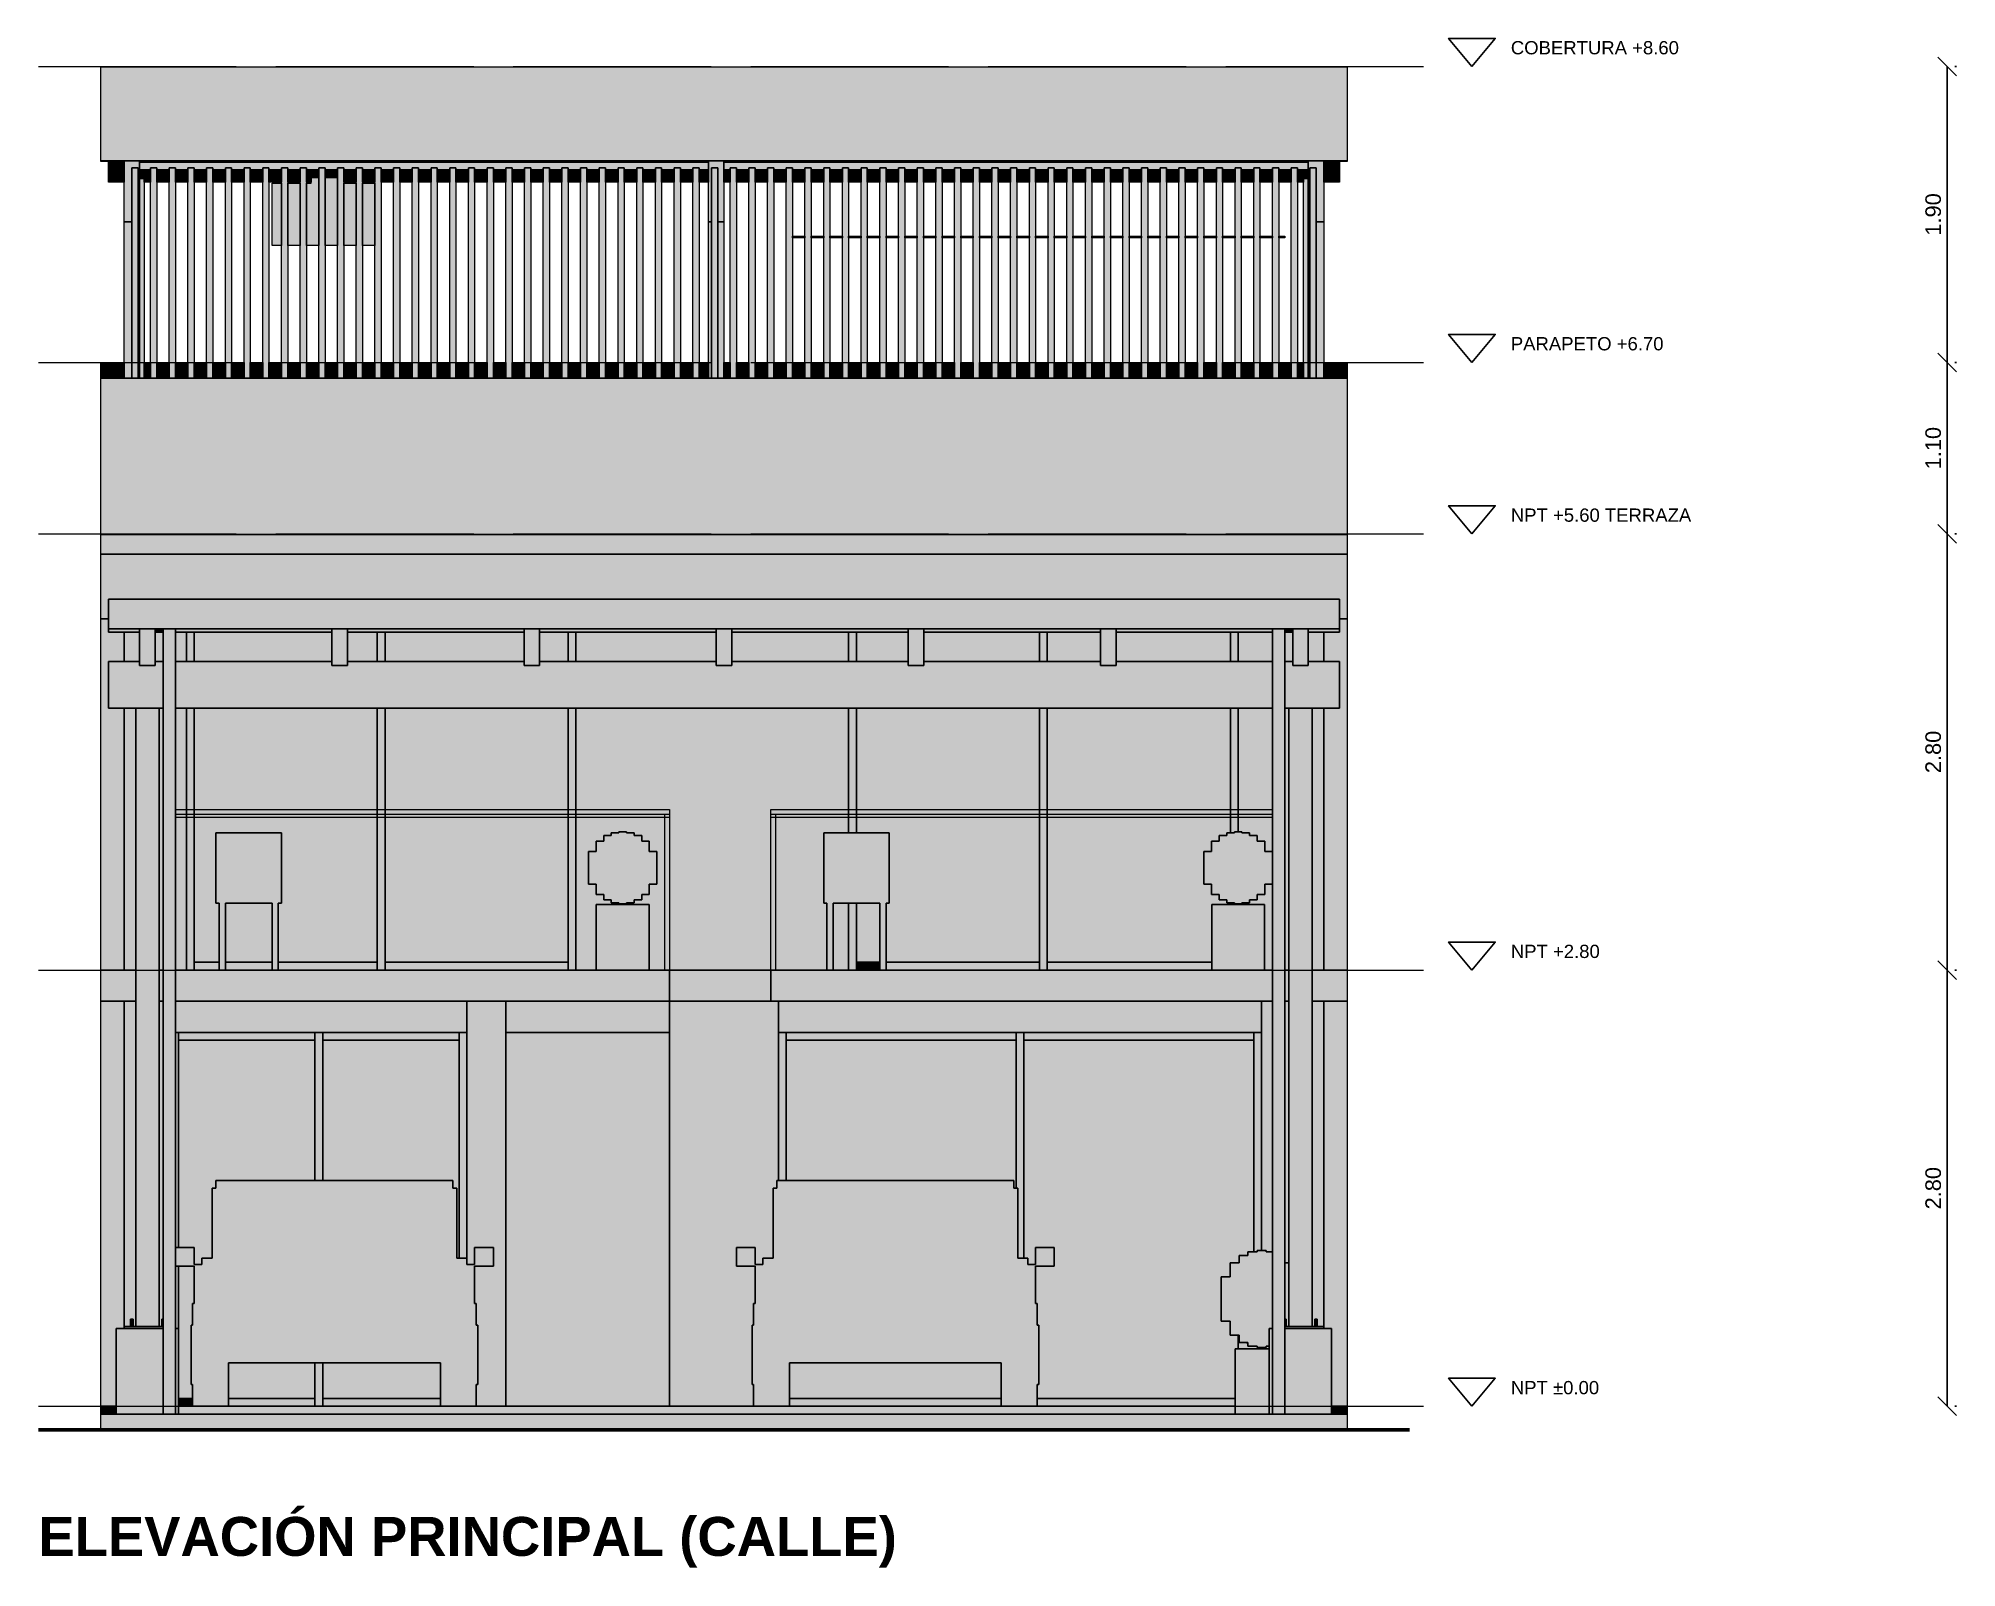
# Model space of a CAD drawing. Header units: metres. Extents: x -3.9 to 79.9, y -56.9 to 20.9.
# Drawn here: x -0.4 to 11.91, y -56.04 to -46.22 of the extents above; entities that cross this region are included whole.
import ezdxf
from ezdxf.enums import TextEntityAlignment as Align

# ---------------------------------------------------------------- set-up
doc = ezdxf.new("R2010")
doc.units = ezdxf.units.M
doc.linetypes.add('DASHED', pattern=[1.524, 1.27, -0.254])
for name, color, linetype, lineweight in [('A-COTA', 1, 'CONTINUOUS', 15), ('A-PROYECCION', 9, 'DASHED', 15), ('A-SIMBOLO', 6, 'CONTINUOUS', 25), ('A-TERRENO', 32, 'CONTINUOUS', 35), ('A-TEXTO', 7, 'CONTINUOUS', 20), ('A-VISTA', 8, 'CONTINUOUS', 20)]:
    doc.layers.add(name, color=color, linetype=linetype, lineweight=lineweight)
doc.styles.add('PLANO', font='arial.ttf')
doc.styles.add('PLANO-B', font='arialbd.ttf')
doc.dimstyles.new('COTA-50', dxfattribs={"dimtxt": 0.1, "dimasz": 2.5, "dimexe": 0.06, "dimexo": 0.05, "dimgap": 0.04, "dimtad": 1, "dimzin": 0, "dimdsep": 46, "dimtxsty": 'PLANO', "dimtsz": 0.06, "dimcen": 2.5, "dimclrd": 1, "dimclre": 1, "dimazin": 3, "dimtfac": 1, "dimtmove": 0, "dimatfit": 3})

msp = doc.modelspace()

# ---------------------------------------------------------------- texts
at = {"layer": 'A-TEXTO', "style": 'PLANO'}
for s, p in [('COBERTURA +8.60', (9.05, -46.28)), ('PARAPETO +6.70', (9.05, -48.18)), ('NPT +5.60 TERRAZA', (9.05, -49.28)), ('NPT +2.80', (9.05, -52.08)), ('NPT ±0.00', (9.05, -54.88))]:
    msp.add_text(s, height=0.085, dxfattribs=at).set_placement(p, align=Align.MIDDLE_LEFT)
at = {"layer": 'A-TEXTO', "style": 'PLANO-B'}
msp.add_text('ELEVACIÓN PRINCIPAL (CALLE)', height=0.25, dxfattribs=at).set_placement((-0.4, -55.96))

# ---------------------------------------------------------------- dimensions: what is measured, and where the dimension line sits
at = {"layer": 'A-COTA'}
for base, p1, p2 in [((11.851, -48.3), (11.85, -48.3), (11.85, -46.4)), ((11.851, -49.4), (11.85, -49.4), (11.85, -48.3)), ((11.851, -52.2), (11.85, -52.2), (11.85, -49.4)), ((11.851, -55), (11.85, -55), (11.85, -52.2))]:
    msp.add_linear_dim(base=base, p1=p1, p2=p2, angle=90, dimstyle='COTA-50', dxfattribs=at).render()

# ---------------------------------------------------------------- hatches: boundary and pattern name
at = {"layer": 'A-VISTA', "true_color": 0x6b7178}
h = msp.add_hatch(color=7, dxfattribs=at)
h.dxf.hatch_style = 1
h.paths.add_polyline_path([(0, -47.005), (0, -46.403), (8, -46.403), (8, -47.005)])
at = {"layer": 'A-VISTA', "true_color": 0xeef5f7}
h = msp.add_hatch(color=7, dxfattribs=at)
h.dxf.hatch_style = 1
h.paths.add_polyline_path([(0, -47.01), (0, -47.005), (0.05, -47.005), (0.05, -47.01)])
at = {"layer": 'A-VISTA', "true_color": 0x5b636b}
h = msp.add_hatch(color=7, dxfattribs=at)
h.dxf.hatch_style = 1
h.paths.add_polyline_path([(0.05, -47.014), (0.05, -47.005), (0.15, -47.005), (0.15, -47.014)])
h = msp.add_hatch(color=7, dxfattribs=at)
h.dxf.hatch_style = 1
h.paths.add_polyline_path([(0.05, -47.064), (0.05, -47.014), (0.15, -47.014), (0.15, -47.064)])
h = msp.add_hatch(color=7, dxfattribs=at)
h.dxf.hatch_style = 1
h.paths.add_polyline_path([(0.25, -47.398), (0.24, -47.398), (0.24, -47.05), (0.2, -47.05), (0.2, -47.398), (0.15, -47.398), (0.15, -47.005), (0.25, -47.005)])
h = msp.add_hatch(color=7, dxfattribs=at)
h.dxf.hatch_style = 1
h.paths.add_polyline_path([(0.25, -47.014), (0.25, -47.005), (3.9, -47.005), (3.9, -47.014)])
h = msp.add_hatch(color=7, dxfattribs=at)
h.dxf.hatch_style = 1
h.paths.add_polyline_path([(0.25, -47.064), (0.25, -47.014), (3.9, -47.014), (3.9, -47.064), (3.84, -47.064), (3.84, -47.05), (3.8, -47.05), (3.8, -47.064), (3.72, -47.064), (3.72, -47.05), (3.68, -47.05), (3.68, -47.064), (3.6, -47.064), (3.6, -47.05), (3.56, -47.05), (3.56, -47.064), (3.48, -47.064), (3.48, -47.05), (3.44, -47.05), (3.44, -47.064), (3.36, -47.064), (3.36, -47.05), (3.32, -47.05), (3.32, -47.064), (3.24, -47.064), (3.24, -47.05), (3.2, -47.05), (3.2, -47.064), (3.12, -47.064), (3.12, -47.05), (3.08, -47.05), (3.08, -47.064), (3, -47.064), (3, -47.05), (2.96, -47.05), (2.96, -47.064), (2.88, -47.064), (2.88, -47.05), (2.84, -47.05), (2.84, -47.064), (2.76, -47.064), (2.76, -47.05), (2.72, -47.05), (2.72, -47.064), (2.64, -47.064), (2.64, -47.05), (2.6, -47.05), (2.6, -47.064), (2.52, -47.064), (2.52, -47.05), (2.48, -47.05), (2.48, -47.064), (2.4, -47.064), (2.4, -47.05), (2.36, -47.05), (2.36, -47.064), (2.28, -47.064), (2.28, -47.05), (2.24, -47.05), (2.24, -47.064), (2.16, -47.064), (2.16, -47.05), (2.12, -47.05), (2.12, -47.064), (2.04, -47.064), (2.04, -47.05), (2, -47.05), (2, -47.064), (1.92, -47.064), (1.92, -47.05), (1.88, -47.05), (1.88, -47.064), (1.8, -47.064), (1.8, -47.05), (1.76, -47.05), (1.76, -47.064), (1.68, -47.064), (1.68, -47.05), (1.64, -47.05), (1.64, -47.064), (1.56, -47.064), (1.56, -47.05), (1.52, -47.05), (1.52, -47.064), (1.44, -47.064), (1.44, -47.05), (1.4, -47.05), (1.4, -47.064), (1.32, -47.064), (1.32, -47.05), (1.28, -47.05), (1.28, -47.064), (1.2, -47.064), (1.2, -47.05), (1.16, -47.05), (1.16, -47.064), (1.08, -47.064), (1.08, -47.05), (1.04, -47.05), (1.04, -47.064), (0.96, -47.064), (0.96, -47.05), (0.92, -47.05), (0.92, -47.064), (0.84, -47.064), (0.84, -47.05), (0.8, -47.05), (0.8, -47.064), (0.72, -47.064), (0.72, -47.05), (0.68, -47.05), (0.68, -47.064), (0.6, -47.064), (0.6, -47.05), (0.56, -47.05), (0.56, -47.064), (0.48, -47.064), (0.48, -47.05), (0.44, -47.05), (0.44, -47.064), (0.36, -47.064), (0.36, -47.05), (0.32, -47.05), (0.32, -47.064)])
h = msp.add_hatch(color=7, dxfattribs=at)
h.dxf.hatch_style = 1
h.paths.add_polyline_path([(4, -47.398), (3.96, -47.398), (3.96, -47.05), (3.92, -47.05), (3.92, -47.398), (3.9, -47.398), (3.9, -47.005), (4, -47.005)])
h = msp.add_hatch(color=7, dxfattribs=at)
h.dxf.hatch_style = 1
h.paths.add_polyline_path([(4, -47.014), (4, -47.005), (7.75, -47.005), (7.75, -47.014)])
h = msp.add_hatch(color=7, dxfattribs=at)
h.dxf.hatch_style = 1
h.paths.add_polyline_path([(4, -47.064), (4, -47.014), (7.75, -47.014), (7.75, -47.064), (7.68, -47.064), (7.68, -47.05), (7.64, -47.05), (7.64, -47.064), (7.56, -47.064), (7.56, -47.05), (7.52, -47.05), (7.52, -47.064), (7.44, -47.064), (7.44, -47.05), (7.4, -47.05), (7.4, -47.064), (7.32, -47.064), (7.32, -47.05), (7.28, -47.05), (7.28, -47.064), (7.2, -47.064), (7.2, -47.05), (7.16, -47.05), (7.16, -47.064), (7.08, -47.064), (7.08, -47.05), (7.04, -47.05), (7.04, -47.064), (6.96, -47.064), (6.96, -47.05), (6.92, -47.05), (6.92, -47.064), (6.84, -47.064), (6.84, -47.05), (6.8, -47.05), (6.8, -47.064), (6.72, -47.064), (6.72, -47.05), (6.68, -47.05), (6.68, -47.064), (6.6, -47.064), (6.6, -47.05), (6.56, -47.05), (6.56, -47.064), (6.48, -47.064), (6.48, -47.05), (6.44, -47.05), (6.44, -47.064), (6.36, -47.064), (6.36, -47.05), (6.32, -47.05), (6.32, -47.064), (6.24, -47.064), (6.24, -47.05), (6.2, -47.05), (6.2, -47.064), (6.12, -47.064), (6.12, -47.05), (6.08, -47.05), (6.08, -47.064), (6, -47.064), (6, -47.05), (5.96, -47.05), (5.96, -47.064), (5.88, -47.064), (5.88, -47.05), (5.84, -47.05), (5.84, -47.064), (5.76, -47.064), (5.76, -47.05), (5.72, -47.05), (5.72, -47.064), (5.64, -47.064), (5.64, -47.05), (5.6, -47.05), (5.6, -47.064), (5.52, -47.064), (5.52, -47.05), (5.48, -47.05), (5.48, -47.064), (5.4, -47.064), (5.4, -47.05), (5.36, -47.05), (5.36, -47.064), (5.28, -47.064), (5.28, -47.05), (5.24, -47.05), (5.24, -47.064), (5.16, -47.064), (5.16, -47.05), (5.12, -47.05), (5.12, -47.064), (5.04, -47.064), (5.04, -47.05), (5, -47.05), (5, -47.064), (4.92, -47.064), (4.92, -47.05), (4.88, -47.05), (4.88, -47.064), (4.8, -47.064), (4.8, -47.05), (4.76, -47.05), (4.76, -47.064), (4.68, -47.064), (4.68, -47.05), (4.64, -47.05), (4.64, -47.064), (4.56, -47.064), (4.56, -47.05), (4.52, -47.05), (4.52, -47.064), (4.44, -47.064), (4.44, -47.05), (4.4, -47.05), (4.4, -47.064), (4.32, -47.064), (4.32, -47.05), (4.28, -47.05), (4.28, -47.064), (4.2, -47.064), (4.2, -47.05), (4.16, -47.05), (4.16, -47.064), (4.08, -47.064), (4.08, -47.05), (4.04, -47.05), (4.04, -47.064)])
h = msp.add_hatch(color=7, dxfattribs=at)
h.dxf.hatch_style = 1
h.paths.add_polyline_path([(7.85, -47.398), (7.8, -47.398), (7.8, -47.05), (7.76, -47.05), (7.76, -47.398), (7.75, -47.398), (7.75, -47.005), (7.85, -47.005)])
h = msp.add_hatch(color=7, dxfattribs=at)
h.dxf.hatch_style = 1
h.paths.add_polyline_path([(7.95, -47.014), (7.85, -47.014), (7.85, -47.005), (7.95, -47.005)])
h = msp.add_hatch(color=7, dxfattribs=at)
h.dxf.hatch_style = 1
h.paths.add_polyline_path([(7.95, -47.064), (7.85, -47.064), (7.85, -47.014), (7.95, -47.014)])
at = {"layer": 'A-VISTA', "true_color": 0xeef5f7}
h = msp.add_hatch(color=7, dxfattribs=at)
h.dxf.hatch_style = 1
h.paths.add_polyline_path([(8, -47.01), (7.95, -47.01), (7.95, -47.005), (8, -47.005)])
at = {"layer": 'A-VISTA', "true_color": 0x5b636b}
h = msp.add_hatch(color=7, dxfattribs=at)
h.dxf.hatch_style = 1
h.paths.add_polyline_path([(0.05, -47.114), (0.05, -47.064), (0.15, -47.064), (0.15, -47.114)])
at = {"layer": 'A-VISTA', "true_color": 0xc3c8cc}
h = msp.add_hatch(color=7, dxfattribs=at)
h.dxf.hatch_style = 1
h.paths.add_polyline_path([(0.05, -47.12), (0.05, -47.114), (0.15, -47.114), (0.15, -47.12)])
at = {"layer": 'A-VISTA', "true_color": 0x5b636b}
h = msp.add_hatch(color=7, dxfattribs=at)
h.dxf.hatch_style = 1
h.paths.add_polyline_path([(0.05, -47.144), (0.05, -47.12), (0.15, -47.12), (0.15, -47.144)])
at = {"layer": 'A-VISTA', "true_color": 0xd6a36c}
h = msp.add_hatch(color=7, dxfattribs=at)
h.dxf.hatch_style = 1
h.paths.add_polyline_path([(0.2, -47.05), (0.24, -47.05), (0.24, -48.4), (0.2, -48.4)])
at = {"layer": 'A-VISTA', "true_color": 0x5b636b}
h = msp.add_hatch(color=7, dxfattribs=at)
h.dxf.hatch_style = 1
h.paths.add_polyline_path([(0.25, -47.114), (0.25, -47.064), (0.32, -47.064), (0.32, -47.114)])
at = {"layer": 'A-VISTA', "true_color": 0xc3c8cc}
h = msp.add_hatch(color=7, dxfattribs=at)
h.dxf.hatch_style = 1
h.paths.add_polyline_path([(0.25, -47.12), (0.25, -47.114), (0.32, -47.114), (0.32, -47.12), (0.28, -47.12)])
h = msp.add_hatch(color=7, dxfattribs=at)
h.dxf.hatch_style = 1
h.paths.add_polyline_path([(0.28, -47.12), (0.28, -48.4), (0.25, -48.4), (0.25, -47.398), (0.25, -47.12)])
at = {"layer": 'A-VISTA', "true_color": 0x5b636b}
h = msp.add_hatch(color=7, dxfattribs=at)
h.dxf.hatch_style = 1
h.paths.add_polyline_path([(0.28, -47.144), (0.28, -47.12), (0.32, -47.12), (0.32, -47.144)])
at = {"layer": 'A-VISTA', "true_color": 0xd6a36c}
h = msp.add_hatch(color=7, dxfattribs=at)
h.dxf.hatch_style = 1
h.paths.add_polyline_path([(0.32, -47.05), (0.36, -47.05), (0.36, -48.4), (0.32, -48.4)])
at = {"layer": 'A-VISTA', "true_color": 0x5b636b}
h = msp.add_hatch(color=7, dxfattribs=at)
h.dxf.hatch_style = 1
h.paths.add_polyline_path([(0.36, -47.114), (0.36, -47.064), (0.44, -47.064), (0.44, -47.114)])
at = {"layer": 'A-VISTA', "true_color": 0xc3c8cc}
h = msp.add_hatch(color=7, dxfattribs=at)
h.dxf.hatch_style = 1
h.paths.add_polyline_path([(0.36, -47.12), (0.36, -47.114), (0.44, -47.114), (0.44, -47.12)])
at = {"layer": 'A-VISTA', "true_color": 0x5b636b}
h = msp.add_hatch(color=7, dxfattribs=at)
h.dxf.hatch_style = 1
h.paths.add_polyline_path([(0.36, -47.144), (0.36, -47.12), (0.44, -47.12), (0.44, -47.144)])
at = {"layer": 'A-VISTA', "true_color": 0xd6a36c}
h = msp.add_hatch(color=7, dxfattribs=at)
h.dxf.hatch_style = 1
h.paths.add_polyline_path([(0.44, -47.05), (0.48, -47.05), (0.48, -48.4), (0.44, -48.4)])
at = {"layer": 'A-VISTA', "true_color": 0x5b636b}
h = msp.add_hatch(color=7, dxfattribs=at)
h.dxf.hatch_style = 1
h.paths.add_polyline_path([(0.48, -47.114), (0.48, -47.064), (0.56, -47.064), (0.56, -47.114)])
at = {"layer": 'A-VISTA', "true_color": 0xc3c8cc}
h = msp.add_hatch(color=7, dxfattribs=at)
h.dxf.hatch_style = 1
h.paths.add_polyline_path([(0.48, -47.12), (0.48, -47.114), (0.56, -47.114), (0.56, -47.12)])
at = {"layer": 'A-VISTA', "true_color": 0x5b636b}
h = msp.add_hatch(color=7, dxfattribs=at)
h.dxf.hatch_style = 1
h.paths.add_polyline_path([(0.48, -47.144), (0.48, -47.12), (0.56, -47.12), (0.56, -47.144)])
at = {"layer": 'A-VISTA', "true_color": 0xd6a36c}
h = msp.add_hatch(color=7, dxfattribs=at)
h.dxf.hatch_style = 1
h.paths.add_polyline_path([(0.56, -47.05), (0.6, -47.05), (0.6, -48.4), (0.56, -48.4)])
at = {"layer": 'A-VISTA', "true_color": 0x5b636b}
h = msp.add_hatch(color=7, dxfattribs=at)
h.dxf.hatch_style = 1
h.paths.add_polyline_path([(0.6, -47.114), (0.6, -47.064), (0.68, -47.064), (0.68, -47.114)])
at = {"layer": 'A-VISTA', "true_color": 0xc3c8cc}
h = msp.add_hatch(color=7, dxfattribs=at)
h.dxf.hatch_style = 1
h.paths.add_polyline_path([(0.6, -47.12), (0.6, -47.114), (0.68, -47.114), (0.68, -47.12)])
at = {"layer": 'A-VISTA', "true_color": 0x5b636b}
h = msp.add_hatch(color=7, dxfattribs=at)
h.dxf.hatch_style = 1
h.paths.add_polyline_path([(0.6, -47.144), (0.6, -47.12), (0.68, -47.12), (0.68, -47.144)])
at = {"layer": 'A-VISTA', "true_color": 0xd6a36c}
h = msp.add_hatch(color=7, dxfattribs=at)
h.dxf.hatch_style = 1
h.paths.add_polyline_path([(0.68, -47.05), (0.72, -47.05), (0.72, -48.4), (0.68, -48.4)])
at = {"layer": 'A-VISTA', "true_color": 0x5b636b}
h = msp.add_hatch(color=7, dxfattribs=at)
h.dxf.hatch_style = 1
h.paths.add_polyline_path([(0.72, -47.114), (0.72, -47.064), (0.8, -47.064), (0.8, -47.114)])
at = {"layer": 'A-VISTA', "true_color": 0xc3c8cc}
h = msp.add_hatch(color=7, dxfattribs=at)
h.dxf.hatch_style = 1
h.paths.add_polyline_path([(0.72, -47.12), (0.72, -47.114), (0.8, -47.114), (0.8, -47.12)])
at = {"layer": 'A-VISTA', "true_color": 0x5b636b}
h = msp.add_hatch(color=7, dxfattribs=at)
h.dxf.hatch_style = 1
h.paths.add_polyline_path([(0.72, -47.144), (0.72, -47.12), (0.8, -47.12), (0.8, -47.144)])
at = {"layer": 'A-VISTA', "true_color": 0xd6a36c}
h = msp.add_hatch(color=7, dxfattribs=at)
h.dxf.hatch_style = 1
h.paths.add_polyline_path([(0.8, -47.05), (0.84, -47.05), (0.84, -48.4), (0.8, -48.4)])
at = {"layer": 'A-VISTA', "true_color": 0x5b636b}
h = msp.add_hatch(color=7, dxfattribs=at)
h.dxf.hatch_style = 1
h.paths.add_polyline_path([(0.84, -47.114), (0.84, -47.064), (0.92, -47.064), (0.92, -47.114)])
at = {"layer": 'A-VISTA', "true_color": 0xc3c8cc}
h = msp.add_hatch(color=7, dxfattribs=at)
h.dxf.hatch_style = 1
h.paths.add_polyline_path([(0.84, -47.12), (0.84, -47.114), (0.92, -47.114), (0.92, -47.12)])
at = {"layer": 'A-VISTA', "true_color": 0x5b636b}
h = msp.add_hatch(color=7, dxfattribs=at)
h.dxf.hatch_style = 1
h.paths.add_polyline_path([(0.84, -47.144), (0.84, -47.12), (0.92, -47.12), (0.92, -47.144)])
at = {"layer": 'A-VISTA', "true_color": 0xd6a36c}
h = msp.add_hatch(color=7, dxfattribs=at)
h.dxf.hatch_style = 1
h.paths.add_polyline_path([(0.92, -47.05), (0.96, -47.05), (0.96, -48.4), (0.92, -48.4)])
at = {"layer": 'A-VISTA', "true_color": 0x5b636b}
h = msp.add_hatch(color=7, dxfattribs=at)
h.dxf.hatch_style = 1
h.paths.add_polyline_path([(0.96, -47.114), (0.96, -47.064), (1.04, -47.064), (1.04, -47.114)])
at = {"layer": 'A-VISTA', "true_color": 0xc3c8cc}
h = msp.add_hatch(color=7, dxfattribs=at)
h.dxf.hatch_style = 1
h.paths.add_polyline_path([(0.96, -47.12), (0.96, -47.114), (1.04, -47.114), (1.04, -47.12)])
at = {"layer": 'A-VISTA', "true_color": 0x5b636b}
h = msp.add_hatch(color=7, dxfattribs=at)
h.dxf.hatch_style = 1
h.paths.add_polyline_path([(0.96, -47.144), (0.96, -47.12), (1.04, -47.12), (1.04, -47.144)])
at = {"layer": 'A-VISTA', "true_color": 0xd6a36c}
h = msp.add_hatch(color=7, dxfattribs=at)
h.dxf.hatch_style = 1
h.paths.add_polyline_path([(1.04, -47.05), (1.08, -47.05), (1.08, -48.4), (1.04, -48.4)])
at = {"layer": 'A-VISTA', "true_color": 0x5b636b}
h = msp.add_hatch(color=7, dxfattribs=at)
h.dxf.hatch_style = 1
h.paths.add_polyline_path([(1.08, -47.114), (1.08, -47.064), (1.16, -47.064), (1.16, -47.114)])
at = {"layer": 'A-VISTA', "true_color": 0xc3c8cc}
h = msp.add_hatch(color=7, dxfattribs=at)
h.dxf.hatch_style = 1
h.paths.add_polyline_path([(1.08, -47.12), (1.08, -47.114), (1.16, -47.114), (1.16, -47.12)])
at = {"layer": 'A-VISTA', "true_color": 0x5b636b}
h = msp.add_hatch(color=7, dxfattribs=at)
h.dxf.hatch_style = 1
h.paths.add_polyline_path([(1.08, -47.144), (1.08, -47.12), (1.16, -47.12), (1.16, -47.144)])
at = {"layer": 'A-VISTA', "true_color": 0xcbc7c0}
h = msp.add_hatch(color=7, dxfattribs=at)
h.dxf.hatch_style = 1
h.paths.add_polyline_path([(1.1, -47.55), (1.1, -47.15), (1.16, -47.15), (1.16, -47.55)])
at = {"layer": 'A-VISTA', "true_color": 0xd6a36c}
h = msp.add_hatch(color=7, dxfattribs=at)
h.dxf.hatch_style = 1
h.paths.add_polyline_path([(1.16, -47.05), (1.2, -47.05), (1.2, -48.4), (1.16, -48.4)])
at = {"layer": 'A-VISTA', "true_color": 0x5b636b}
h = msp.add_hatch(color=7, dxfattribs=at)
h.dxf.hatch_style = 1
h.paths.add_polyline_path([(1.2, -47.114), (1.2, -47.064), (1.28, -47.064), (1.28, -47.114)])
at = {"layer": 'A-VISTA', "true_color": 0xc3c8cc}
h = msp.add_hatch(color=7, dxfattribs=at)
h.dxf.hatch_style = 1
h.paths.add_polyline_path([(1.2, -47.12), (1.2, -47.114), (1.28, -47.114), (1.28, -47.12)])
at = {"layer": 'A-VISTA', "true_color": 0x5b636b}
h = msp.add_hatch(color=7, dxfattribs=at)
h.dxf.hatch_style = 1
h.paths.add_polyline_path([(1.2, -47.144), (1.2, -47.12), (1.28, -47.12), (1.28, -47.144)])
at = {"layer": 'A-VISTA', "true_color": 0xcbc7c0}
h = msp.add_hatch(color=7, dxfattribs=at)
h.dxf.hatch_style = 1
h.paths.add_polyline_path([(1.2, -47.55), (1.2, -47.15), (1.28, -47.15), (1.28, -47.55)])
at = {"layer": 'A-VISTA', "true_color": 0xd6a36c}
h = msp.add_hatch(color=7, dxfattribs=at)
h.dxf.hatch_style = 1
h.paths.add_polyline_path([(1.28, -47.05), (1.32, -47.05), (1.32, -48.4), (1.28, -48.4)])
at = {"layer": 'A-VISTA', "true_color": 0x5b636b}
h = msp.add_hatch(color=7, dxfattribs=at)
h.dxf.hatch_style = 1
h.paths.add_polyline_path([(1.32, -47.114), (1.32, -47.064), (1.4, -47.064), (1.4, -47.114)])
at = {"layer": 'A-VISTA', "true_color": 0xcbc7c0}
h = msp.add_hatch(color=7, dxfattribs=at)
h.dxf.hatch_style = 1
h.paths.add_polyline_path([(1.32, -47.55), (1.32, -47.15), (1.35, -47.15), (1.35, -47.114), (1.4, -47.114), (1.4, -47.55)])
at = {"layer": 'A-VISTA', "true_color": 0xc3c8cc}
h = msp.add_hatch(color=7, dxfattribs=at)
h.dxf.hatch_style = 1
h.paths.add_polyline_path([(1.32, -47.12), (1.32, -47.114), (1.35, -47.114), (1.35, -47.12)])
at = {"layer": 'A-VISTA', "true_color": 0x5b636b}
h = msp.add_hatch(color=7, dxfattribs=at)
h.dxf.hatch_style = 1
h.paths.add_polyline_path([(1.32, -47.144), (1.32, -47.12), (1.35, -47.12), (1.35, -47.144)])
at = {"layer": 'A-VISTA', "true_color": 0xd6a36c}
h = msp.add_hatch(color=7, dxfattribs=at)
h.dxf.hatch_style = 1
h.paths.add_polyline_path([(1.4, -47.05), (1.44, -47.05), (1.44, -48.4), (1.4, -48.4)])
at = {"layer": 'A-VISTA', "true_color": 0x5b636b}
h = msp.add_hatch(color=7, dxfattribs=at)
h.dxf.hatch_style = 1
h.paths.add_polyline_path([(1.44, -47.114), (1.44, -47.064), (1.52, -47.064), (1.52, -47.114)])
at = {"layer": 'A-VISTA', "true_color": 0xcbc7c0}
h = msp.add_hatch(color=7, dxfattribs=at)
h.dxf.hatch_style = 1
h.paths.add_polyline_path([(1.44, -47.55), (1.44, -47.114), (1.52, -47.114), (1.52, -47.55)])
at = {"layer": 'A-VISTA', "true_color": 0xd6a36c}
h = msp.add_hatch(color=7, dxfattribs=at)
h.dxf.hatch_style = 1
h.paths.add_polyline_path([(1.52, -47.05), (1.56, -47.05), (1.56, -48.4), (1.52, -48.4)])
at = {"layer": 'A-VISTA', "true_color": 0x5b636b}
h = msp.add_hatch(color=7, dxfattribs=at)
h.dxf.hatch_style = 1
h.paths.add_polyline_path([(1.56, -47.114), (1.56, -47.064), (1.64, -47.064), (1.64, -47.114)])
at = {"layer": 'A-VISTA', "true_color": 0xc3c8cc}
h = msp.add_hatch(color=7, dxfattribs=at)
h.dxf.hatch_style = 1
h.paths.add_polyline_path([(1.56, -47.12), (1.56, -47.114), (1.64, -47.114), (1.64, -47.12)])
at = {"layer": 'A-VISTA', "true_color": 0x5b636b}
h = msp.add_hatch(color=7, dxfattribs=at)
h.dxf.hatch_style = 1
h.paths.add_polyline_path([(1.56, -47.144), (1.56, -47.12), (1.64, -47.12), (1.64, -47.144)])
at = {"layer": 'A-VISTA', "true_color": 0xcbc7c0}
h = msp.add_hatch(color=7, dxfattribs=at)
h.dxf.hatch_style = 1
h.paths.add_polyline_path([(1.56, -47.55), (1.56, -47.15), (1.64, -47.15), (1.64, -47.55)])
at = {"layer": 'A-VISTA', "true_color": 0xd6a36c}
h = msp.add_hatch(color=7, dxfattribs=at)
h.dxf.hatch_style = 1
h.paths.add_polyline_path([(1.64, -47.05), (1.68, -47.05), (1.68, -48.4), (1.64, -48.4)])
at = {"layer": 'A-VISTA', "true_color": 0x5b636b}
h = msp.add_hatch(color=7, dxfattribs=at)
h.dxf.hatch_style = 1
h.paths.add_polyline_path([(1.68, -47.114), (1.68, -47.064), (1.76, -47.064), (1.76, -47.114)])
at = {"layer": 'A-VISTA', "true_color": 0xc3c8cc}
h = msp.add_hatch(color=7, dxfattribs=at)
h.dxf.hatch_style = 1
h.paths.add_polyline_path([(1.68, -47.12), (1.68, -47.114), (1.76, -47.114), (1.76, -47.12)])
at = {"layer": 'A-VISTA', "true_color": 0x5b636b}
h = msp.add_hatch(color=7, dxfattribs=at)
h.dxf.hatch_style = 1
h.paths.add_polyline_path([(1.68, -47.144), (1.68, -47.12), (1.76, -47.12), (1.76, -47.144)])
at = {"layer": 'A-VISTA', "true_color": 0xcbc7c0}
h = msp.add_hatch(color=7, dxfattribs=at)
h.dxf.hatch_style = 1
h.paths.add_polyline_path([(1.68, -47.55), (1.68, -47.15), (1.76, -47.15), (1.76, -47.55)])
at = {"layer": 'A-VISTA', "true_color": 0xd6a36c}
h = msp.add_hatch(color=7, dxfattribs=at)
h.dxf.hatch_style = 1
h.paths.add_polyline_path([(1.76, -47.05), (1.8, -47.05), (1.8, -48.4), (1.76, -48.4)])
at = {"layer": 'A-VISTA', "true_color": 0x5b636b}
h = msp.add_hatch(color=7, dxfattribs=at)
h.dxf.hatch_style = 1
h.paths.add_polyline_path([(1.8, -47.114), (1.8, -47.064), (1.88, -47.064), (1.88, -47.114)])
at = {"layer": 'A-VISTA', "true_color": 0xc3c8cc}
h = msp.add_hatch(color=7, dxfattribs=at)
h.dxf.hatch_style = 1
h.paths.add_polyline_path([(1.8, -47.12), (1.8, -47.114), (1.88, -47.114), (1.88, -47.12)])
at = {"layer": 'A-VISTA', "true_color": 0x5b636b}
h = msp.add_hatch(color=7, dxfattribs=at)
h.dxf.hatch_style = 1
h.paths.add_polyline_path([(1.8, -47.144), (1.8, -47.12), (1.88, -47.12), (1.88, -47.144)])
at = {"layer": 'A-VISTA', "true_color": 0xd6a36c}
h = msp.add_hatch(color=7, dxfattribs=at)
h.dxf.hatch_style = 1
h.paths.add_polyline_path([(1.88, -47.05), (1.92, -47.05), (1.92, -48.4), (1.88, -48.4)])
at = {"layer": 'A-VISTA', "true_color": 0x5b636b}
h = msp.add_hatch(color=7, dxfattribs=at)
h.dxf.hatch_style = 1
h.paths.add_polyline_path([(1.92, -47.114), (1.92, -47.064), (2, -47.064), (2, -47.114)])
at = {"layer": 'A-VISTA', "true_color": 0xc3c8cc}
h = msp.add_hatch(color=7, dxfattribs=at)
h.dxf.hatch_style = 1
h.paths.add_polyline_path([(1.92, -47.12), (1.92, -47.114), (2, -47.114), (2, -47.12)])
at = {"layer": 'A-VISTA', "true_color": 0x5b636b}
h = msp.add_hatch(color=7, dxfattribs=at)
h.dxf.hatch_style = 1
h.paths.add_polyline_path([(1.92, -47.144), (1.92, -47.12), (2, -47.12), (2, -47.144)])
at = {"layer": 'A-VISTA', "true_color": 0xd6a36c}
h = msp.add_hatch(color=7, dxfattribs=at)
h.dxf.hatch_style = 1
h.paths.add_polyline_path([(2, -47.05), (2.04, -47.05), (2.04, -48.4), (2, -48.4)])
at = {"layer": 'A-VISTA', "true_color": 0x5b636b}
h = msp.add_hatch(color=7, dxfattribs=at)
h.dxf.hatch_style = 1
h.paths.add_polyline_path([(2.04, -47.114), (2.04, -47.064), (2.12, -47.064), (2.12, -47.114)])
at = {"layer": 'A-VISTA', "true_color": 0xc3c8cc}
h = msp.add_hatch(color=7, dxfattribs=at)
h.dxf.hatch_style = 1
h.paths.add_polyline_path([(2.04, -47.12), (2.04, -47.114), (2.12, -47.114), (2.12, -47.12)])
at = {"layer": 'A-VISTA', "true_color": 0x5b636b}
h = msp.add_hatch(color=7, dxfattribs=at)
h.dxf.hatch_style = 1
h.paths.add_polyline_path([(2.04, -47.144), (2.04, -47.12), (2.12, -47.12), (2.12, -47.144)])
at = {"layer": 'A-VISTA', "true_color": 0xd6a36c}
h = msp.add_hatch(color=7, dxfattribs=at)
h.dxf.hatch_style = 1
h.paths.add_polyline_path([(2.12, -47.05), (2.16, -47.05), (2.16, -48.4), (2.12, -48.4)])
at = {"layer": 'A-VISTA', "true_color": 0x5b636b}
h = msp.add_hatch(color=7, dxfattribs=at)
h.dxf.hatch_style = 1
h.paths.add_polyline_path([(2.16, -47.114), (2.16, -47.064), (2.24, -47.064), (2.24, -47.114)])
at = {"layer": 'A-VISTA', "true_color": 0xc3c8cc}
h = msp.add_hatch(color=7, dxfattribs=at)
h.dxf.hatch_style = 1
h.paths.add_polyline_path([(2.16, -47.12), (2.16, -47.114), (2.24, -47.114), (2.24, -47.12)])
at = {"layer": 'A-VISTA', "true_color": 0x5b636b}
h = msp.add_hatch(color=7, dxfattribs=at)
h.dxf.hatch_style = 1
h.paths.add_polyline_path([(2.16, -47.144), (2.16, -47.12), (2.24, -47.12), (2.24, -47.144)])
at = {"layer": 'A-VISTA', "true_color": 0xd6a36c}
h = msp.add_hatch(color=7, dxfattribs=at)
h.dxf.hatch_style = 1
h.paths.add_polyline_path([(2.24, -47.05), (2.28, -47.05), (2.28, -48.4), (2.24, -48.4)])
at = {"layer": 'A-VISTA', "true_color": 0x5b636b}
h = msp.add_hatch(color=7, dxfattribs=at)
h.dxf.hatch_style = 1
h.paths.add_polyline_path([(2.28, -47.114), (2.28, -47.064), (2.36, -47.064), (2.36, -47.114)])
at = {"layer": 'A-VISTA', "true_color": 0xc3c8cc}
h = msp.add_hatch(color=7, dxfattribs=at)
h.dxf.hatch_style = 1
h.paths.add_polyline_path([(2.28, -47.12), (2.28, -47.114), (2.36, -47.114), (2.36, -47.12)])
at = {"layer": 'A-VISTA', "true_color": 0x5b636b}
h = msp.add_hatch(color=7, dxfattribs=at)
h.dxf.hatch_style = 1
h.paths.add_polyline_path([(2.28, -47.144), (2.28, -47.12), (2.36, -47.12), (2.36, -47.144)])
at = {"layer": 'A-VISTA', "true_color": 0xd6a36c}
h = msp.add_hatch(color=7, dxfattribs=at)
h.dxf.hatch_style = 1
h.paths.add_polyline_path([(2.36, -47.05), (2.4, -47.05), (2.4, -48.4), (2.36, -48.4)])
at = {"layer": 'A-VISTA', "true_color": 0x5b636b}
h = msp.add_hatch(color=7, dxfattribs=at)
h.dxf.hatch_style = 1
h.paths.add_polyline_path([(2.4, -47.114), (2.4, -47.064), (2.48, -47.064), (2.48, -47.114)])
at = {"layer": 'A-VISTA', "true_color": 0xc3c8cc}
h = msp.add_hatch(color=7, dxfattribs=at)
h.dxf.hatch_style = 1
h.paths.add_polyline_path([(2.4, -47.12), (2.4, -47.114), (2.48, -47.114), (2.48, -47.12)])
at = {"layer": 'A-VISTA', "true_color": 0x5b636b}
h = msp.add_hatch(color=7, dxfattribs=at)
h.dxf.hatch_style = 1
h.paths.add_polyline_path([(2.4, -47.144), (2.4, -47.12), (2.48, -47.12), (2.48, -47.144)])
at = {"layer": 'A-VISTA', "true_color": 0xd6a36c}
h = msp.add_hatch(color=7, dxfattribs=at)
h.dxf.hatch_style = 1
h.paths.add_polyline_path([(2.48, -47.05), (2.52, -47.05), (2.52, -48.4), (2.48, -48.4)])
at = {"layer": 'A-VISTA', "true_color": 0x5b636b}
h = msp.add_hatch(color=7, dxfattribs=at)
h.dxf.hatch_style = 1
h.paths.add_polyline_path([(2.52, -47.114), (2.52, -47.064), (2.6, -47.064), (2.6, -47.114)])
at = {"layer": 'A-VISTA', "true_color": 0xc3c8cc}
h = msp.add_hatch(color=7, dxfattribs=at)
h.dxf.hatch_style = 1
h.paths.add_polyline_path([(2.52, -47.12), (2.52, -47.114), (2.6, -47.114), (2.6, -47.12)])
at = {"layer": 'A-VISTA', "true_color": 0x5b636b}
h = msp.add_hatch(color=7, dxfattribs=at)
h.dxf.hatch_style = 1
h.paths.add_polyline_path([(2.52, -47.144), (2.52, -47.12), (2.6, -47.12), (2.6, -47.144)])
at = {"layer": 'A-VISTA', "true_color": 0xd6a36c}
h = msp.add_hatch(color=7, dxfattribs=at)
h.dxf.hatch_style = 1
h.paths.add_polyline_path([(2.6, -47.05), (2.64, -47.05), (2.64, -48.4), (2.6, -48.4)])
at = {"layer": 'A-VISTA', "true_color": 0x5b636b}
h = msp.add_hatch(color=7, dxfattribs=at)
h.dxf.hatch_style = 1
h.paths.add_polyline_path([(2.64, -47.114), (2.64, -47.064), (2.72, -47.064), (2.72, -47.114)])
at = {"layer": 'A-VISTA', "true_color": 0xc3c8cc}
h = msp.add_hatch(color=7, dxfattribs=at)
h.dxf.hatch_style = 1
h.paths.add_polyline_path([(2.64, -47.12), (2.64, -47.114), (2.72, -47.114), (2.72, -47.12)])
at = {"layer": 'A-VISTA', "true_color": 0x5b636b}
h = msp.add_hatch(color=7, dxfattribs=at)
h.dxf.hatch_style = 1
h.paths.add_polyline_path([(2.64, -47.144), (2.64, -47.12), (2.72, -47.12), (2.72, -47.144)])
at = {"layer": 'A-VISTA', "true_color": 0xd6a36c}
h = msp.add_hatch(color=7, dxfattribs=at)
h.dxf.hatch_style = 1
h.paths.add_polyline_path([(2.72, -47.05), (2.76, -47.05), (2.76, -48.4), (2.72, -48.4)])
at = {"layer": 'A-VISTA', "true_color": 0x5b636b}
h = msp.add_hatch(color=7, dxfattribs=at)
h.dxf.hatch_style = 1
h.paths.add_polyline_path([(2.76, -47.114), (2.76, -47.064), (2.84, -47.064), (2.84, -47.114)])
at = {"layer": 'A-VISTA', "true_color": 0xc3c8cc}
h = msp.add_hatch(color=7, dxfattribs=at)
h.dxf.hatch_style = 1
h.paths.add_polyline_path([(2.76, -47.12), (2.76, -47.114), (2.84, -47.114), (2.84, -47.12)])
at = {"layer": 'A-VISTA', "true_color": 0x5b636b}
h = msp.add_hatch(color=7, dxfattribs=at)
h.dxf.hatch_style = 1
h.paths.add_polyline_path([(2.76, -47.144), (2.76, -47.12), (2.84, -47.12), (2.84, -47.144)])
at = {"layer": 'A-VISTA', "true_color": 0xd6a36c}
h = msp.add_hatch(color=7, dxfattribs=at)
h.dxf.hatch_style = 1
h.paths.add_polyline_path([(2.84, -47.05), (2.88, -47.05), (2.88, -48.4), (2.84, -48.4)])
at = {"layer": 'A-VISTA', "true_color": 0x5b636b}
h = msp.add_hatch(color=7, dxfattribs=at)
h.dxf.hatch_style = 1
h.paths.add_polyline_path([(2.88, -47.114), (2.88, -47.064), (2.96, -47.064), (2.96, -47.114)])
at = {"layer": 'A-VISTA', "true_color": 0xc3c8cc}
h = msp.add_hatch(color=7, dxfattribs=at)
h.dxf.hatch_style = 1
h.paths.add_polyline_path([(2.88, -47.12), (2.88, -47.114), (2.96, -47.114), (2.96, -47.12)])
at = {"layer": 'A-VISTA', "true_color": 0x5b636b}
h = msp.add_hatch(color=7, dxfattribs=at)
h.dxf.hatch_style = 1
h.paths.add_polyline_path([(2.88, -47.144), (2.88, -47.12), (2.96, -47.12), (2.96, -47.144)])
at = {"layer": 'A-VISTA', "true_color": 0xd6a36c}
h = msp.add_hatch(color=7, dxfattribs=at)
h.dxf.hatch_style = 1
h.paths.add_polyline_path([(2.96, -47.05), (3, -47.05), (3, -48.4), (2.96, -48.4)])
at = {"layer": 'A-VISTA', "true_color": 0x5b636b}
h = msp.add_hatch(color=7, dxfattribs=at)
h.dxf.hatch_style = 1
h.paths.add_polyline_path([(3, -47.114), (3, -47.064), (3.08, -47.064), (3.08, -47.114)])
at = {"layer": 'A-VISTA', "true_color": 0xc3c8cc}
h = msp.add_hatch(color=7, dxfattribs=at)
h.dxf.hatch_style = 1
h.paths.add_polyline_path([(3, -47.12), (3, -47.114), (3.08, -47.114), (3.08, -47.12)])
at = {"layer": 'A-VISTA', "true_color": 0x5b636b}
h = msp.add_hatch(color=7, dxfattribs=at)
h.dxf.hatch_style = 1
h.paths.add_polyline_path([(3, -47.144), (3, -47.12), (3.08, -47.12), (3.08, -47.144)])
at = {"layer": 'A-VISTA', "true_color": 0xd6a36c}
h = msp.add_hatch(color=7, dxfattribs=at)
h.dxf.hatch_style = 1
h.paths.add_polyline_path([(3.08, -47.05), (3.12, -47.05), (3.12, -48.4), (3.08, -48.4)])
at = {"layer": 'A-VISTA', "true_color": 0x5b636b}
h = msp.add_hatch(color=7, dxfattribs=at)
h.dxf.hatch_style = 1
h.paths.add_polyline_path([(3.12, -47.114), (3.12, -47.064), (3.2, -47.064), (3.2, -47.114)])
at = {"layer": 'A-VISTA', "true_color": 0xc3c8cc}
h = msp.add_hatch(color=7, dxfattribs=at)
h.dxf.hatch_style = 1
h.paths.add_polyline_path([(3.12, -47.12), (3.12, -47.114), (3.2, -47.114), (3.2, -47.12)])
at = {"layer": 'A-VISTA', "true_color": 0x5b636b}
h = msp.add_hatch(color=7, dxfattribs=at)
h.dxf.hatch_style = 1
h.paths.add_polyline_path([(3.12, -47.144), (3.12, -47.12), (3.2, -47.12), (3.2, -47.144)])
at = {"layer": 'A-VISTA', "true_color": 0xd6a36c}
h = msp.add_hatch(color=7, dxfattribs=at)
h.dxf.hatch_style = 1
h.paths.add_polyline_path([(3.2, -47.05), (3.24, -47.05), (3.24, -48.4), (3.2, -48.4)])
at = {"layer": 'A-VISTA', "true_color": 0x5b636b}
h = msp.add_hatch(color=7, dxfattribs=at)
h.dxf.hatch_style = 1
h.paths.add_polyline_path([(3.24, -47.114), (3.24, -47.064), (3.32, -47.064), (3.32, -47.114)])
at = {"layer": 'A-VISTA', "true_color": 0xc3c8cc}
h = msp.add_hatch(color=7, dxfattribs=at)
h.dxf.hatch_style = 1
h.paths.add_polyline_path([(3.24, -47.12), (3.24, -47.114), (3.32, -47.114), (3.32, -47.12)])
at = {"layer": 'A-VISTA', "true_color": 0x5b636b}
h = msp.add_hatch(color=7, dxfattribs=at)
h.dxf.hatch_style = 1
h.paths.add_polyline_path([(3.24, -47.144), (3.24, -47.12), (3.32, -47.12), (3.32, -47.144)])
at = {"layer": 'A-VISTA', "true_color": 0xd6a36c}
h = msp.add_hatch(color=7, dxfattribs=at)
h.dxf.hatch_style = 1
h.paths.add_polyline_path([(3.32, -47.05), (3.36, -47.05), (3.36, -48.4), (3.32, -48.4)])
at = {"layer": 'A-VISTA', "true_color": 0x5b636b}
h = msp.add_hatch(color=7, dxfattribs=at)
h.dxf.hatch_style = 1
h.paths.add_polyline_path([(3.36, -47.114), (3.36, -47.064), (3.44, -47.064), (3.44, -47.114)])
at = {"layer": 'A-VISTA', "true_color": 0xc3c8cc}
h = msp.add_hatch(color=7, dxfattribs=at)
h.dxf.hatch_style = 1
h.paths.add_polyline_path([(3.36, -47.12), (3.36, -47.114), (3.44, -47.114), (3.44, -47.12)])
at = {"layer": 'A-VISTA', "true_color": 0x5b636b}
h = msp.add_hatch(color=7, dxfattribs=at)
h.dxf.hatch_style = 1
h.paths.add_polyline_path([(3.36, -47.144), (3.36, -47.12), (3.44, -47.12), (3.44, -47.144)])
at = {"layer": 'A-VISTA', "true_color": 0xd6a36c}
h = msp.add_hatch(color=7, dxfattribs=at)
h.dxf.hatch_style = 1
h.paths.add_polyline_path([(3.44, -47.05), (3.48, -47.05), (3.48, -48.4), (3.44, -48.4)])
at = {"layer": 'A-VISTA', "true_color": 0x5b636b}
h = msp.add_hatch(color=7, dxfattribs=at)
h.dxf.hatch_style = 1
h.paths.add_polyline_path([(3.48, -47.114), (3.48, -47.064), (3.56, -47.064), (3.56, -47.114)])
at = {"layer": 'A-VISTA', "true_color": 0xc3c8cc}
h = msp.add_hatch(color=7, dxfattribs=at)
h.dxf.hatch_style = 1
h.paths.add_polyline_path([(3.48, -47.12), (3.48, -47.114), (3.56, -47.114), (3.56, -47.12)])
at = {"layer": 'A-VISTA', "true_color": 0x5b636b}
h = msp.add_hatch(color=7, dxfattribs=at)
h.dxf.hatch_style = 1
h.paths.add_polyline_path([(3.48, -47.144), (3.48, -47.12), (3.56, -47.12), (3.56, -47.144)])
at = {"layer": 'A-VISTA', "true_color": 0xd6a36c}
h = msp.add_hatch(color=7, dxfattribs=at)
h.dxf.hatch_style = 1
h.paths.add_polyline_path([(3.56, -47.05), (3.6, -47.05), (3.6, -48.4), (3.56, -48.4)])
at = {"layer": 'A-VISTA', "true_color": 0x5b636b}
h = msp.add_hatch(color=7, dxfattribs=at)
h.dxf.hatch_style = 1
h.paths.add_polyline_path([(3.6, -47.114), (3.6, -47.064), (3.68, -47.064), (3.68, -47.114)])
at = {"layer": 'A-VISTA', "true_color": 0xc3c8cc}
h = msp.add_hatch(color=7, dxfattribs=at)
h.dxf.hatch_style = 1
h.paths.add_polyline_path([(3.6, -47.12), (3.6, -47.114), (3.68, -47.114), (3.68, -47.12)])
at = {"layer": 'A-VISTA', "true_color": 0x5b636b}
h = msp.add_hatch(color=7, dxfattribs=at)
h.dxf.hatch_style = 1
h.paths.add_polyline_path([(3.6, -47.144), (3.6, -47.12), (3.68, -47.12), (3.68, -47.144)])
at = {"layer": 'A-VISTA', "true_color": 0xd6a36c}
h = msp.add_hatch(color=7, dxfattribs=at)
h.dxf.hatch_style = 1
h.paths.add_polyline_path([(3.68, -47.05), (3.72, -47.05), (3.72, -48.4), (3.68, -48.4)])
at = {"layer": 'A-VISTA', "true_color": 0x5b636b}
h = msp.add_hatch(color=7, dxfattribs=at)
h.dxf.hatch_style = 1
h.paths.add_polyline_path([(3.72, -47.114), (3.72, -47.064), (3.8, -47.064), (3.8, -47.114)])
at = {"layer": 'A-VISTA', "true_color": 0xc3c8cc}
h = msp.add_hatch(color=7, dxfattribs=at)
h.dxf.hatch_style = 1
h.paths.add_polyline_path([(3.72, -47.12), (3.72, -47.114), (3.8, -47.114), (3.8, -47.12)])
at = {"layer": 'A-VISTA', "true_color": 0x5b636b}
h = msp.add_hatch(color=7, dxfattribs=at)
h.dxf.hatch_style = 1
h.paths.add_polyline_path([(3.72, -47.144), (3.72, -47.12), (3.8, -47.12), (3.8, -47.144)])
at = {"layer": 'A-VISTA', "true_color": 0xd6a36c}
h = msp.add_hatch(color=7, dxfattribs=at)
h.dxf.hatch_style = 1
h.paths.add_polyline_path([(3.8, -47.05), (3.84, -47.05), (3.84, -48.4), (3.8, -48.4)])
at = {"layer": 'A-VISTA', "true_color": 0x5b636b}
h = msp.add_hatch(color=7, dxfattribs=at)
h.dxf.hatch_style = 1
h.paths.add_polyline_path([(3.84, -47.114), (3.84, -47.064), (3.9, -47.064), (3.9, -47.114)])
at = {"layer": 'A-VISTA', "true_color": 0xc3c8cc}
h = msp.add_hatch(color=7, dxfattribs=at)
h.dxf.hatch_style = 1
h.paths.add_polyline_path([(3.84, -47.12), (3.84, -47.114), (3.9, -47.114), (3.9, -47.12)])
at = {"layer": 'A-VISTA', "true_color": 0x5b636b}
h = msp.add_hatch(color=7, dxfattribs=at)
h.dxf.hatch_style = 1
h.paths.add_polyline_path([(3.84, -47.144), (3.84, -47.12), (3.9, -47.12), (3.9, -47.144)])
at = {"layer": 'A-VISTA', "true_color": 0xd6a36c}
h = msp.add_hatch(color=7, dxfattribs=at)
h.dxf.hatch_style = 1
h.paths.add_polyline_path([(3.92, -47.05), (3.96, -47.05), (3.96, -48.4), (3.92, -48.4)])
at = {"layer": 'A-VISTA', "true_color": 0x5b636b}
h = msp.add_hatch(color=7, dxfattribs=at)
h.dxf.hatch_style = 1
h.paths.add_polyline_path([(4, -47.114), (4, -47.064), (4.04, -47.064), (4.04, -47.114)])
at = {"layer": 'A-VISTA', "true_color": 0xc3c8cc}
h = msp.add_hatch(color=7, dxfattribs=at)
h.dxf.hatch_style = 1
h.paths.add_polyline_path([(4, -47.12), (4, -47.114), (4.04, -47.114), (4.04, -47.12)])
at = {"layer": 'A-VISTA', "true_color": 0x5b636b}
h = msp.add_hatch(color=7, dxfattribs=at)
h.dxf.hatch_style = 1
h.paths.add_polyline_path([(4, -47.144), (4, -47.12), (4.04, -47.12), (4.04, -47.144)])
at = {"layer": 'A-VISTA', "true_color": 0xd6a36c}
h = msp.add_hatch(color=7, dxfattribs=at)
h.dxf.hatch_style = 1
h.paths.add_polyline_path([(4.04, -47.05), (4.08, -47.05), (4.08, -48.4), (4.04, -48.4)])
at = {"layer": 'A-VISTA', "true_color": 0x5b636b}
h = msp.add_hatch(color=7, dxfattribs=at)
h.dxf.hatch_style = 1
h.paths.add_polyline_path([(4.08, -47.114), (4.08, -47.064), (4.16, -47.064), (4.16, -47.114)])
at = {"layer": 'A-VISTA', "true_color": 0xc3c8cc}
h = msp.add_hatch(color=7, dxfattribs=at)
h.dxf.hatch_style = 1
h.paths.add_polyline_path([(4.08, -47.12), (4.08, -47.114), (4.16, -47.114), (4.16, -47.12)])
at = {"layer": 'A-VISTA', "true_color": 0x5b636b}
h = msp.add_hatch(color=7, dxfattribs=at)
h.dxf.hatch_style = 1
h.paths.add_polyline_path([(4.08, -47.144), (4.08, -47.12), (4.16, -47.12), (4.16, -47.144)])
at = {"layer": 'A-VISTA', "true_color": 0xd6a36c}
h = msp.add_hatch(color=7, dxfattribs=at)
h.dxf.hatch_style = 1
h.paths.add_polyline_path([(4.16, -47.05), (4.2, -47.05), (4.2, -48.4), (4.16, -48.4)])
at = {"layer": 'A-VISTA', "true_color": 0x5b636b}
h = msp.add_hatch(color=7, dxfattribs=at)
h.dxf.hatch_style = 1
h.paths.add_polyline_path([(4.2, -47.114), (4.2, -47.064), (4.28, -47.064), (4.28, -47.114)])
at = {"layer": 'A-VISTA', "true_color": 0xc3c8cc}
h = msp.add_hatch(color=7, dxfattribs=at)
h.dxf.hatch_style = 1
h.paths.add_polyline_path([(4.2, -47.12), (4.2, -47.114), (4.28, -47.114), (4.28, -47.12)])
at = {"layer": 'A-VISTA', "true_color": 0x5b636b}
h = msp.add_hatch(color=7, dxfattribs=at)
h.dxf.hatch_style = 1
h.paths.add_polyline_path([(4.2, -47.144), (4.2, -47.12), (4.28, -47.12), (4.28, -47.144)])
at = {"layer": 'A-VISTA', "true_color": 0xd6a36c}
h = msp.add_hatch(color=7, dxfattribs=at)
h.dxf.hatch_style = 1
h.paths.add_polyline_path([(4.28, -47.05), (4.32, -47.05), (4.32, -48.4), (4.28, -48.4)])
at = {"layer": 'A-VISTA', "true_color": 0x5b636b}
h = msp.add_hatch(color=7, dxfattribs=at)
h.dxf.hatch_style = 1
h.paths.add_polyline_path([(4.32, -47.114), (4.32, -47.064), (4.4, -47.064), (4.4, -47.114)])
at = {"layer": 'A-VISTA', "true_color": 0xc3c8cc}
h = msp.add_hatch(color=7, dxfattribs=at)
h.dxf.hatch_style = 1
h.paths.add_polyline_path([(4.32, -47.12), (4.32, -47.114), (4.4, -47.114), (4.4, -47.12)])
at = {"layer": 'A-VISTA', "true_color": 0x5b636b}
h = msp.add_hatch(color=7, dxfattribs=at)
h.dxf.hatch_style = 1
h.paths.add_polyline_path([(4.32, -47.144), (4.32, -47.12), (4.4, -47.12), (4.4, -47.144)])
at = {"layer": 'A-VISTA', "true_color": 0xd6a36c}
h = msp.add_hatch(color=7, dxfattribs=at)
h.dxf.hatch_style = 1
h.paths.add_polyline_path([(4.4, -47.05), (4.44, -47.05), (4.44, -48.4), (4.4, -48.4)])
at = {"layer": 'A-VISTA', "true_color": 0x5b636b}
h = msp.add_hatch(color=7, dxfattribs=at)
h.dxf.hatch_style = 1
h.paths.add_polyline_path([(4.44, -47.114), (4.44, -47.064), (4.52, -47.064), (4.52, -47.114)])
at = {"layer": 'A-VISTA', "true_color": 0xc3c8cc}
h = msp.add_hatch(color=7, dxfattribs=at)
h.dxf.hatch_style = 1
h.paths.add_polyline_path([(4.44, -47.12), (4.44, -47.114), (4.52, -47.114), (4.52, -47.12)])
at = {"layer": 'A-VISTA', "true_color": 0x5b636b}
h = msp.add_hatch(color=7, dxfattribs=at)
h.dxf.hatch_style = 1
h.paths.add_polyline_path([(4.44, -47.144), (4.44, -47.12), (4.52, -47.12), (4.52, -47.144)])
at = {"layer": 'A-VISTA', "true_color": 0xd6a36c}
h = msp.add_hatch(color=7, dxfattribs=at)
h.dxf.hatch_style = 1
h.paths.add_polyline_path([(4.52, -47.05), (4.56, -47.05), (4.56, -48.4), (4.52, -48.4)])
at = {"layer": 'A-VISTA', "true_color": 0x5b636b}
h = msp.add_hatch(color=7, dxfattribs=at)
h.dxf.hatch_style = 1
h.paths.add_polyline_path([(4.56, -47.114), (4.56, -47.064), (4.64, -47.064), (4.64, -47.114)])
at = {"layer": 'A-VISTA', "true_color": 0xc3c8cc}
h = msp.add_hatch(color=7, dxfattribs=at)
h.dxf.hatch_style = 1
h.paths.add_polyline_path([(4.56, -47.12), (4.56, -47.114), (4.64, -47.114), (4.64, -47.12)])
at = {"layer": 'A-VISTA', "true_color": 0x5b636b}
h = msp.add_hatch(color=7, dxfattribs=at)
h.dxf.hatch_style = 1
h.paths.add_polyline_path([(4.56, -47.144), (4.56, -47.12), (4.64, -47.12), (4.64, -47.144)])
at = {"layer": 'A-VISTA', "true_color": 0xd6a36c}
h = msp.add_hatch(color=7, dxfattribs=at)
h.dxf.hatch_style = 1
h.paths.add_polyline_path([(4.64, -47.05), (4.68, -47.05), (4.68, -48.4), (4.64, -48.4)])
at = {"layer": 'A-VISTA', "true_color": 0x5b636b}
h = msp.add_hatch(color=7, dxfattribs=at)
h.dxf.hatch_style = 1
h.paths.add_polyline_path([(4.68, -47.114), (4.68, -47.064), (4.76, -47.064), (4.76, -47.114)])
at = {"layer": 'A-VISTA', "true_color": 0xc3c8cc}
h = msp.add_hatch(color=7, dxfattribs=at)
h.dxf.hatch_style = 1
h.paths.add_polyline_path([(4.68, -47.12), (4.68, -47.114), (4.76, -47.114), (4.76, -47.12)])
at = {"layer": 'A-VISTA', "true_color": 0x5b636b}
h = msp.add_hatch(color=7, dxfattribs=at)
h.dxf.hatch_style = 1
h.paths.add_polyline_path([(4.68, -47.144), (4.68, -47.12), (4.76, -47.12), (4.76, -47.144)])
at = {"layer": 'A-VISTA', "true_color": 0xd6a36c}
h = msp.add_hatch(color=7, dxfattribs=at)
h.dxf.hatch_style = 1
h.paths.add_polyline_path([(4.76, -47.05), (4.8, -47.05), (4.8, -48.4), (4.76, -48.4)])
at = {"layer": 'A-VISTA', "true_color": 0x5b636b}
h = msp.add_hatch(color=7, dxfattribs=at)
h.dxf.hatch_style = 1
h.paths.add_polyline_path([(4.8, -47.114), (4.8, -47.064), (4.88, -47.064), (4.88, -47.114)])
at = {"layer": 'A-VISTA', "true_color": 0xc3c8cc}
h = msp.add_hatch(color=7, dxfattribs=at)
h.dxf.hatch_style = 1
h.paths.add_polyline_path([(4.8, -47.12), (4.8, -47.114), (4.88, -47.114), (4.88, -47.12)])
at = {"layer": 'A-VISTA', "true_color": 0x5b636b}
h = msp.add_hatch(color=7, dxfattribs=at)
h.dxf.hatch_style = 1
h.paths.add_polyline_path([(4.8, -47.144), (4.8, -47.12), (4.88, -47.12), (4.88, -47.144)])
at = {"layer": 'A-VISTA', "true_color": 0xd6a36c}
h = msp.add_hatch(color=7, dxfattribs=at)
h.dxf.hatch_style = 1
h.paths.add_polyline_path([(4.88, -47.05), (4.92, -47.05), (4.92, -48.4), (4.88, -48.4)])
at = {"layer": 'A-VISTA', "true_color": 0x5b636b}
h = msp.add_hatch(color=7, dxfattribs=at)
h.dxf.hatch_style = 1
h.paths.add_polyline_path([(4.92, -47.114), (4.92, -47.064), (5, -47.064), (5, -47.114)])
at = {"layer": 'A-VISTA', "true_color": 0xc3c8cc}
h = msp.add_hatch(color=7, dxfattribs=at)
h.dxf.hatch_style = 1
h.paths.add_polyline_path([(4.92, -47.12), (4.92, -47.114), (5, -47.114), (5, -47.12)])
at = {"layer": 'A-VISTA', "true_color": 0x5b636b}
h = msp.add_hatch(color=7, dxfattribs=at)
h.dxf.hatch_style = 1
h.paths.add_polyline_path([(4.92, -47.144), (4.92, -47.12), (5, -47.12), (5, -47.144)])
at = {"layer": 'A-VISTA', "true_color": 0xd6a36c}
h = msp.add_hatch(color=7, dxfattribs=at)
h.dxf.hatch_style = 1
h.paths.add_polyline_path([(5, -47.05), (5.04, -47.05), (5.04, -48.4), (5, -48.4)])
at = {"layer": 'A-VISTA', "true_color": 0x5b636b}
h = msp.add_hatch(color=7, dxfattribs=at)
h.dxf.hatch_style = 1
h.paths.add_polyline_path([(5.04, -47.114), (5.04, -47.064), (5.12, -47.064), (5.12, -47.114)])
at = {"layer": 'A-VISTA', "true_color": 0xc3c8cc}
h = msp.add_hatch(color=7, dxfattribs=at)
h.dxf.hatch_style = 1
h.paths.add_polyline_path([(5.04, -47.12), (5.04, -47.114), (5.12, -47.114), (5.12, -47.12)])
at = {"layer": 'A-VISTA', "true_color": 0x5b636b}
h = msp.add_hatch(color=7, dxfattribs=at)
h.dxf.hatch_style = 1
h.paths.add_polyline_path([(5.04, -47.144), (5.04, -47.12), (5.12, -47.12), (5.12, -47.144)])
at = {"layer": 'A-VISTA', "true_color": 0xd6a36c}
h = msp.add_hatch(color=7, dxfattribs=at)
h.dxf.hatch_style = 1
h.paths.add_polyline_path([(5.12, -47.05), (5.16, -47.05), (5.16, -48.4), (5.12, -48.4)])
at = {"layer": 'A-VISTA', "true_color": 0x5b636b}
h = msp.add_hatch(color=7, dxfattribs=at)
h.dxf.hatch_style = 1
h.paths.add_polyline_path([(5.16, -47.114), (5.16, -47.064), (5.24, -47.064), (5.24, -47.114)])
at = {"layer": 'A-VISTA', "true_color": 0xc3c8cc}
h = msp.add_hatch(color=7, dxfattribs=at)
h.dxf.hatch_style = 1
h.paths.add_polyline_path([(5.16, -47.12), (5.16, -47.114), (5.24, -47.114), (5.24, -47.12)])
at = {"layer": 'A-VISTA', "true_color": 0x5b636b}
h = msp.add_hatch(color=7, dxfattribs=at)
h.dxf.hatch_style = 1
h.paths.add_polyline_path([(5.16, -47.144), (5.16, -47.12), (5.24, -47.12), (5.24, -47.144)])
at = {"layer": 'A-VISTA', "true_color": 0xd6a36c}
h = msp.add_hatch(color=7, dxfattribs=at)
h.dxf.hatch_style = 1
h.paths.add_polyline_path([(5.24, -47.05), (5.28, -47.05), (5.28, -48.4), (5.24, -48.4)])
at = {"layer": 'A-VISTA', "true_color": 0x5b636b}
h = msp.add_hatch(color=7, dxfattribs=at)
h.dxf.hatch_style = 1
h.paths.add_polyline_path([(5.28, -47.114), (5.28, -47.064), (5.36, -47.064), (5.36, -47.114)])
at = {"layer": 'A-VISTA', "true_color": 0xc3c8cc}
h = msp.add_hatch(color=7, dxfattribs=at)
h.dxf.hatch_style = 1
h.paths.add_polyline_path([(5.28, -47.12), (5.28, -47.114), (5.36, -47.114), (5.36, -47.12)])
at = {"layer": 'A-VISTA', "true_color": 0x5b636b}
h = msp.add_hatch(color=7, dxfattribs=at)
h.dxf.hatch_style = 1
h.paths.add_polyline_path([(5.28, -47.144), (5.28, -47.12), (5.36, -47.12), (5.36, -47.144)])
at = {"layer": 'A-VISTA', "true_color": 0xd6a36c}
h = msp.add_hatch(color=7, dxfattribs=at)
h.dxf.hatch_style = 1
h.paths.add_polyline_path([(5.36, -47.05), (5.4, -47.05), (5.4, -48.4), (5.36, -48.4)])
at = {"layer": 'A-VISTA', "true_color": 0x5b636b}
h = msp.add_hatch(color=7, dxfattribs=at)
h.dxf.hatch_style = 1
h.paths.add_polyline_path([(5.4, -47.114), (5.4, -47.064), (5.48, -47.064), (5.48, -47.114)])
at = {"layer": 'A-VISTA', "true_color": 0xc3c8cc}
h = msp.add_hatch(color=7, dxfattribs=at)
h.dxf.hatch_style = 1
h.paths.add_polyline_path([(5.4, -47.12), (5.4, -47.114), (5.48, -47.114), (5.48, -47.12)])
at = {"layer": 'A-VISTA', "true_color": 0x5b636b}
h = msp.add_hatch(color=7, dxfattribs=at)
h.dxf.hatch_style = 1
h.paths.add_polyline_path([(5.4, -47.144), (5.4, -47.12), (5.48, -47.12), (5.48, -47.144)])
at = {"layer": 'A-VISTA', "true_color": 0xd6a36c}
h = msp.add_hatch(color=7, dxfattribs=at)
h.dxf.hatch_style = 1
h.paths.add_polyline_path([(5.48, -47.05), (5.52, -47.05), (5.52, -48.4), (5.48, -48.4)])
at = {"layer": 'A-VISTA', "true_color": 0x5b636b}
h = msp.add_hatch(color=7, dxfattribs=at)
h.dxf.hatch_style = 1
h.paths.add_polyline_path([(5.52, -47.114), (5.52, -47.064), (5.6, -47.064), (5.6, -47.114)])
at = {"layer": 'A-VISTA', "true_color": 0xc3c8cc}
h = msp.add_hatch(color=7, dxfattribs=at)
h.dxf.hatch_style = 1
h.paths.add_polyline_path([(5.52, -47.12), (5.52, -47.114), (5.6, -47.114), (5.6, -47.12)])
at = {"layer": 'A-VISTA', "true_color": 0x5b636b}
h = msp.add_hatch(color=7, dxfattribs=at)
h.dxf.hatch_style = 1
h.paths.add_polyline_path([(5.52, -47.144), (5.52, -47.12), (5.6, -47.12), (5.6, -47.144)])
at = {"layer": 'A-VISTA', "true_color": 0xd6a36c}
h = msp.add_hatch(color=7, dxfattribs=at)
h.dxf.hatch_style = 1
h.paths.add_polyline_path([(5.6, -47.05), (5.64, -47.05), (5.64, -48.4), (5.6, -48.4)])
at = {"layer": 'A-VISTA', "true_color": 0x5b636b}
h = msp.add_hatch(color=7, dxfattribs=at)
h.dxf.hatch_style = 1
h.paths.add_polyline_path([(5.64, -47.114), (5.64, -47.064), (5.72, -47.064), (5.72, -47.114)])
at = {"layer": 'A-VISTA', "true_color": 0xc3c8cc}
h = msp.add_hatch(color=7, dxfattribs=at)
h.dxf.hatch_style = 1
h.paths.add_polyline_path([(5.64, -47.12), (5.64, -47.114), (5.72, -47.114), (5.72, -47.12)])
at = {"layer": 'A-VISTA', "true_color": 0x5b636b}
h = msp.add_hatch(color=7, dxfattribs=at)
h.dxf.hatch_style = 1
h.paths.add_polyline_path([(5.64, -47.144), (5.64, -47.12), (5.72, -47.12), (5.72, -47.144)])
at = {"layer": 'A-VISTA', "true_color": 0xd6a36c}
h = msp.add_hatch(color=7, dxfattribs=at)
h.dxf.hatch_style = 1
h.paths.add_polyline_path([(5.72, -47.05), (5.76, -47.05), (5.76, -48.4), (5.72, -48.4)])
at = {"layer": 'A-VISTA', "true_color": 0x5b636b}
h = msp.add_hatch(color=7, dxfattribs=at)
h.dxf.hatch_style = 1
h.paths.add_polyline_path([(5.76, -47.114), (5.76, -47.064), (5.84, -47.064), (5.84, -47.114)])
at = {"layer": 'A-VISTA', "true_color": 0xc3c8cc}
h = msp.add_hatch(color=7, dxfattribs=at)
h.dxf.hatch_style = 1
h.paths.add_polyline_path([(5.76, -47.12), (5.76, -47.114), (5.84, -47.114), (5.84, -47.12)])
at = {"layer": 'A-VISTA', "true_color": 0x5b636b}
h = msp.add_hatch(color=7, dxfattribs=at)
h.dxf.hatch_style = 1
h.paths.add_polyline_path([(5.76, -47.144), (5.76, -47.12), (5.84, -47.12), (5.84, -47.144)])
at = {"layer": 'A-VISTA', "true_color": 0xd6a36c}
h = msp.add_hatch(color=7, dxfattribs=at)
h.dxf.hatch_style = 1
h.paths.add_polyline_path([(5.84, -47.05), (5.88, -47.05), (5.88, -48.4), (5.84, -48.4)])
at = {"layer": 'A-VISTA', "true_color": 0x5b636b}
h = msp.add_hatch(color=7, dxfattribs=at)
h.dxf.hatch_style = 1
h.paths.add_polyline_path([(5.88, -47.114), (5.88, -47.064), (5.96, -47.064), (5.96, -47.114)])
at = {"layer": 'A-VISTA', "true_color": 0xc3c8cc}
h = msp.add_hatch(color=7, dxfattribs=at)
h.dxf.hatch_style = 1
h.paths.add_polyline_path([(5.88, -47.12), (5.88, -47.114), (5.96, -47.114), (5.96, -47.12)])
at = {"layer": 'A-VISTA', "true_color": 0x5b636b}
h = msp.add_hatch(color=7, dxfattribs=at)
h.dxf.hatch_style = 1
h.paths.add_polyline_path([(5.88, -47.144), (5.88, -47.12), (5.96, -47.12), (5.96, -47.144)])
at = {"layer": 'A-VISTA', "true_color": 0xd6a36c}
h = msp.add_hatch(color=7, dxfattribs=at)
h.dxf.hatch_style = 1
h.paths.add_polyline_path([(5.96, -47.05), (6, -47.05), (6, -48.4), (5.96, -48.4)])
at = {"layer": 'A-VISTA', "true_color": 0x5b636b}
h = msp.add_hatch(color=7, dxfattribs=at)
h.dxf.hatch_style = 1
h.paths.add_polyline_path([(6, -47.114), (6, -47.064), (6.08, -47.064), (6.08, -47.114)])
at = {"layer": 'A-VISTA', "true_color": 0xc3c8cc}
h = msp.add_hatch(color=7, dxfattribs=at)
h.dxf.hatch_style = 1
h.paths.add_polyline_path([(6, -47.12), (6, -47.114), (6.08, -47.114), (6.08, -47.12)])
at = {"layer": 'A-VISTA', "true_color": 0x5b636b}
h = msp.add_hatch(color=7, dxfattribs=at)
h.dxf.hatch_style = 1
h.paths.add_polyline_path([(6, -47.144), (6, -47.12), (6.08, -47.12), (6.08, -47.144)])
at = {"layer": 'A-VISTA', "true_color": 0xd6a36c}
h = msp.add_hatch(color=7, dxfattribs=at)
h.dxf.hatch_style = 1
h.paths.add_polyline_path([(6.08, -47.05), (6.12, -47.05), (6.12, -48.4), (6.08, -48.4)])
at = {"layer": 'A-VISTA', "true_color": 0x5b636b}
h = msp.add_hatch(color=7, dxfattribs=at)
h.dxf.hatch_style = 1
h.paths.add_polyline_path([(6.12, -47.114), (6.12, -47.064), (6.2, -47.064), (6.2, -47.114)])
at = {"layer": 'A-VISTA', "true_color": 0xc3c8cc}
h = msp.add_hatch(color=7, dxfattribs=at)
h.dxf.hatch_style = 1
h.paths.add_polyline_path([(6.12, -47.12), (6.12, -47.114), (6.2, -47.114), (6.2, -47.12)])
at = {"layer": 'A-VISTA', "true_color": 0x5b636b}
h = msp.add_hatch(color=7, dxfattribs=at)
h.dxf.hatch_style = 1
h.paths.add_polyline_path([(6.12, -47.144), (6.12, -47.12), (6.2, -47.12), (6.2, -47.144)])
at = {"layer": 'A-VISTA', "true_color": 0xd6a36c}
h = msp.add_hatch(color=7, dxfattribs=at)
h.dxf.hatch_style = 1
h.paths.add_polyline_path([(6.2, -47.05), (6.24, -47.05), (6.24, -48.4), (6.2, -48.4)])
at = {"layer": 'A-VISTA', "true_color": 0x5b636b}
h = msp.add_hatch(color=7, dxfattribs=at)
h.dxf.hatch_style = 1
h.paths.add_polyline_path([(6.24, -47.114), (6.24, -47.064), (6.32, -47.064), (6.32, -47.114)])
at = {"layer": 'A-VISTA', "true_color": 0xc3c8cc}
h = msp.add_hatch(color=7, dxfattribs=at)
h.dxf.hatch_style = 1
h.paths.add_polyline_path([(6.24, -47.12), (6.24, -47.114), (6.32, -47.114), (6.32, -47.12)])
at = {"layer": 'A-VISTA', "true_color": 0x5b636b}
h = msp.add_hatch(color=7, dxfattribs=at)
h.dxf.hatch_style = 1
h.paths.add_polyline_path([(6.24, -47.144), (6.24, -47.12), (6.32, -47.12), (6.32, -47.144)])
at = {"layer": 'A-VISTA', "true_color": 0xd6a36c}
h = msp.add_hatch(color=7, dxfattribs=at)
h.dxf.hatch_style = 1
h.paths.add_polyline_path([(6.32, -47.05), (6.36, -47.05), (6.36, -48.4), (6.32, -48.4)])
at = {"layer": 'A-VISTA', "true_color": 0x5b636b}
h = msp.add_hatch(color=7, dxfattribs=at)
h.dxf.hatch_style = 1
h.paths.add_polyline_path([(6.36, -47.114), (6.36, -47.064), (6.44, -47.064), (6.44, -47.114)])
at = {"layer": 'A-VISTA', "true_color": 0xc3c8cc}
h = msp.add_hatch(color=7, dxfattribs=at)
h.dxf.hatch_style = 1
h.paths.add_polyline_path([(6.36, -47.12), (6.36, -47.114), (6.44, -47.114), (6.44, -47.12)])
at = {"layer": 'A-VISTA', "true_color": 0x5b636b}
h = msp.add_hatch(color=7, dxfattribs=at)
h.dxf.hatch_style = 1
h.paths.add_polyline_path([(6.36, -47.144), (6.36, -47.12), (6.44, -47.12), (6.44, -47.144)])
at = {"layer": 'A-VISTA', "true_color": 0xd6a36c}
h = msp.add_hatch(color=7, dxfattribs=at)
h.dxf.hatch_style = 1
h.paths.add_polyline_path([(6.44, -47.05), (6.48, -47.05), (6.48, -48.4), (6.44, -48.4)])
at = {"layer": 'A-VISTA', "true_color": 0x5b636b}
h = msp.add_hatch(color=7, dxfattribs=at)
h.dxf.hatch_style = 1
h.paths.add_polyline_path([(6.48, -47.114), (6.48, -47.064), (6.56, -47.064), (6.56, -47.114)])
at = {"layer": 'A-VISTA', "true_color": 0xc3c8cc}
h = msp.add_hatch(color=7, dxfattribs=at)
h.dxf.hatch_style = 1
h.paths.add_polyline_path([(6.48, -47.12), (6.48, -47.114), (6.56, -47.114), (6.56, -47.12)])
at = {"layer": 'A-VISTA', "true_color": 0x5b636b}
h = msp.add_hatch(color=7, dxfattribs=at)
h.dxf.hatch_style = 1
h.paths.add_polyline_path([(6.48, -47.144), (6.48, -47.12), (6.56, -47.12), (6.56, -47.144)])
at = {"layer": 'A-VISTA', "true_color": 0xd6a36c}
h = msp.add_hatch(color=7, dxfattribs=at)
h.dxf.hatch_style = 1
h.paths.add_polyline_path([(6.56, -47.05), (6.6, -47.05), (6.6, -48.4), (6.56, -48.4)])
at = {"layer": 'A-VISTA', "true_color": 0x5b636b}
h = msp.add_hatch(color=7, dxfattribs=at)
h.dxf.hatch_style = 1
h.paths.add_polyline_path([(6.6, -47.114), (6.6, -47.064), (6.68, -47.064), (6.68, -47.114)])
at = {"layer": 'A-VISTA', "true_color": 0xc3c8cc}
h = msp.add_hatch(color=7, dxfattribs=at)
h.dxf.hatch_style = 1
h.paths.add_polyline_path([(6.6, -47.12), (6.6, -47.114), (6.68, -47.114), (6.68, -47.12)])
at = {"layer": 'A-VISTA', "true_color": 0x5b636b}
h = msp.add_hatch(color=7, dxfattribs=at)
h.dxf.hatch_style = 1
h.paths.add_polyline_path([(6.6, -47.144), (6.6, -47.12), (6.68, -47.12), (6.68, -47.144)])
at = {"layer": 'A-VISTA', "true_color": 0xd6a36c}
h = msp.add_hatch(color=7, dxfattribs=at)
h.dxf.hatch_style = 1
h.paths.add_polyline_path([(6.68, -47.05), (6.72, -47.05), (6.72, -48.4), (6.68, -48.4)])
at = {"layer": 'A-VISTA', "true_color": 0x5b636b}
h = msp.add_hatch(color=7, dxfattribs=at)
h.dxf.hatch_style = 1
h.paths.add_polyline_path([(6.72, -47.114), (6.72, -47.064), (6.8, -47.064), (6.8, -47.114)])
at = {"layer": 'A-VISTA', "true_color": 0xc3c8cc}
h = msp.add_hatch(color=7, dxfattribs=at)
h.dxf.hatch_style = 1
h.paths.add_polyline_path([(6.72, -47.12), (6.72, -47.114), (6.8, -47.114), (6.8, -47.12)])
at = {"layer": 'A-VISTA', "true_color": 0x5b636b}
h = msp.add_hatch(color=7, dxfattribs=at)
h.dxf.hatch_style = 1
h.paths.add_polyline_path([(6.72, -47.144), (6.72, -47.12), (6.8, -47.12), (6.8, -47.144)])
at = {"layer": 'A-VISTA', "true_color": 0xd6a36c}
h = msp.add_hatch(color=7, dxfattribs=at)
h.dxf.hatch_style = 1
h.paths.add_polyline_path([(6.8, -47.05), (6.84, -47.05), (6.84, -48.4), (6.8, -48.4)])
at = {"layer": 'A-VISTA', "true_color": 0x5b636b}
h = msp.add_hatch(color=7, dxfattribs=at)
h.dxf.hatch_style = 1
h.paths.add_polyline_path([(6.84, -47.114), (6.84, -47.064), (6.92, -47.064), (6.92, -47.114)])
at = {"layer": 'A-VISTA', "true_color": 0xc3c8cc}
h = msp.add_hatch(color=7, dxfattribs=at)
h.dxf.hatch_style = 1
h.paths.add_polyline_path([(6.84, -47.12), (6.84, -47.114), (6.92, -47.114), (6.92, -47.12)])
at = {"layer": 'A-VISTA', "true_color": 0x5b636b}
h = msp.add_hatch(color=7, dxfattribs=at)
h.dxf.hatch_style = 1
h.paths.add_polyline_path([(6.84, -47.144), (6.84, -47.12), (6.92, -47.12), (6.92, -47.144)])
at = {"layer": 'A-VISTA', "true_color": 0xd6a36c}
h = msp.add_hatch(color=7, dxfattribs=at)
h.dxf.hatch_style = 1
h.paths.add_polyline_path([(6.92, -47.05), (6.96, -47.05), (6.96, -48.4), (6.92, -48.4)])
at = {"layer": 'A-VISTA', "true_color": 0x5b636b}
h = msp.add_hatch(color=7, dxfattribs=at)
h.dxf.hatch_style = 1
h.paths.add_polyline_path([(6.96, -47.114), (6.96, -47.064), (7.04, -47.064), (7.04, -47.114)])
at = {"layer": 'A-VISTA', "true_color": 0xc3c8cc}
h = msp.add_hatch(color=7, dxfattribs=at)
h.dxf.hatch_style = 1
h.paths.add_polyline_path([(6.96, -47.12), (6.96, -47.114), (7.04, -47.114), (7.04, -47.12)])
at = {"layer": 'A-VISTA', "true_color": 0x5b636b}
h = msp.add_hatch(color=7, dxfattribs=at)
h.dxf.hatch_style = 1
h.paths.add_polyline_path([(6.96, -47.144), (6.96, -47.12), (7.04, -47.12), (7.04, -47.144)])
at = {"layer": 'A-VISTA', "true_color": 0xd6a36c}
h = msp.add_hatch(color=7, dxfattribs=at)
h.dxf.hatch_style = 1
h.paths.add_polyline_path([(7.04, -47.05), (7.08, -47.05), (7.08, -48.4), (7.04, -48.4)])
at = {"layer": 'A-VISTA', "true_color": 0x5b636b}
h = msp.add_hatch(color=7, dxfattribs=at)
h.dxf.hatch_style = 1
h.paths.add_polyline_path([(7.08, -47.114), (7.08, -47.064), (7.16, -47.064), (7.16, -47.114)])
at = {"layer": 'A-VISTA', "true_color": 0xc3c8cc}
h = msp.add_hatch(color=7, dxfattribs=at)
h.dxf.hatch_style = 1
h.paths.add_polyline_path([(7.08, -47.12), (7.08, -47.114), (7.16, -47.114), (7.16, -47.12)])
at = {"layer": 'A-VISTA', "true_color": 0x5b636b}
h = msp.add_hatch(color=7, dxfattribs=at)
h.dxf.hatch_style = 1
h.paths.add_polyline_path([(7.08, -47.144), (7.08, -47.12), (7.16, -47.12), (7.16, -47.144)])
at = {"layer": 'A-VISTA', "true_color": 0xd6a36c}
h = msp.add_hatch(color=7, dxfattribs=at)
h.dxf.hatch_style = 1
h.paths.add_polyline_path([(7.16, -47.05), (7.2, -47.05), (7.2, -48.4), (7.16, -48.4)])
at = {"layer": 'A-VISTA', "true_color": 0x5b636b}
h = msp.add_hatch(color=7, dxfattribs=at)
h.dxf.hatch_style = 1
h.paths.add_polyline_path([(7.2, -47.114), (7.2, -47.064), (7.28, -47.064), (7.28, -47.114)])
at = {"layer": 'A-VISTA', "true_color": 0xc3c8cc}
h = msp.add_hatch(color=7, dxfattribs=at)
h.dxf.hatch_style = 1
h.paths.add_polyline_path([(7.2, -47.12), (7.2, -47.114), (7.28, -47.114), (7.28, -47.12)])
at = {"layer": 'A-VISTA', "true_color": 0x5b636b}
h = msp.add_hatch(color=7, dxfattribs=at)
h.dxf.hatch_style = 1
h.paths.add_polyline_path([(7.2, -47.144), (7.2, -47.12), (7.28, -47.12), (7.28, -47.144)])
at = {"layer": 'A-VISTA', "true_color": 0xd6a36c}
h = msp.add_hatch(color=7, dxfattribs=at)
h.dxf.hatch_style = 1
h.paths.add_polyline_path([(7.28, -47.05), (7.32, -47.05), (7.32, -48.4), (7.28, -48.4)])
at = {"layer": 'A-VISTA', "true_color": 0x5b636b}
h = msp.add_hatch(color=7, dxfattribs=at)
h.dxf.hatch_style = 1
h.paths.add_polyline_path([(7.32, -47.114), (7.32, -47.064), (7.4, -47.064), (7.4, -47.114)])
at = {"layer": 'A-VISTA', "true_color": 0xc3c8cc}
h = msp.add_hatch(color=7, dxfattribs=at)
h.dxf.hatch_style = 1
h.paths.add_polyline_path([(7.32, -47.12), (7.32, -47.114), (7.4, -47.114), (7.4, -47.12)])
at = {"layer": 'A-VISTA', "true_color": 0x5b636b}
h = msp.add_hatch(color=7, dxfattribs=at)
h.dxf.hatch_style = 1
h.paths.add_polyline_path([(7.32, -47.144), (7.32, -47.12), (7.4, -47.12), (7.4, -47.144)])
at = {"layer": 'A-VISTA', "true_color": 0xd6a36c}
h = msp.add_hatch(color=7, dxfattribs=at)
h.dxf.hatch_style = 1
h.paths.add_polyline_path([(7.4, -47.05), (7.44, -47.05), (7.44, -48.4), (7.4, -48.4)])
at = {"layer": 'A-VISTA', "true_color": 0x5b636b}
h = msp.add_hatch(color=7, dxfattribs=at)
h.dxf.hatch_style = 1
h.paths.add_polyline_path([(7.44, -47.114), (7.44, -47.064), (7.52, -47.064), (7.52, -47.114)])
at = {"layer": 'A-VISTA', "true_color": 0xc3c8cc}
h = msp.add_hatch(color=7, dxfattribs=at)
h.dxf.hatch_style = 1
h.paths.add_polyline_path([(7.44, -47.12), (7.44, -47.114), (7.52, -47.114), (7.52, -47.12)])
at = {"layer": 'A-VISTA', "true_color": 0x5b636b}
h = msp.add_hatch(color=7, dxfattribs=at)
h.dxf.hatch_style = 1
h.paths.add_polyline_path([(7.44, -47.144), (7.44, -47.12), (7.52, -47.12), (7.52, -47.144)])
at = {"layer": 'A-VISTA', "true_color": 0xd6a36c}
h = msp.add_hatch(color=7, dxfattribs=at)
h.dxf.hatch_style = 1
h.paths.add_polyline_path([(7.52, -47.05), (7.56, -47.05), (7.56, -48.4), (7.52, -48.4)])
at = {"layer": 'A-VISTA', "true_color": 0x5b636b}
h = msp.add_hatch(color=7, dxfattribs=at)
h.dxf.hatch_style = 1
h.paths.add_polyline_path([(7.56, -47.114), (7.56, -47.064), (7.64, -47.064), (7.64, -47.114)])
at = {"layer": 'A-VISTA', "true_color": 0xc3c8cc}
h = msp.add_hatch(color=7, dxfattribs=at)
h.dxf.hatch_style = 1
h.paths.add_polyline_path([(7.56, -47.12), (7.56, -47.114), (7.64, -47.114), (7.64, -47.12)])
at = {"layer": 'A-VISTA', "true_color": 0x5b636b}
h = msp.add_hatch(color=7, dxfattribs=at)
h.dxf.hatch_style = 1
h.paths.add_polyline_path([(7.56, -47.144), (7.56, -47.12), (7.64, -47.12), (7.64, -47.144)])
at = {"layer": 'A-VISTA', "true_color": 0xd6a36c}
h = msp.add_hatch(color=7, dxfattribs=at)
h.dxf.hatch_style = 1
h.paths.add_polyline_path([(7.64, -47.05), (7.68, -47.05), (7.68, -48.4), (7.64, -48.4)])
at = {"layer": 'A-VISTA', "true_color": 0x5b636b}
h = msp.add_hatch(color=7, dxfattribs=at)
h.dxf.hatch_style = 1
h.paths.add_polyline_path([(7.68, -47.114), (7.68, -47.064), (7.75, -47.064), (7.75, -47.114)])
at = {"layer": 'A-VISTA', "true_color": 0xc3c8cc}
h = msp.add_hatch(color=7, dxfattribs=at)
h.dxf.hatch_style = 1
h.paths.add_polyline_path([(7.68, -47.12), (7.68, -47.114), (7.75, -47.114), (7.75, -47.12), (7.72, -47.12)])
at = {"layer": 'A-VISTA', "true_color": 0x5b636b}
h = msp.add_hatch(color=7, dxfattribs=at)
h.dxf.hatch_style = 1
h.paths.add_polyline_path([(7.68, -47.144), (7.68, -47.12), (7.72, -47.12), (7.72, -47.144)])
at = {"layer": 'A-VISTA', "true_color": 0xc3c8cc}
h = msp.add_hatch(color=7, dxfattribs=at)
h.dxf.hatch_style = 1
h.paths.add_polyline_path([(7.72, -47.12), (7.75, -47.12), (7.75, -47.398), (7.75, -48.4), (7.72, -48.4)])
at = {"layer": 'A-VISTA', "true_color": 0xd6a36c}
h = msp.add_hatch(color=7, dxfattribs=at)
h.dxf.hatch_style = 1
h.paths.add_polyline_path([(7.76, -47.05), (7.8, -47.05), (7.8, -48.4), (7.76, -48.4)])
at = {"layer": 'A-VISTA', "true_color": 0x5b636b}
h = msp.add_hatch(color=7, dxfattribs=at)
h.dxf.hatch_style = 1
h.paths.add_polyline_path([(7.95, -47.114), (7.85, -47.114), (7.85, -47.064), (7.95, -47.064)])
at = {"layer": 'A-VISTA', "true_color": 0xc3c8cc}
h = msp.add_hatch(color=7, dxfattribs=at)
h.dxf.hatch_style = 1
h.paths.add_polyline_path([(7.95, -47.12), (7.85, -47.12), (7.85, -47.114), (7.95, -47.114)])
at = {"layer": 'A-VISTA', "true_color": 0x5b636b}
h = msp.add_hatch(color=7, dxfattribs=at)
h.dxf.hatch_style = 1
h.paths.add_polyline_path([(7.95, -47.144), (7.85, -47.144), (7.85, -47.12), (7.95, -47.12)])
h = msp.add_hatch(color=7, dxfattribs=at)
h.dxf.hatch_style = 1
h.paths.add_polyline_path([(0.15, -47.398), (0.2, -47.398), (0.2, -48.4), (0.15, -48.4)])
h = msp.add_hatch(color=7, dxfattribs=at)
h.dxf.hatch_style = 1
h.paths.add_polyline_path([(0.25, -48.4), (0.24, -48.4), (0.24, -47.398), (0.25, -47.398)])
h = msp.add_hatch(color=7, dxfattribs=at)
h.dxf.hatch_style = 1
h.paths.add_polyline_path([(3.9, -47.398), (3.92, -47.398), (3.92, -48.4), (3.9, -48.4)])
h = msp.add_hatch(color=7, dxfattribs=at)
h.dxf.hatch_style = 1
h.paths.add_polyline_path([(4, -48.4), (3.96, -48.4), (3.96, -47.398), (4, -47.398)])
h = msp.add_hatch(color=7, dxfattribs=at)
h.dxf.hatch_style = 1
h.paths.add_polyline_path([(4.52, -47.49), (4.52, -47.5), (4.44, -47.5), (4.44, -47.49)])
h = msp.add_hatch(color=7, dxfattribs=at)
h.dxf.hatch_style = 1
h.paths.add_polyline_path([(4.64, -47.49), (4.64, -47.5), (4.56, -47.5), (4.56, -47.49)])
h = msp.add_hatch(color=7, dxfattribs=at)
h.dxf.hatch_style = 1
h.paths.add_polyline_path([(4.76, -47.49), (4.76, -47.5), (4.68, -47.5), (4.68, -47.49)])
h = msp.add_hatch(color=7, dxfattribs=at)
h.dxf.hatch_style = 1
h.paths.add_polyline_path([(4.88, -47.49), (4.88, -47.5), (4.8, -47.5), (4.8, -47.49)])
h = msp.add_hatch(color=7, dxfattribs=at)
h.dxf.hatch_style = 1
h.paths.add_polyline_path([(5, -47.49), (5, -47.5), (4.92, -47.5), (4.92, -47.49)])
h = msp.add_hatch(color=7, dxfattribs=at)
h.dxf.hatch_style = 1
h.paths.add_polyline_path([(5.12, -47.49), (5.12, -47.5), (5.04, -47.5), (5.04, -47.49)])
h = msp.add_hatch(color=7, dxfattribs=at)
h.dxf.hatch_style = 1
h.paths.add_polyline_path([(5.24, -47.49), (5.24, -47.5), (5.16, -47.5), (5.16, -47.49)])
h = msp.add_hatch(color=7, dxfattribs=at)
h.dxf.hatch_style = 1
h.paths.add_polyline_path([(5.36, -47.49), (5.36, -47.5), (5.28, -47.5), (5.28, -47.49)])
h = msp.add_hatch(color=7, dxfattribs=at)
h.dxf.hatch_style = 1
h.paths.add_polyline_path([(5.48, -47.49), (5.48, -47.5), (5.4, -47.5), (5.4, -47.49)])
h = msp.add_hatch(color=7, dxfattribs=at)
h.dxf.hatch_style = 1
h.paths.add_polyline_path([(5.6, -47.49), (5.6, -47.5), (5.52, -47.5), (5.52, -47.49)])
h = msp.add_hatch(color=7, dxfattribs=at)
h.dxf.hatch_style = 1
h.paths.add_polyline_path([(5.72, -47.49), (5.72, -47.5), (5.64, -47.5), (5.64, -47.49)])
h = msp.add_hatch(color=7, dxfattribs=at)
h.dxf.hatch_style = 1
h.paths.add_polyline_path([(5.84, -47.49), (5.84, -47.5), (5.76, -47.5), (5.76, -47.49)])
h = msp.add_hatch(color=7, dxfattribs=at)
h.dxf.hatch_style = 1
h.paths.add_polyline_path([(5.96, -47.49), (5.96, -47.5), (5.88, -47.5), (5.88, -47.49)])
h = msp.add_hatch(color=7, dxfattribs=at)
h.dxf.hatch_style = 1
h.paths.add_polyline_path([(6.08, -47.49), (6.08, -47.5), (6, -47.5), (6, -47.49)])
h = msp.add_hatch(color=7, dxfattribs=at)
h.dxf.hatch_style = 1
h.paths.add_polyline_path([(6.2, -47.49), (6.2, -47.5), (6.12, -47.5), (6.12, -47.49)])
h = msp.add_hatch(color=7, dxfattribs=at)
h.dxf.hatch_style = 1
h.paths.add_polyline_path([(6.32, -47.49), (6.32, -47.5), (6.24, -47.5), (6.24, -47.49)])
h = msp.add_hatch(color=7, dxfattribs=at)
h.dxf.hatch_style = 1
h.paths.add_polyline_path([(6.44, -47.49), (6.44, -47.5), (6.36, -47.5), (6.36, -47.49)])
h = msp.add_hatch(color=7, dxfattribs=at)
h.dxf.hatch_style = 1
h.paths.add_polyline_path([(6.56, -47.49), (6.56, -47.5), (6.48, -47.5), (6.48, -47.49)])
h = msp.add_hatch(color=7, dxfattribs=at)
h.dxf.hatch_style = 1
h.paths.add_polyline_path([(6.68, -47.49), (6.68, -47.5), (6.6, -47.5), (6.6, -47.49)])
h = msp.add_hatch(color=7, dxfattribs=at)
h.dxf.hatch_style = 1
h.paths.add_polyline_path([(6.8, -47.49), (6.8, -47.5), (6.72, -47.5), (6.72, -47.49)])
h = msp.add_hatch(color=7, dxfattribs=at)
h.dxf.hatch_style = 1
h.paths.add_polyline_path([(6.92, -47.49), (6.92, -47.5), (6.84, -47.5), (6.84, -47.49)])
h = msp.add_hatch(color=7, dxfattribs=at)
h.dxf.hatch_style = 1
h.paths.add_polyline_path([(7.04, -47.49), (7.04, -47.5), (6.96, -47.5), (6.96, -47.49)])
h = msp.add_hatch(color=7, dxfattribs=at)
h.dxf.hatch_style = 1
h.paths.add_polyline_path([(7.16, -47.49), (7.16, -47.5), (7.08, -47.5), (7.08, -47.49)])
h = msp.add_hatch(color=7, dxfattribs=at)
h.dxf.hatch_style = 1
h.paths.add_polyline_path([(7.28, -47.49), (7.28, -47.5), (7.2, -47.5), (7.2, -47.49)])
h = msp.add_hatch(color=7, dxfattribs=at)
h.dxf.hatch_style = 1
h.paths.add_polyline_path([(7.4, -47.49), (7.4, -47.5), (7.32, -47.5), (7.32, -47.49)])
h = msp.add_hatch(color=7, dxfattribs=at)
h.dxf.hatch_style = 1
h.paths.add_polyline_path([(7.52, -47.49), (7.52, -47.5), (7.44, -47.5), (7.44, -47.49)])
h = msp.add_hatch(color=7, dxfattribs=at)
h.dxf.hatch_style = 1
h.paths.add_polyline_path([(7.6, -47.49), (7.6, -47.5), (7.56, -47.5), (7.56, -47.49)])
h = msp.add_hatch(color=7, dxfattribs=at)
h.dxf.hatch_style = 1
h.paths.add_polyline_path([(7.75, -47.398), (7.76, -47.398), (7.76, -48.4), (7.75, -48.4)])
h = msp.add_hatch(color=7, dxfattribs=at)
h.dxf.hatch_style = 1
h.paths.add_polyline_path([(7.85, -48.4), (7.8, -48.4), (7.8, -47.398), (7.85, -47.398), (7.85, -48.3)])
at = {"layer": 'A-VISTA', "true_color": 0xfbfaf6}
h = msp.add_hatch(color=7, dxfattribs=at)
h.dxf.hatch_style = 1
h.paths.add_polyline_path([(0, -48.3), (0.15, -48.3), (0.15, -48.4), (0, -48.4)])
h = msp.add_hatch(color=7, dxfattribs=at)
h.dxf.hatch_style = 1
h.paths.add_polyline_path([(0.32, -48.3), (0.32, -48.382), (0.311, -48.382), (0.311, -48.4), (0.28, -48.4), (0.28, -48.3)])
h = msp.add_hatch(color=7, dxfattribs=at)
h.dxf.hatch_style = 1
h.paths.add_polyline_path([(0.44, -48.3), (0.44, -48.35), (0.422, -48.35), (0.422, -48.358), (0.367, -48.358), (0.367, -48.382), (0.36, -48.382), (0.36, -48.3)])
at = {"layer": 'A-VISTA', "true_color": 0xb08a70}
h = msp.add_hatch(color=7, dxfattribs=at)
h.dxf.hatch_style = 1
h.paths.add_polyline_path([(0.422, -48.358), (0.422, -48.35), (0.44, -48.35), (0.44, -48.4), (0.36, -48.4), (0.36, -48.382), (0.367, -48.382), (0.367, -48.358)])
at = {"layer": 'A-VISTA', "true_color": 0xfbfaf6}
h = msp.add_hatch(color=7, dxfattribs=at)
h.dxf.hatch_style = 1
h.paths.add_polyline_path([(0.56, -48.3), (0.56, -48.382), (0.533, -48.382), (0.533, -48.358), (0.48, -48.358), (0.48, -48.3)])
at = {"layer": 'A-VISTA', "true_color": 0xb08a70}
h = msp.add_hatch(color=7, dxfattribs=at)
h.dxf.hatch_style = 1
h.paths.add_polyline_path([(0.533, -48.358), (0.533, -48.382), (0.56, -48.382), (0.56, -48.4), (0.48, -48.4), (0.48, -48.358)])
at = {"layer": 'A-VISTA', "true_color": 0xfbfaf6}
h = msp.add_hatch(color=7, dxfattribs=at)
h.dxf.hatch_style = 1
h.paths.add_polyline_path([(0.68, -48.3), (0.68, -48.4), (0.6, -48.4), (0.6, -48.3)])
h = msp.add_hatch(color=7, dxfattribs=at)
h.dxf.hatch_style = 1
h.paths.add_polyline_path([(0.8, -48.3), (0.8, -48.4), (0.72, -48.4), (0.72, -48.3)])
h = msp.add_hatch(color=7, dxfattribs=at)
h.dxf.hatch_style = 1
h.paths.add_polyline_path([(0.92, -48.3), (0.92, -48.4), (0.84, -48.4), (0.84, -48.3)])
h = msp.add_hatch(color=7, dxfattribs=at)
h.dxf.hatch_style = 1
h.paths.add_polyline_path([(1.04, -48.3), (1.04, -48.4), (0.96, -48.4), (0.96, -48.3)])
h = msp.add_hatch(color=7, dxfattribs=at)
h.dxf.hatch_style = 1
h.paths.add_polyline_path([(1.16, -48.3), (1.16, -48.4), (1.15, -48.4), (1.08, -48.4), (1.08, -48.3)])
h = msp.add_hatch(color=7, dxfattribs=at)
h.dxf.hatch_style = 1
h.paths.add_polyline_path([(1.28, -48.3), (1.28, -48.4), (1.2, -48.4), (1.2, -48.3)])
h = msp.add_hatch(color=7, dxfattribs=at)
h.dxf.hatch_style = 1
h.paths.add_polyline_path([(1.4, -48.3), (1.4, -48.4), (1.32, -48.4), (1.32, -48.3)])
h = msp.add_hatch(color=7, dxfattribs=at)
h.dxf.hatch_style = 1
h.paths.add_polyline_path([(1.52, -48.3), (1.52, -48.4), (1.44, -48.4), (1.44, -48.3)])
h = msp.add_hatch(color=7, dxfattribs=at)
h.dxf.hatch_style = 1
h.paths.add_polyline_path([(1.64, -48.3), (1.64, -48.4), (1.56, -48.4), (1.56, -48.3)])
h = msp.add_hatch(color=7, dxfattribs=at)
h.dxf.hatch_style = 1
h.paths.add_polyline_path([(1.76, -48.3), (1.76, -48.4), (1.75, -48.4), (1.68, -48.4), (1.68, -48.3)])
h = msp.add_hatch(color=7, dxfattribs=at)
h.dxf.hatch_style = 1
h.paths.add_polyline_path([(1.88, -48.3), (1.88, -48.4), (1.8, -48.4), (1.8, -48.3)])
h = msp.add_hatch(color=7, dxfattribs=at)
h.dxf.hatch_style = 1
h.paths.add_polyline_path([(2, -48.3), (2, -48.4), (1.92, -48.4), (1.92, -48.3)])
h = msp.add_hatch(color=7, dxfattribs=at)
h.dxf.hatch_style = 1
h.paths.add_polyline_path([(2.12, -48.3), (2.12, -48.4), (2.04, -48.4), (2.04, -48.3)])
h = msp.add_hatch(color=7, dxfattribs=at)
h.dxf.hatch_style = 1
h.paths.add_polyline_path([(2.24, -48.3), (2.24, -48.4), (2.16, -48.4), (2.16, -48.3)])
h = msp.add_hatch(color=7, dxfattribs=at)
h.dxf.hatch_style = 1
h.paths.add_polyline_path([(2.36, -48.3), (2.36, -48.4), (2.28, -48.4), (2.28, -48.3)])
h = msp.add_hatch(color=7, dxfattribs=at)
h.dxf.hatch_style = 1
h.paths.add_polyline_path([(2.48, -48.3), (2.48, -48.4), (2.4, -48.4), (2.4, -48.3)])
h = msp.add_hatch(color=7, dxfattribs=at)
h.dxf.hatch_style = 1
h.paths.add_polyline_path([(2.6, -48.3), (2.6, -48.4), (2.52, -48.4), (2.52, -48.3)])
h = msp.add_hatch(color=7, dxfattribs=at)
h.dxf.hatch_style = 1
h.paths.add_polyline_path([(2.72, -48.3), (2.72, -48.4), (2.64, -48.4), (2.64, -48.3)])
h = msp.add_hatch(color=7, dxfattribs=at)
h.dxf.hatch_style = 1
h.paths.add_polyline_path([(2.84, -48.3), (2.84, -48.4), (2.76, -48.4), (2.76, -48.3)])
h = msp.add_hatch(color=7, dxfattribs=at)
h.dxf.hatch_style = 1
h.paths.add_polyline_path([(2.96, -48.3), (2.96, -48.4), (2.88, -48.4), (2.88, -48.3)])
h = msp.add_hatch(color=7, dxfattribs=at)
h.dxf.hatch_style = 1
h.paths.add_polyline_path([(3.08, -48.3), (3.08, -48.4), (3, -48.4), (3, -48.3)])
h = msp.add_hatch(color=7, dxfattribs=at)
h.dxf.hatch_style = 1
h.paths.add_polyline_path([(3.2, -48.3), (3.2, -48.4), (3.12, -48.4), (3.12, -48.3)])
h = msp.add_hatch(color=7, dxfattribs=at)
h.dxf.hatch_style = 1
h.paths.add_polyline_path([(3.32, -48.3), (3.32, -48.4), (3.24, -48.4), (3.24, -48.3)])
h = msp.add_hatch(color=7, dxfattribs=at)
h.dxf.hatch_style = 1
h.paths.add_polyline_path([(3.44, -48.3), (3.44, -48.382), (3.411, -48.382), (3.411, -48.4), (3.36, -48.4), (3.36, -48.3)])
h = msp.add_hatch(color=7, dxfattribs=at)
h.dxf.hatch_style = 1
h.paths.add_polyline_path([(3.56, -48.3), (3.56, -48.35), (3.522, -48.35), (3.522, -48.358), (3.517, -48.358), (3.48, -48.358), (3.48, -48.3)])
at = {"layer": 'A-VISTA', "true_color": 0xb08a70}
h = msp.add_hatch(color=7, dxfattribs=at)
h.dxf.hatch_style = 1
h.paths.add_polyline_path([(3.56, -48.358), (3.56, -48.4), (3.48, -48.4), (3.48, -48.382), (3.517, -48.382), (3.517, -48.358)])
h = msp.add_hatch(color=7, dxfattribs=at)
h.dxf.hatch_style = 1
h.paths.add_polyline_path([(3.517, -48.358), (3.517, -48.382), (3.48, -48.382), (3.48, -48.358)])
h = msp.add_hatch(color=7, dxfattribs=at)
h.dxf.hatch_style = 1
h.paths.add_polyline_path([(3.522, -48.35), (3.56, -48.35), (3.56, -48.358), (3.522, -48.358)])
at = {"layer": 'A-VISTA', "true_color": 0xfbfaf6}
h = msp.add_hatch(color=7, dxfattribs=at)
h.dxf.hatch_style = 1
h.paths.add_polyline_path([(3.68, -48.3), (3.68, -48.358), (3.633, -48.358), (3.628, -48.358), (3.628, -48.35), (3.6, -48.35), (3.6, -48.3)])
at = {"layer": 'A-VISTA', "true_color": 0xb08a70}
h = msp.add_hatch(color=7, dxfattribs=at)
h.dxf.hatch_style = 1
h.paths.add_polyline_path([(3.628, -48.35), (3.628, -48.358), (3.68, -48.358), (3.68, -48.4), (3.6, -48.4), (3.6, -48.35)])
at = {"layer": 'A-VISTA', "true_color": 0xfbfaf6}
h = msp.add_hatch(color=7, dxfattribs=at)
h.dxf.hatch_style = 1
h.paths.add_polyline_path([(3.8, -48.3), (3.8, -48.4), (3.739, -48.4), (3.739, -48.382), (3.72, -48.382), (3.72, -48.3)])
h = msp.add_hatch(color=7, dxfattribs=at)
h.dxf.hatch_style = 1
h.paths.add_polyline_path([(3.9, -48.3), (3.9, -48.4), (3.84, -48.4), (3.84, -48.3)])
h = msp.add_hatch(color=7, dxfattribs=at)
h.dxf.hatch_style = 1
h.paths.add_polyline_path([(4.04, -48.3), (4.04, -48.4), (4, -48.4), (4, -48.3)])
h = msp.add_hatch(color=7, dxfattribs=at)
h.dxf.hatch_style = 1
h.paths.add_polyline_path([(4.16, -48.3), (4.16, -48.4), (4.08, -48.4), (4.08, -48.3)])
h = msp.add_hatch(color=7, dxfattribs=at)
h.dxf.hatch_style = 1
h.paths.add_polyline_path([(4.28, -48.3), (4.28, -48.4), (4.2, -48.4), (4.2, -48.3)])
h = msp.add_hatch(color=7, dxfattribs=at)
h.dxf.hatch_style = 1
h.paths.add_polyline_path([(4.4, -48.3), (4.4, -48.4), (4.32, -48.4), (4.32, -48.3)])
h = msp.add_hatch(color=7, dxfattribs=at)
h.dxf.hatch_style = 1
h.paths.add_polyline_path([(4.52, -48.3), (4.52, -48.4), (4.44, -48.4), (4.44, -48.3)])
h = msp.add_hatch(color=7, dxfattribs=at)
h.dxf.hatch_style = 1
h.paths.add_polyline_path([(4.64, -48.3), (4.64, -48.4), (4.56, -48.4), (4.56, -48.3)])
h = msp.add_hatch(color=7, dxfattribs=at)
h.dxf.hatch_style = 1
h.paths.add_polyline_path([(4.76, -48.3), (4.76, -48.4), (4.68, -48.4), (4.68, -48.3)])
h = msp.add_hatch(color=7, dxfattribs=at)
h.dxf.hatch_style = 1
h.paths.add_polyline_path([(4.88, -48.3), (4.88, -48.4), (4.8, -48.4), (4.8, -48.3)])
h = msp.add_hatch(color=7, dxfattribs=at)
h.dxf.hatch_style = 1
h.paths.add_polyline_path([(5, -48.3), (5, -48.4), (4.92, -48.4), (4.92, -48.3)])
h = msp.add_hatch(color=7, dxfattribs=at)
h.dxf.hatch_style = 1
h.paths.add_polyline_path([(5.12, -48.3), (5.12, -48.4), (5.04, -48.4), (5.04, -48.3)])
h = msp.add_hatch(color=7, dxfattribs=at)
h.dxf.hatch_style = 1
h.paths.add_polyline_path([(5.24, -48.3), (5.24, -48.4), (5.16, -48.4), (5.16, -48.3)])
h = msp.add_hatch(color=7, dxfattribs=at)
h.dxf.hatch_style = 1
h.paths.add_polyline_path([(5.36, -48.3), (5.36, -48.4), (5.28, -48.4), (5.28, -48.3)])
h = msp.add_hatch(color=7, dxfattribs=at)
h.dxf.hatch_style = 1
h.paths.add_polyline_path([(5.48, -48.3), (5.48, -48.4), (5.4, -48.4), (5.4, -48.3)])
h = msp.add_hatch(color=7, dxfattribs=at)
h.dxf.hatch_style = 1
h.paths.add_polyline_path([(5.6, -48.3), (5.6, -48.4), (5.52, -48.4), (5.52, -48.3)])
h = msp.add_hatch(color=7, dxfattribs=at)
h.dxf.hatch_style = 1
h.paths.add_polyline_path([(5.72, -48.3), (5.72, -48.4), (5.64, -48.4), (5.64, -48.3)])
h = msp.add_hatch(color=7, dxfattribs=at)
h.dxf.hatch_style = 1
h.paths.add_polyline_path([(5.84, -48.3), (5.84, -48.4), (5.76, -48.4), (5.76, -48.3)])
h = msp.add_hatch(color=7, dxfattribs=at)
h.dxf.hatch_style = 1
h.paths.add_polyline_path([(5.96, -48.3), (5.96, -48.4), (5.88, -48.4), (5.88, -48.3)])
h = msp.add_hatch(color=7, dxfattribs=at)
h.dxf.hatch_style = 1
h.paths.add_polyline_path([(6.08, -48.3), (6.08, -48.4), (6, -48.4), (6, -48.3)])
h = msp.add_hatch(color=7, dxfattribs=at)
h.dxf.hatch_style = 1
h.paths.add_polyline_path([(6.2, -48.3), (6.2, -48.4), (6.12, -48.4), (6.12, -48.3)])
h = msp.add_hatch(color=7, dxfattribs=at)
h.dxf.hatch_style = 1
h.paths.add_polyline_path([(6.32, -48.3), (6.32, -48.4), (6.24, -48.4), (6.24, -48.3)])
h = msp.add_hatch(color=7, dxfattribs=at)
h.dxf.hatch_style = 1
h.paths.add_polyline_path([(6.44, -48.3), (6.44, -48.4), (6.36, -48.4), (6.36, -48.3)])
h = msp.add_hatch(color=7, dxfattribs=at)
h.dxf.hatch_style = 1
h.paths.add_polyline_path([(6.56, -48.3), (6.56, -48.4), (6.48, -48.4), (6.48, -48.3)])
h = msp.add_hatch(color=7, dxfattribs=at)
h.dxf.hatch_style = 1
h.paths.add_polyline_path([(6.68, -48.3), (6.68, -48.4), (6.6, -48.4), (6.6, -48.3)])
h = msp.add_hatch(color=7, dxfattribs=at)
h.dxf.hatch_style = 1
h.paths.add_polyline_path([(6.8, -48.3), (6.8, -48.4), (6.72, -48.4), (6.72, -48.3)])
h = msp.add_hatch(color=7, dxfattribs=at)
h.dxf.hatch_style = 1
h.paths.add_polyline_path([(6.92, -48.3), (6.92, -48.4), (6.84, -48.4), (6.84, -48.3)])
h = msp.add_hatch(color=7, dxfattribs=at)
h.dxf.hatch_style = 1
h.paths.add_polyline_path([(7.04, -48.3), (7.04, -48.4), (6.96, -48.4), (6.96, -48.3)])
h = msp.add_hatch(color=7, dxfattribs=at)
h.dxf.hatch_style = 1
h.paths.add_polyline_path([(7.16, -48.3), (7.16, -48.4), (7.08, -48.4), (7.08, -48.3)])
h = msp.add_hatch(color=7, dxfattribs=at)
h.dxf.hatch_style = 1
h.paths.add_polyline_path([(7.28, -48.3), (7.28, -48.4), (7.2, -48.4), (7.2, -48.3)])
h = msp.add_hatch(color=7, dxfattribs=at)
h.dxf.hatch_style = 1
h.paths.add_polyline_path([(7.4, -48.3), (7.4, -48.4), (7.32, -48.4), (7.32, -48.3)])
h = msp.add_hatch(color=7, dxfattribs=at)
h.dxf.hatch_style = 1
h.paths.add_polyline_path([(7.52, -48.3), (7.52, -48.358), (7.467, -48.358), (7.467, -48.382), (7.44, -48.382), (7.44, -48.3)])
at = {"layer": 'A-VISTA', "true_color": 0xb08a70}
h = msp.add_hatch(color=7, dxfattribs=at)
h.dxf.hatch_style = 1
h.paths.add_polyline_path([(7.52, -48.358), (7.52, -48.4), (7.44, -48.4), (7.44, -48.382), (7.467, -48.382), (7.467, -48.358)])
at = {"layer": 'A-VISTA', "true_color": 0xfbfaf6}
h = msp.add_hatch(color=7, dxfattribs=at)
h.dxf.hatch_style = 1
h.paths.add_polyline_path([(7.64, -48.3), (7.64, -48.382), (7.633, -48.382), (7.633, -48.358), (7.578, -48.358), (7.578, -48.35), (7.56, -48.35), (7.56, -48.3)])
at = {"layer": 'A-VISTA', "true_color": 0xb08a70}
h = msp.add_hatch(color=7, dxfattribs=at)
h.dxf.hatch_style = 1
h.paths.add_polyline_path([(7.578, -48.35), (7.578, -48.358), (7.633, -48.358), (7.633, -48.382), (7.64, -48.382), (7.64, -48.4), (7.56, -48.4), (7.56, -48.35)])
at = {"layer": 'A-VISTA', "true_color": 0xfbfaf6}
h = msp.add_hatch(color=7, dxfattribs=at)
h.dxf.hatch_style = 1
h.paths.add_polyline_path([(7.72, -48.3), (7.72, -48.4), (7.689, -48.4), (7.689, -48.382), (7.68, -48.382), (7.68, -48.3)])
h = msp.add_hatch(color=7, dxfattribs=at)
h.dxf.hatch_style = 1
h.paths.add_polyline_path([(7.85, -48.3), (8, -48.3), (8, -48.4), (7.85, -48.4)])
at = {"layer": 'A-VISTA', "true_color": 0xcbc7c0}
h = msp.add_hatch(color=7, dxfattribs=at)
h.dxf.hatch_style = 1
h.paths.add_polyline_path([(0, -48.4), (8, -48.4), (8, -49.405), (0, -49.405)])
at = {"layer": 'A-VISTA', "true_color": 0xb08a70}
h = msp.add_hatch(color=7, dxfattribs=at)
h.dxf.hatch_style = 1
h.paths.add_polyline_path([(0.311, -48.382), (0.32, -48.382), (0.32, -48.4), (0.311, -48.4)])
h = msp.add_hatch(color=7, dxfattribs=at)
h.dxf.hatch_style = 1
h.paths.add_polyline_path([(3.411, -48.382), (3.44, -48.382), (3.44, -48.4), (3.411, -48.4)])
h = msp.add_hatch(color=7, dxfattribs=at)
h.dxf.hatch_style = 1
h.paths.add_polyline_path([(3.739, -48.382), (3.739, -48.4), (3.72, -48.4), (3.72, -48.382)])
h = msp.add_hatch(color=7, dxfattribs=at)
h.dxf.hatch_style = 1
h.paths.add_polyline_path([(7.689, -48.382), (7.689, -48.4), (7.68, -48.4), (7.68, -48.382)])
at = {"layer": 'A-VISTA', "true_color": 0xeef5f7}
h = msp.add_hatch(color=7, dxfattribs=at)
h.dxf.hatch_style = 1
h.paths.add_polyline_path([(0, -49.405), (8, -49.405), (8, -49.53), (0, -49.53)])
at = {"layer": 'A-VISTA', "true_color": 0x6b7178}
h = msp.add_hatch(color=7, dxfattribs=at)
h.dxf.hatch_style = 1
h.paths.add_polyline_path([(0, -49.945), (0, -49.53), (8, -49.53), (8, -49.945), (7.95, -49.945), (7.95, -49.82), (0.05, -49.82), (0.05, -49.945)])
at = {"layer": 'A-VISTA', "true_color": 0xc3c8cc}
h = msp.add_hatch(color=7, dxfattribs=at)
h.dxf.hatch_style = 1
h.paths.add_polyline_path([(0.05, -50.01), (0.05, -49.82), (7.95, -49.82), (7.95, -50.01)])
at = {"layer": 'A-VISTA', "true_color": 0xefede7}
h = msp.add_hatch(color=7, dxfattribs=at)
h.dxf.hatch_style = 1
h.paths.add_polyline_path([(0.15, -52.2), (0, -52.2), (0, -49.945), (0.05, -49.945), (0.05, -50.01), (0.05, -50.032), (0.15, -50.032), (0.15, -50.22), (0.05, -50.22), (0.05, -50.52), (0.15, -50.52)])
h = msp.add_hatch(color=7, dxfattribs=at)
h.dxf.hatch_style = 1
h.paths.add_polyline_path([(8, -52.2), (7.85, -52.2), (7.85, -50.52), (7.95, -50.52), (7.95, -50.22), (7.85, -50.22), (7.85, -50.032), (7.95, -50.032), (7.95, -50.01), (7.95, -49.945), (8, -49.945)])
at = {"layer": 'A-VISTA', "true_color": 0x5b636b}
h = msp.add_hatch(color=7, dxfattribs=at)
h.dxf.hatch_style = 1
h.paths.add_polyline_path([(0.05, -50.032), (0.05, -50.01), (0.25, -50.01), (0.25, -50.032)])
at = {"layer": 'A-VISTA', "true_color": 0xfbfaf6}
h = msp.add_hatch(color=7, dxfattribs=at)
h.dxf.hatch_style = 1
h.paths.add_polyline_path([(0.15, -50.032), (0.25, -50.032), (0.25, -50.22), (0.15, -50.22)])
at = {"layer": 'A-VISTA', "true_color": 0x5b636b}
h = msp.add_hatch(color=7, dxfattribs=at)
h.dxf.hatch_style = 1
h.paths.add_polyline_path([(0.35, -50.245), (0.25, -50.245), (0.25, -50.01), (0.35, -50.01)])
h = msp.add_hatch(color=7, dxfattribs=at)
h.dxf.hatch_style = 1
h.paths.add_polyline_path([(0.35, -50.032), (0.35, -50.01), (0.4, -50.01), (0.4, -50.032)])
at = {"layer": 'A-VISTA', "true_color": 0xfbfaf6}
h = msp.add_hatch(color=7, dxfattribs=at)
h.dxf.hatch_style = 1
h.paths.add_polyline_path([(0.35, -50.032), (0.4, -50.032), (0.4, -50.22), (0.35, -50.22)])
at = {"layer": 'A-VISTA', "true_color": 0xc3c8cc}
h = msp.add_hatch(color=7, dxfattribs=at)
h.dxf.hatch_style = 1
h.paths.add_polyline_path([(0.48, -55.05), (0.4, -55.05), (0.4, -50.01), (0.48, -50.01)])
at = {"layer": 'A-VISTA', "true_color": 0x5b636b}
h = msp.add_hatch(color=7, dxfattribs=at)
h.dxf.hatch_style = 1
h.paths.add_polyline_path([(0.48, -50.032), (0.48, -50.01), (1.483, -50.01), (1.483, -50.032)])
at = {"layer": 'A-VISTA', "true_color": 0xfbfaf6}
h = msp.add_hatch(color=7, dxfattribs=at)
h.dxf.hatch_style = 1
h.paths.add_polyline_path([(0.55, -50.22), (0.48, -50.22), (0.48, -50.032), (0.55, -50.032)])
at = {"layer": 'A-VISTA', "true_color": 0x4b5157}
h = msp.add_hatch(color=7, dxfattribs=at)
h.dxf.hatch_style = 1
h.paths.add_polyline_path([(0.6, -50.22), (0.55, -50.22), (0.55, -50.032), (0.6, -50.032)])
at = {"layer": 'A-VISTA', "true_color": 0xd4e7ef}
h = msp.add_hatch(color=7, dxfattribs=at)
h.dxf.hatch_style = 1
h.paths.add_polyline_path([(1.483, -50.032), (1.483, -50.22), (0.6, -50.22), (0.6, -50.032)])
at = {"layer": 'A-VISTA', "true_color": 0x5b636b}
h = msp.add_hatch(color=7, dxfattribs=at)
h.dxf.hatch_style = 1
h.paths.add_polyline_path([(1.583, -50.245), (1.483, -50.245), (1.483, -50.01), (1.583, -50.01)])
h = msp.add_hatch(color=7, dxfattribs=at)
h.dxf.hatch_style = 1
h.paths.add_polyline_path([(1.583, -50.032), (1.583, -50.01), (2.717, -50.01), (2.717, -50.032)])
at = {"layer": 'A-VISTA', "true_color": 0xd4e7ef}
h = msp.add_hatch(color=7, dxfattribs=at)
h.dxf.hatch_style = 1
h.paths.add_polyline_path([(1.775, -50.032), (1.775, -50.22), (1.583, -50.22), (1.583, -50.032)])
at = {"layer": 'A-VISTA', "true_color": 0x4b5157}
h = msp.add_hatch(color=7, dxfattribs=at)
h.dxf.hatch_style = 1
h.paths.add_polyline_path([(1.825, -50.22), (1.775, -50.22), (1.775, -50.032), (1.825, -50.032)])
at = {"layer": 'A-VISTA', "true_color": 0xd4e7ef}
h = msp.add_hatch(color=7, dxfattribs=at)
h.dxf.hatch_style = 1
h.paths.add_polyline_path([(2.717, -50.032), (2.717, -50.22), (1.825, -50.22), (1.825, -50.032)])
at = {"layer": 'A-VISTA', "true_color": 0x5b636b}
h = msp.add_hatch(color=7, dxfattribs=at)
h.dxf.hatch_style = 1
h.paths.add_polyline_path([(2.817, -50.245), (2.717, -50.245), (2.717, -50.01), (2.817, -50.01)])
h = msp.add_hatch(color=7, dxfattribs=at)
h.dxf.hatch_style = 1
h.paths.add_polyline_path([(2.817, -50.032), (2.817, -50.01), (3.95, -50.01), (3.95, -50.032)])
at = {"layer": 'A-VISTA', "true_color": 0xd4e7ef}
h = msp.add_hatch(color=7, dxfattribs=at)
h.dxf.hatch_style = 1
h.paths.add_polyline_path([(2.817, -50.032), (3, -50.032), (3, -50.22), (2.817, -50.22)])
at = {"layer": 'A-VISTA', "true_color": 0x4b5157}
h = msp.add_hatch(color=7, dxfattribs=at)
h.dxf.hatch_style = 1
h.paths.add_polyline_path([(3.05, -50.22), (3, -50.22), (3, -50.032), (3.05, -50.032)])
at = {"layer": 'A-VISTA', "true_color": 0xfbfaf6}
h = msp.add_hatch(color=7, dxfattribs=at)
h.dxf.hatch_style = 1
h.paths.add_polyline_path([(3.05, -50.032), (3.95, -50.032), (3.95, -50.22), (3.05, -50.22)])
at = {"layer": 'A-VISTA', "true_color": 0x5b636b}
h = msp.add_hatch(color=7, dxfattribs=at)
h.dxf.hatch_style = 1
h.paths.add_polyline_path([(4.05, -50.245), (3.95, -50.245), (3.95, -50.01), (4.05, -50.01)])
h = msp.add_hatch(color=7, dxfattribs=at)
h.dxf.hatch_style = 1
h.paths.add_polyline_path([(4.05, -50.032), (4.05, -50.01), (5.183, -50.01), (5.183, -50.032)])
at = {"layer": 'A-VISTA', "true_color": 0xfbfaf6}
h = msp.add_hatch(color=7, dxfattribs=at)
h.dxf.hatch_style = 1
h.paths.add_polyline_path([(4.8, -50.22), (4.05, -50.22), (4.05, -50.032), (4.8, -50.032)])
at = {"layer": 'A-VISTA', "true_color": 0x4b5157}
h = msp.add_hatch(color=7, dxfattribs=at)
h.dxf.hatch_style = 1
h.paths.add_polyline_path([(4.85, -50.22), (4.8, -50.22), (4.8, -50.032), (4.85, -50.032)])
at = {"layer": 'A-VISTA', "true_color": 0xd4e7ef}
h = msp.add_hatch(color=7, dxfattribs=at)
h.dxf.hatch_style = 1
h.paths.add_polyline_path([(4.85, -50.032), (5.183, -50.032), (5.183, -50.22), (4.85, -50.22)])
at = {"layer": 'A-VISTA', "true_color": 0x5b636b}
h = msp.add_hatch(color=7, dxfattribs=at)
h.dxf.hatch_style = 1
h.paths.add_polyline_path([(5.283, -50.245), (5.183, -50.245), (5.183, -50.01), (5.283, -50.01)])
h = msp.add_hatch(color=7, dxfattribs=at)
h.dxf.hatch_style = 1
h.paths.add_polyline_path([(5.283, -50.032), (5.283, -50.01), (6.417, -50.01), (6.417, -50.032)])
at = {"layer": 'A-VISTA', "true_color": 0xd4e7ef}
h = msp.add_hatch(color=7, dxfattribs=at)
h.dxf.hatch_style = 1
h.paths.add_polyline_path([(5.283, -50.032), (6.025, -50.032), (6.025, -50.22), (5.283, -50.22)])
at = {"layer": 'A-VISTA', "true_color": 0x4b5157}
h = msp.add_hatch(color=7, dxfattribs=at)
h.dxf.hatch_style = 1
h.paths.add_polyline_path([(6.075, -50.22), (6.025, -50.22), (6.025, -50.032), (6.075, -50.032)])
at = {"layer": 'A-VISTA', "true_color": 0xd4e7ef}
h = msp.add_hatch(color=7, dxfattribs=at)
h.dxf.hatch_style = 1
h.paths.add_polyline_path([(6.075, -50.032), (6.417, -50.032), (6.417, -50.22), (6.075, -50.22)])
at = {"layer": 'A-VISTA', "true_color": 0x5b636b}
h = msp.add_hatch(color=7, dxfattribs=at)
h.dxf.hatch_style = 1
h.paths.add_polyline_path([(6.517, -50.245), (6.417, -50.245), (6.417, -50.01), (6.517, -50.01)])
h = msp.add_hatch(color=7, dxfattribs=at)
h.dxf.hatch_style = 1
h.paths.add_polyline_path([(6.517, -50.032), (6.517, -50.01), (7.52, -50.01), (7.52, -50.032)])
at = {"layer": 'A-VISTA', "true_color": 0xd4e7ef}
h = msp.add_hatch(color=7, dxfattribs=at)
h.dxf.hatch_style = 1
h.paths.add_polyline_path([(6.517, -50.22), (6.517, -50.032), (7.25, -50.032), (7.25, -50.22)])
at = {"layer": 'A-VISTA', "true_color": 0x4b5157}
h = msp.add_hatch(color=7, dxfattribs=at)
h.dxf.hatch_style = 1
h.paths.add_polyline_path([(7.3, -50.22), (7.25, -50.22), (7.25, -50.032), (7.3, -50.032)])
at = {"layer": 'A-VISTA', "true_color": 0xfbfaf6}
h = msp.add_hatch(color=7, dxfattribs=at)
h.dxf.hatch_style = 1
h.paths.add_polyline_path([(7.3, -50.032), (7.52, -50.032), (7.52, -50.22), (7.3, -50.22)])
at = {"layer": 'A-VISTA', "true_color": 0xc3c8cc}
h = msp.add_hatch(color=7, dxfattribs=at)
h.dxf.hatch_style = 1
h.paths.add_polyline_path([(7.6, -55.05), (7.52, -55.05), (7.52, -50.01), (7.6, -50.01)])
at = {"layer": 'A-VISTA', "true_color": 0x5b636b}
h = msp.add_hatch(color=7, dxfattribs=at)
h.dxf.hatch_style = 1
h.paths.add_polyline_path([(7.6, -50.032), (7.6, -50.01), (7.65, -50.01), (7.65, -50.032)])
at = {"layer": 'A-VISTA', "true_color": 0xfbfaf6}
h = msp.add_hatch(color=7, dxfattribs=at)
h.dxf.hatch_style = 1
h.paths.add_polyline_path([(7.65, -50.22), (7.6, -50.22), (7.6, -50.032), (7.65, -50.032)])
at = {"layer": 'A-VISTA', "true_color": 0x5b636b}
h = msp.add_hatch(color=7, dxfattribs=at)
h.dxf.hatch_style = 1
h.paths.add_polyline_path([(7.75, -50.245), (7.65, -50.245), (7.65, -50.01), (7.75, -50.01)])
h = msp.add_hatch(color=7, dxfattribs=at)
h.dxf.hatch_style = 1
h.paths.add_polyline_path([(7.95, -50.032), (7.75, -50.032), (7.75, -50.01), (7.95, -50.01)])
at = {"layer": 'A-VISTA', "true_color": 0xfbfaf6}
h = msp.add_hatch(color=7, dxfattribs=at)
h.dxf.hatch_style = 1
h.paths.add_polyline_path([(7.85, -50.22), (7.75, -50.22), (7.75, -50.032), (7.85, -50.032)])
at = {"layer": 'A-VISTA', "true_color": 0x5b636b}
h = msp.add_hatch(color=7, dxfattribs=at)
h.dxf.hatch_style = 1
h.paths.add_polyline_path([(0.4, -50.22), (0.4, -50.52), (0.05, -50.52), (0.05, -50.22), (0.25, -50.22), (0.25, -50.245), (0.35, -50.245), (0.35, -50.22)])
h = msp.add_hatch(color=7, dxfattribs=at)
h.dxf.hatch_style = 1
h.paths.add_polyline_path([(7.52, -50.22), (7.52, -50.52), (0.48, -50.52), (0.48, -50.22), (1.483, -50.22), (1.483, -50.245), (1.583, -50.245), (1.583, -50.22), (2.717, -50.22), (2.717, -50.245), (2.817, -50.245), (2.817, -50.22), (3.95, -50.22), (3.95, -50.245), (4.05, -50.245), (4.05, -50.22), (5.183, -50.22), (5.183, -50.245), (5.283, -50.245), (5.283, -50.22), (6.417, -50.22), (6.417, -50.245), (6.517, -50.245), (6.517, -50.22)])
h = msp.add_hatch(color=7, dxfattribs=at)
h.dxf.hatch_style = 1
h.paths.add_polyline_path([(7.95, -50.22), (7.95, -50.52), (7.6, -50.52), (7.6, -50.22), (7.65, -50.22), (7.65, -50.245), (7.75, -50.245), (7.75, -50.22)])
at = {"layer": 'A-VISTA', "true_color": 0xfbfaf6}
h = msp.add_hatch(color=7, dxfattribs=at)
h.dxf.hatch_style = 1
h.paths.add_polyline_path([(0.15, -50.52), (0.225, -50.52), (0.225, -52.2), (0.15, -52.2)])
at = {"layer": 'A-VISTA', "true_color": 0x5b636b}
h = msp.add_hatch(color=7, dxfattribs=at)
h.dxf.hatch_style = 1
h.paths.add_polyline_path([(0.375, -54.488), (0.225, -54.488), (0.225, -50.52), (0.375, -50.52)])
at = {"layer": 'A-VISTA', "true_color": 0xfbfaf6}
h = msp.add_hatch(color=7, dxfattribs=at)
h.dxf.hatch_style = 1
h.paths.add_polyline_path([(0.375, -52.2), (0.375, -50.52), (0.4, -50.52), (0.4, -52.2)])
h = msp.add_hatch(color=7, dxfattribs=at)
h.dxf.hatch_style = 1
h.paths.add_polyline_path([(0.55, -52.2), (0.48, -52.2), (0.48, -50.52), (0.55, -50.52)])
at = {"layer": 'A-VISTA', "true_color": 0x4b5157}
h = msp.add_hatch(color=7, dxfattribs=at)
h.dxf.hatch_style = 1
h.paths.add_polyline_path([(0.6, -52.2), (0.55, -52.2), (0.55, -50.52), (0.6, -50.52)])
at = {"layer": 'A-VISTA', "true_color": 0xd4e7ef}
h = msp.add_hatch(color=7, dxfattribs=at)
h.dxf.hatch_style = 1
h.paths.add_polyline_path([(0.76, -51.77), (0.76, -52.15), (0.6, -52.15), (0.6, -50.52), (1.775, -50.52), (1.775, -52.15), (1.14, -52.15), (1.14, -51.77), (1.16, -51.77), (1.16, -51.73), (1.16, -51.32), (0.74, -51.32), (0.74, -51.73), (0.74, -51.77)])
at = {"layer": 'A-VISTA', "true_color": 0x4b5157}
h = msp.add_hatch(color=7, dxfattribs=at)
h.dxf.hatch_style = 1
h.paths.add_polyline_path([(1.825, -52.2), (1.775, -52.2), (1.775, -50.52), (1.825, -50.52)])
at = {"layer": 'A-VISTA', "true_color": 0xd4e7ef}
h = msp.add_hatch(color=7, dxfattribs=at)
h.dxf.hatch_style = 1
h.paths.add_polyline_path([(1.825, -52.15), (1.825, -50.52), (3, -50.52), (3, -52.15)])
at = {"layer": 'A-VISTA', "true_color": 0x4b5157}
h = msp.add_hatch(color=7, dxfattribs=at)
h.dxf.hatch_style = 1
h.paths.add_polyline_path([(3.05, -52.2), (3, -52.2), (3, -50.52), (3.05, -50.52)])
at = {"layer": 'A-VISTA', "true_color": 0xfbfaf6}
h = msp.add_hatch(color=7, dxfattribs=at)
h.dxf.hatch_style = 1
h.paths.add_polyline_path([(4.8, -51.32), (4.64, -51.32), (4.64, -51.73), (4.64, -51.77), (4.66, -51.77), (4.66, -52.2), (4.3, -52.2), (3.65, -52.2), (3.52, -52.2), (3.52, -51.78), (3.478, -51.78), (3.435, -51.78), (3.393, -51.78), (3.35, -51.78), (3.308, -51.78), (3.265, -51.78), (3.223, -51.78), (3.18, -51.78), (3.18, -52.2), (3.05, -52.2), (3.05, -50.52), (4.8, -50.52)])
at = {"layer": 'A-VISTA', "true_color": 0x4b5157}
h = msp.add_hatch(color=7, dxfattribs=at)
h.dxf.hatch_style = 1
h.paths.add_polyline_path([(4.85, -51.32), (4.8, -51.32), (4.8, -50.52), (4.85, -50.52)])
at = {"layer": 'A-VISTA', "true_color": 0xd4e7ef}
h = msp.add_hatch(color=7, dxfattribs=at)
h.dxf.hatch_style = 1
h.paths.add_polyline_path([(5.06, -51.77), (5.06, -51.73), (5.06, -51.32), (4.85, -51.32), (4.85, -50.52), (6.025, -50.52), (6.025, -52.15), (5.04, -52.15), (5.04, -51.77)])
at = {"layer": 'A-VISTA', "true_color": 0x4b5157}
h = msp.add_hatch(color=7, dxfattribs=at)
h.dxf.hatch_style = 1
h.paths.add_polyline_path([(6.075, -52.2), (6.025, -52.2), (6.025, -50.52), (6.075, -50.52)])
at = {"layer": 'A-VISTA', "true_color": 0xd4e7ef}
h = msp.add_hatch(color=7, dxfattribs=at)
h.dxf.hatch_style = 1
h.paths.add_polyline_path([(7.178, -51.337), (7.178, -51.372), (7.129, -51.372), (7.129, -51.438), (7.08, -51.438), (7.08, -51.649), (7.129, -51.649), (7.129, -51.715), (7.178, -51.715), (7.178, -51.75), (7.227, -51.75), (7.227, -51.768), (7.25, -51.768), (7.25, -51.78), (7.215, -51.78), (7.172, -51.78), (7.13, -51.78), (7.13, -52.15), (6.075, -52.15), (6.075, -50.52), (7.25, -50.52), (7.25, -51.319), (7.227, -51.319), (7.227, -51.337)])
at = {"layer": 'A-VISTA', "true_color": 0x4b5157}
h = msp.add_hatch(color=7, dxfattribs=at)
h.dxf.hatch_style = 1
h.paths.add_polyline_path([(7.3, -51.313), (7.276, -51.313), (7.276, -51.319), (7.25, -51.319), (7.25, -50.52), (7.3, -50.52)])
at = {"layer": 'A-VISTA', "true_color": 0xfbfaf6}
h = msp.add_hatch(color=7, dxfattribs=at)
h.dxf.hatch_style = 1
h.paths.add_polyline_path([(7.3, -50.52), (7.52, -50.52), (7.52, -52.2), (7.47, -52.2), (7.47, -51.78), (7.428, -51.78), (7.385, -51.78), (7.343, -51.78), (7.3, -51.78), (7.3, -51.774), (7.324, -51.774), (7.324, -51.768), (7.373, -51.768), (7.373, -51.75), (7.422, -51.75), (7.422, -51.715), (7.471, -51.715), (7.471, -51.649), (7.52, -51.649), (7.52, -51.438), (7.471, -51.438), (7.471, -51.372), (7.422, -51.372), (7.422, -51.337), (7.373, -51.337), (7.373, -51.319), (7.324, -51.319), (7.324, -51.313), (7.3, -51.313)])
h = msp.add_hatch(color=7, dxfattribs=at)
h.dxf.hatch_style = 1
h.paths.add_polyline_path([(7.6, -52.2), (7.6, -50.52), (7.625, -50.52), (7.625, -52.2)])
at = {"layer": 'A-VISTA', "true_color": 0x5b636b}
h = msp.add_hatch(color=7, dxfattribs=at)
h.dxf.hatch_style = 1
h.paths.add_polyline_path([(7.775, -54.488), (7.625, -54.488), (7.625, -50.52), (7.775, -50.52)])
at = {"layer": 'A-VISTA', "true_color": 0xfbfaf6}
h = msp.add_hatch(color=7, dxfattribs=at)
h.dxf.hatch_style = 1
h.paths.add_polyline_path([(7.85, -52.2), (7.775, -52.2), (7.775, -50.52), (7.85, -50.52)])
at = {"layer": 'A-VISTA', "true_color": 0x5b636b}
h = msp.add_hatch(color=7, dxfattribs=at)
h.dxf.hatch_style = 1
h.paths.add_polyline_path([(3.65, -51.17), (3.65, -51.22), (0.48, -51.22), (0.48, -51.17)])
at = {"layer": 'A-VISTA', "true_color": 0xd4e7ef}
h = msp.add_hatch(color=7, dxfattribs=at)
h.dxf.hatch_style = 1
h.paths.add_polyline_path([(3.65, -51.2), (3.65, -52.2), (0.48, -52.2), (0.48, -51.2)])
h = msp.add_hatch(color=7, dxfattribs=at)
h.dxf.hatch_style = 1
h.paths.add_polyline_path([(3.62, -51.2), (3.65, -51.2), (3.65, -52.2), (3.62, -52.2)])
at = {"layer": 'A-VISTA', "true_color": 0x5b636b}
h = msp.add_hatch(color=7, dxfattribs=at)
h.dxf.hatch_style = 1
h.paths.add_polyline_path([(4.3, -51.22), (4.3, -51.17), (7.52, -51.17), (7.52, -51.22)])
at = {"layer": 'A-VISTA', "true_color": 0xd4e7ef}
h = msp.add_hatch(color=7, dxfattribs=at)
h.dxf.hatch_style = 1
h.paths.add_polyline_path([(4.3, -51.2), (7.52, -51.2), (7.52, -52.2), (4.3, -52.2)])
h = msp.add_hatch(color=7, dxfattribs=at)
h.dxf.hatch_style = 1
h.paths.add_polyline_path([(4.3, -51.2), (4.33, -51.2), (4.33, -52.2), (4.3, -52.2)])
at = {"layer": 'A-VISTA', "true_color": 0xd6a36c}
h = msp.add_hatch(color=7, dxfattribs=at)
h.dxf.hatch_style = 1
h.paths.add_polyline_path([(0.8, -51.77), (0.8, -52.2), (0.76, -52.2), (0.76, -51.77), (0.74, -51.77), (0.74, -51.73), (0.74, -51.32), (1.16, -51.32), (1.16, -51.73), (1.16, -51.77), (1.14, -51.77), (1.14, -52.2), (1.1, -52.2), (1.1, -51.77)])
at = {"layer": 'A-VISTA', "true_color": 0xb08a70}
h = msp.add_hatch(color=7, dxfattribs=at)
h.dxf.hatch_style = 1
h.paths.add_polyline_path([(3.326, -51.319), (3.326, -51.313), (3.374, -51.313), (3.374, -51.319), (3.423, -51.319), (3.423, -51.337), (3.472, -51.337), (3.472, -51.372), (3.521, -51.372), (3.521, -51.438), (3.57, -51.438), (3.57, -51.649), (3.521, -51.649), (3.521, -51.715), (3.472, -51.715), (3.472, -51.75), (3.423, -51.75), (3.423, -51.768), (3.374, -51.768), (3.374, -51.774), (3.326, -51.774), (3.326, -51.768), (3.277, -51.768), (3.277, -51.75), (3.228, -51.75), (3.228, -51.715), (3.179, -51.715), (3.179, -51.649), (3.13, -51.649), (3.13, -51.438), (3.179, -51.438), (3.179, -51.372), (3.228, -51.372), (3.228, -51.337), (3.277, -51.337), (3.277, -51.319)])
at = {"layer": 'A-VISTA', "true_color": 0xd6a36c}
h = msp.add_hatch(color=7, dxfattribs=at)
h.dxf.hatch_style = 1
h.paths.add_polyline_path([(4.7, -51.77), (4.7, -52.2), (4.66, -52.2), (4.66, -51.77), (4.64, -51.77), (4.64, -51.73), (4.64, -51.32), (5.06, -51.32), (5.06, -51.73), (5.06, -51.77), (5.04, -51.77), (5.04, -52.2), (5, -52.2), (5, -51.77)])
at = {"layer": 'A-VISTA', "true_color": 0xb08a70}
h = msp.add_hatch(color=7, dxfattribs=at)
h.dxf.hatch_style = 1
h.paths.add_polyline_path([(7.276, -51.319), (7.276, -51.313), (7.324, -51.313), (7.324, -51.319), (7.373, -51.319), (7.373, -51.337), (7.422, -51.337), (7.422, -51.372), (7.471, -51.372), (7.471, -51.438), (7.52, -51.438), (7.52, -51.649), (7.471, -51.649), (7.471, -51.715), (7.422, -51.715), (7.422, -51.75), (7.373, -51.75), (7.373, -51.768), (7.324, -51.768), (7.324, -51.774), (7.276, -51.774), (7.276, -51.768), (7.227, -51.768), (7.227, -51.75), (7.178, -51.75), (7.178, -51.715), (7.129, -51.715), (7.129, -51.649), (7.08, -51.649), (7.08, -51.438), (7.129, -51.438), (7.129, -51.372), (7.178, -51.372), (7.178, -51.337), (7.227, -51.337), (7.227, -51.319)])
at = {"layer": 'A-VISTA', "true_color": 0xd4e7ef}
h = msp.add_hatch(color=7, dxfattribs=at)
h.dxf.hatch_style = 1
h.paths.add_polyline_path([(1.1, -52.15), (0.8, -52.15), (0.8, -51.77), (1.1, -51.77)])
at = {"layer": 'A-VISTA', "true_color": 0xb08a70}
h = msp.add_hatch(color=7, dxfattribs=at)
h.dxf.hatch_style = 1
h.paths.add_polyline_path([(3.308, -52.2), (3.265, -52.2), (3.223, -52.2), (3.18, -52.2), (3.18, -51.78), (3.223, -51.78), (3.265, -51.78), (3.308, -51.78), (3.35, -51.78), (3.393, -51.78), (3.435, -51.78), (3.478, -51.78), (3.52, -51.78), (3.52, -52.2), (3.478, -52.2), (3.435, -52.2), (3.393, -52.2), (3.35, -52.2)])
at = {"layer": 'A-VISTA', "true_color": 0xfbfaf6}
h = msp.add_hatch(color=7, dxfattribs=at)
h.dxf.hatch_style = 1
h.paths.add_polyline_path([(4.8, -52.2), (4.7, -52.2), (4.7, -51.77), (4.8, -51.77)])
at = {"layer": 'A-VISTA', "true_color": 0x4b5157}
h = msp.add_hatch(color=7, dxfattribs=at)
h.dxf.hatch_style = 1
h.paths.add_polyline_path([(4.85, -52.2), (4.8, -52.2), (4.8, -51.77), (4.85, -51.77)])
at = {"layer": 'A-VISTA', "true_color": 0xd4e7ef}
h = msp.add_hatch(color=7, dxfattribs=at)
h.dxf.hatch_style = 1
h.paths.add_polyline_path([(4.85, -51.77), (5, -51.77), (5, -52.15), (4.85, -52.15)])
at = {"layer": 'A-VISTA', "true_color": 0xb08a70}
h = msp.add_hatch(color=7, dxfattribs=at)
h.dxf.hatch_style = 1
h.paths.add_polyline_path([(7.257, -52.2), (7.215, -52.2), (7.172, -52.2), (7.13, -52.2), (7.13, -51.78), (7.172, -51.78), (7.215, -51.78), (7.257, -51.78), (7.3, -51.78), (7.343, -51.78), (7.385, -51.78), (7.428, -51.78), (7.47, -51.78), (7.47, -52.2), (7.428, -52.2), (7.385, -52.2), (7.343, -52.2), (7.3, -52.2)])
at = {"layer": 'A-VISTA', "true_color": 0x4b5157}
h = msp.add_hatch(color=7, dxfattribs=at)
h.dxf.hatch_style = 1
h.paths.add_polyline_path([(7.3, -51.78), (7.257, -51.78), (7.25, -51.78), (7.25, -51.768), (7.276, -51.768), (7.276, -51.774), (7.3, -51.774)])
h = msp.add_hatch(color=7, dxfattribs=at)
h.dxf.hatch_style = 1
h.paths.add_polyline_path([(0.76, -52.15), (0.76, -52.2), (0.6, -52.2), (0.6, -52.15)])
h = msp.add_hatch(color=7, dxfattribs=at)
h.dxf.hatch_style = 1
h.paths.add_polyline_path([(1.1, -52.15), (1.1, -52.2), (0.8, -52.2), (0.8, -52.15)])
h = msp.add_hatch(color=7, dxfattribs=at)
h.dxf.hatch_style = 1
h.paths.add_polyline_path([(1.775, -52.15), (1.775, -52.2), (1.14, -52.2), (1.14, -52.15)])
h = msp.add_hatch(color=7, dxfattribs=at)
h.dxf.hatch_style = 1
h.paths.add_polyline_path([(3, -52.15), (3, -52.2), (1.825, -52.2), (1.825, -52.15)])
h = msp.add_hatch(color=7, dxfattribs=at)
h.dxf.hatch_style = 1
h.paths.add_polyline_path([(5, -52.15), (5, -52.2), (4.85, -52.2), (4.85, -52.15)])
h = msp.add_hatch(color=7, dxfattribs=at)
h.dxf.hatch_style = 1
h.paths.add_polyline_path([(6.025, -52.15), (6.025, -52.2), (5.04, -52.2), (5.04, -52.15)])
h = msp.add_hatch(color=7, dxfattribs=at)
h.dxf.hatch_style = 1
h.paths.add_polyline_path([(7.13, -52.15), (7.13, -52.2), (6.075, -52.2), (6.075, -52.15)])
at = {"layer": 'A-VISTA', "true_color": 0xcbc7c0}
h = msp.add_hatch(color=7, dxfattribs=at)
h.dxf.hatch_style = 1
h.paths.add_polyline_path([(0, -52.4), (0, -52.2), (0.225, -52.2), (0.225, -52.4)])
h = msp.add_hatch(color=7, dxfattribs=at)
h.dxf.hatch_style = 1
h.paths.add_polyline_path([(0.4, -52.2), (0.4, -52.4), (0.375, -52.4), (0.375, -52.2)])
h = msp.add_hatch(color=7, dxfattribs=at)
h.dxf.hatch_style = 1
h.paths.add_polyline_path([(3.65, -52.2), (3.65, -52.4), (0.48, -52.4), (0.48, -52.2)])
h = msp.add_hatch(color=7, dxfattribs=at)
h.dxf.hatch_style = 1
h.paths.add_polyline_path([(4.3, -52.2), (4.3, -52.4), (3.65, -52.4), (3.65, -52.2)])
h = msp.add_hatch(color=7, dxfattribs=at)
h.dxf.hatch_style = 1
h.paths.add_polyline_path([(4.3, -52.4), (4.3, -52.2), (7.52, -52.2), (7.52, -52.4)])
h = msp.add_hatch(color=7, dxfattribs=at)
h.dxf.hatch_style = 1
h.paths.add_polyline_path([(7.625, -52.2), (7.625, -52.4), (7.6, -52.4), (7.6, -52.2)])
h = msp.add_hatch(color=7, dxfattribs=at)
h.dxf.hatch_style = 1
h.paths.add_polyline_path([(8, -52.2), (8, -52.4), (7.775, -52.4), (7.775, -52.2)])
at = {"layer": 'A-VISTA', "true_color": 0xefede7}
h = msp.add_hatch(color=7, dxfattribs=at)
h.dxf.hatch_style = 1
h.paths.add_polyline_path([(0.15, -54.5), (0.1, -54.5), (0.1, -55), (0, -55), (0, -52.4), (0.15, -52.4), (0.15, -54.488)])
at = {"layer": 'A-VISTA', "true_color": 0xfbfaf6}
h = msp.add_hatch(color=7, dxfattribs=at)
h.dxf.hatch_style = 1
h.paths.add_polyline_path([(0.225, -52.4), (0.225, -54.488), (0.208, -54.488), (0.208, -54.44), (0.192, -54.44), (0.192, -54.488), (0.15, -54.488), (0.15, -52.4)])
h = msp.add_hatch(color=7, dxfattribs=at)
h.dxf.hatch_style = 1
h.paths.add_polyline_path([(0.4, -52.4), (0.4, -54.44), (0.392, -54.44), (0.392, -54.488), (0.375, -54.488), (0.375, -52.4)])
h = msp.add_hatch(color=7, dxfattribs=at)
h.dxf.hatch_style = 1
h.paths.add_polyline_path([(2.35, -52.6), (0.48, -52.6), (0.48, -52.4), (2.35, -52.4)])
h = msp.add_hatch(color=7, dxfattribs=at)
h.dxf.hatch_style = 1
h.paths.add_polyline_path([(2.6, -55), (2.41, -55), (2.41, -54.86), (2.42, -54.86), (2.42, -54.48), (2.41, -54.48), (2.41, -54.34), (2.4, -54.34), (2.4, -54.1), (2.52, -54.1), (2.52, -53.98), (2.4, -53.98), (2.4, -54.09), (2.35, -54.09), (2.35, -54.05), (2.35, -52.6), (2.35, -52.4), (2.6, -52.4)])
h = msp.add_hatch(color=7, dxfattribs=at)
h.dxf.hatch_style = 1
h.paths.add_polyline_path([(3.65, -52.6), (2.6, -52.6), (2.6, -52.4), (3.65, -52.4)])
h = msp.add_hatch(color=7, dxfattribs=at)
h.dxf.hatch_style = 1
h.paths.add_polyline_path([(4.35, -53.55), (4.34, -53.55), (4.34, -53.6), (4.315, -53.6), (4.315, -54.05), (4.3, -54.05), (4.25, -54.05), (4.25, -54.09), (4.2, -54.09), (4.2, -53.98), (4.08, -53.98), (4.08, -54.1), (4.2, -54.1), (4.2, -54.34), (4.19, -54.34), (4.19, -54.48), (4.18, -54.48), (4.18, -54.86), (4.19, -54.86), (4.19, -55), (3.65, -55), (3.65, -52.6), (3.65, -52.4), (4.3, -52.4), (4.35, -52.4)])
h = msp.add_hatch(color=7, dxfattribs=at)
h.dxf.hatch_style = 1
h.paths.add_polyline_path([(7.45, -52.6), (4.35, -52.6), (4.35, -52.4), (7.45, -52.4)])
h = msp.add_hatch(color=7, dxfattribs=at)
h.dxf.hatch_style = 1
h.paths.add_polyline_path([(7.52, -52.4), (7.52, -54.008), (7.479, -54.008), (7.479, -54), (7.45, -54), (7.45, -52.6), (7.45, -52.4)])
h = msp.add_hatch(color=7, dxfattribs=at)
h.dxf.hatch_style = 1
h.paths.add_polyline_path([(7.625, -52.4), (7.625, -54.079), (7.6, -54.079), (7.6, -52.4)])
h = msp.add_hatch(color=7, dxfattribs=at)
h.dxf.hatch_style = 1
h.paths.add_polyline_path([(7.85, -54.488), (7.808, -54.488), (7.808, -54.44), (7.792, -54.44), (7.792, -54.488), (7.775, -54.488), (7.775, -52.4), (7.85, -52.4)])
at = {"layer": 'A-VISTA', "true_color": 0xefede7}
h = msp.add_hatch(color=7, dxfattribs=at)
h.dxf.hatch_style = 1
h.paths.add_polyline_path([(8, -55), (7.9, -55), (7.9, -54.5), (7.85, -54.5), (7.85, -54.488), (7.85, -54.488), (7.85, -52.4), (8, -52.4)])
at = {"layer": 'A-VISTA', "true_color": 0x4b5157}
h = msp.add_hatch(color=7, dxfattribs=at)
h.dxf.hatch_style = 1
h.paths.add_polyline_path([(0.5, -53.98), (0.48, -53.98), (0.48, -52.6), (0.5, -52.6)])
h = msp.add_hatch(color=7, dxfattribs=at)
h.dxf.hatch_style = 1
h.paths.add_polyline_path([(1.375, -52.6), (1.375, -52.65), (0.5, -52.65), (0.5, -52.6)])
at = {"layer": 'A-VISTA', "true_color": 0xd4e7ef}
h = msp.add_hatch(color=7, dxfattribs=at)
h.dxf.hatch_style = 1
h.paths.add_polyline_path([(0.715, -54.05), (0.7, -54.05), (0.65, -54.05), (0.65, -54.09), (0.6, -54.09), (0.6, -53.98), (0.5, -53.98), (0.5, -52.65), (1.375, -52.65), (1.375, -53.55), (0.74, -53.55), (0.74, -53.6), (0.715, -53.6)])
at = {"layer": 'A-VISTA', "true_color": 0x4b5157}
h = msp.add_hatch(color=7, dxfattribs=at)
h.dxf.hatch_style = 1
h.paths.add_polyline_path([(1.425, -53.55), (1.375, -53.55), (1.375, -52.6), (1.425, -52.6)])
h = msp.add_hatch(color=7, dxfattribs=at)
h.dxf.hatch_style = 1
h.paths.add_polyline_path([(2.3, -52.6), (2.3, -52.65), (1.425, -52.65), (1.425, -52.6)])
at = {"layer": 'A-VISTA', "true_color": 0xd4e7ef}
h = msp.add_hatch(color=7, dxfattribs=at)
h.dxf.hatch_style = 1
h.paths.add_polyline_path([(2.3, -54.05), (2.3, -54.05), (2.285, -54.05), (2.285, -53.6), (2.26, -53.6), (2.26, -53.55), (1.425, -53.55), (1.425, -52.65), (2.3, -52.65)])
at = {"layer": 'A-VISTA', "true_color": 0x4b5157}
h = msp.add_hatch(color=7, dxfattribs=at)
h.dxf.hatch_style = 1
h.paths.add_polyline_path([(2.35, -54.05), (2.3, -54.05), (2.3, -52.6), (2.35, -52.6)])
at = {"layer": 'A-VISTA', "true_color": 0x8b5a33}
h = msp.add_hatch(color=7, dxfattribs=at)
h.dxf.hatch_style = 1
h.paths.add_polyline_path([(3.65, -55), (2.6, -55), (2.6, -52.6), (3.65, -52.6)])
at = {"layer": 'A-VISTA', "true_color": 0x4b5157}
h = msp.add_hatch(color=7, dxfattribs=at)
h.dxf.hatch_style = 1
h.paths.add_polyline_path([(4.4, -53.55), (4.35, -53.55), (4.35, -52.6), (4.4, -52.6)])
h = msp.add_hatch(color=7, dxfattribs=at)
h.dxf.hatch_style = 1
h.paths.add_polyline_path([(5.875, -52.6), (5.875, -52.65), (4.4, -52.65), (4.4, -52.6)])
at = {"layer": 'A-VISTA', "true_color": 0xd4e7ef}
h = msp.add_hatch(color=7, dxfattribs=at)
h.dxf.hatch_style = 1
h.paths.add_polyline_path([(5.875, -52.65), (5.875, -53.6), (5.86, -53.6), (5.86, -53.55), (4.4, -53.55), (4.4, -52.65)])
at = {"layer": 'A-VISTA', "true_color": 0x4b5157}
h = msp.add_hatch(color=7, dxfattribs=at)
h.dxf.hatch_style = 1
h.paths.add_polyline_path([(5.925, -54.05), (5.9, -54.05), (5.885, -54.05), (5.885, -53.6), (5.875, -53.6), (5.875, -52.6), (5.925, -52.6)])
h = msp.add_hatch(color=7, dxfattribs=at)
h.dxf.hatch_style = 1
h.paths.add_polyline_path([(7.4, -52.6), (7.4, -52.65), (5.925, -52.65), (5.925, -52.6)])
at = {"layer": 'A-VISTA', "true_color": 0xd4e7ef}
h = msp.add_hatch(color=7, dxfattribs=at)
h.dxf.hatch_style = 1
h.paths.add_polyline_path([(5.95, -54.09), (5.95, -54.05), (5.925, -54.05), (5.925, -52.65), (7.4, -52.65), (7.4, -54.008), (7.363, -54.008), (7.363, -54.032), (7.306, -54.032), (7.306, -54.079), (7.248, -54.079), (7.248, -54.169), (7.19, -54.169), (7.19, -54.453), (7.248, -54.453), (7.248, -54.543), (7.3, -54.543), (7.3, -54.6), (7.3, -54.63), (7.28, -54.63), (7.28, -54.95), (6.01, -54.95), (6.01, -54.86), (6.02, -54.86), (6.02, -54.48), (6.01, -54.48), (6.01, -54.34), (6, -54.34), (6, -54.1), (6.12, -54.1), (6.12, -53.98), (6, -53.98), (6, -54.09)])
at = {"layer": 'A-VISTA', "true_color": 0x4b5157}
h = msp.add_hatch(color=7, dxfattribs=at)
h.dxf.hatch_style = 1
h.paths.add_polyline_path([(7.45, -54), (7.421, -54), (7.421, -54.008), (7.4, -54.008), (7.4, -52.6), (7.45, -52.6)])
at = {"layer": 'A-VISTA', "true_color": 0xf2f3f4}
h = msp.add_hatch(color=7, dxfattribs=at)
h.dxf.hatch_style = 1
h.paths.add_polyline_path([(0.6, -54.34), (0.6, -54.1), (0.48, -54.1), (0.48, -53.98), (0.6, -53.98), (0.6, -54.09), (0.65, -54.09), (0.65, -54.05), (0.7, -54.05), (0.715, -54.05), (0.715, -53.6), (0.74, -53.6), (0.74, -53.55), (2.26, -53.55), (2.26, -53.6), (2.285, -53.6), (2.285, -54.05), (2.3, -54.05), (2.35, -54.05), (2.35, -54.09), (2.4, -54.09), (2.4, -53.98), (2.52, -53.98), (2.52, -54.1), (2.4, -54.1), (2.4, -54.34), (2.41, -54.34), (2.41, -54.48), (2.42, -54.48), (2.42, -54.86), (2.41, -54.86), (2.41, -55), (2.18, -55), (2.18, -54.72), (0.82, -54.72), (0.82, -55), (0.59, -55), (0.59, -54.86), (0.58, -54.86), (0.58, -54.48), (0.59, -54.48), (0.59, -54.34)])
at = {"layer": 'A-VISTA', "true_color": 0x7d97b3}
h = msp.add_hatch(color=7, dxfattribs=at)
h.dxf.hatch_style = 1
h.paths.add_polyline_path([(4.2, -54.34), (4.2, -54.1), (4.08, -54.1), (4.08, -53.98), (4.2, -53.98), (4.2, -54.09), (4.25, -54.09), (4.25, -54.05), (4.3, -54.05), (4.315, -54.05), (4.315, -53.6), (4.34, -53.6), (4.34, -53.55), (5.86, -53.55), (5.86, -53.6), (5.885, -53.6), (5.885, -54.05), (5.9, -54.05), (5.95, -54.05), (5.95, -54.09), (6, -54.09), (6, -53.98), (6.12, -53.98), (6.12, -54.1), (6, -54.1), (6, -54.34), (6.01, -54.34), (6.01, -54.48), (6.02, -54.48), (6.02, -54.86), (6.01, -54.86), (6.01, -55), (5.78, -55), (5.78, -54.72), (4.42, -54.72), (4.42, -55), (4.19, -55), (4.19, -54.86), (4.18, -54.86), (4.18, -54.48), (4.19, -54.48), (4.19, -54.34)])
at = {"layer": 'A-VISTA', "true_color": 0xb08a70}
h = msp.add_hatch(color=7, dxfattribs=at)
h.dxf.hatch_style = 1
h.paths.add_polyline_path([(7.421, -54.008), (7.421, -54), (7.479, -54), (7.479, -54.008), (7.52, -54.008), (7.52, -54.5), (7.5, -54.5), (7.5, -54.614), (7.479, -54.614), (7.479, -54.622), (7.421, -54.622), (7.421, -54.614), (7.363, -54.614), (7.363, -54.59), (7.306, -54.59), (7.306, -54.543), (7.248, -54.543), (7.248, -54.453), (7.19, -54.453), (7.19, -54.169), (7.248, -54.169), (7.248, -54.079), (7.306, -54.079), (7.306, -54.032), (7.363, -54.032), (7.363, -54.008)])
at = {"layer": 'A-VISTA', "true_color": 0x4b5157}
h = msp.add_hatch(color=7, dxfattribs=at)
h.dxf.hatch_style = 1
h.paths.add_polyline_path([(0.5, -54.5), (0.48, -54.5), (0.48, -54.1), (0.5, -54.1)])
at = {"layer": 'A-VISTA', "true_color": 0xd4e7ef}
h = msp.add_hatch(color=7, dxfattribs=at)
h.dxf.hatch_style = 1
h.paths.add_polyline_path([(0.58, -54.48), (0.58, -54.86), (0.59, -54.86), (0.59, -54.95), (0.5, -54.95), (0.5, -54.5), (0.5, -54.1), (0.6, -54.1), (0.6, -54.34), (0.59, -54.34), (0.59, -54.48)])
at = {"layer": 'A-VISTA', "true_color": 0xb08a70}
h = msp.add_hatch(color=7, dxfattribs=at)
h.dxf.hatch_style = 1
h.paths.add_polyline_path([(7.625, -54.079), (7.625, -54.488), (7.608, -54.488), (7.608, -54.44), (7.6, -54.44), (7.6, -54.079)])
at = {"layer": 'A-VISTA', "true_color": 0xcbc7c0}
h = msp.add_hatch(color=7, dxfattribs=at)
h.dxf.hatch_style = 1
h.paths.add_polyline_path([(0.1, -54.5), (0.4, -54.5), (0.4, -55.05), (0.1, -55.05)])
at = {"layer": 'A-VISTA', "true_color": 0x5b636b}
h = msp.add_hatch(color=7, dxfattribs=at)
h.dxf.hatch_style = 1
h.paths.add_polyline_path([(0.15, -54.488), (0.4, -54.488), (0.4, -54.5), (0.15, -54.5)])
at = {"layer": 'A-VISTA', "true_color": 0xc3c8cc}
h = msp.add_hatch(color=7, dxfattribs=at)
h.dxf.hatch_style = 1
h.paths.add_polyline_path([(0.192, -54.44), (0.208, -54.44), (0.208, -54.488), (0.192, -54.488)])
h = msp.add_hatch(color=7, dxfattribs=at)
h.dxf.hatch_style = 1
h.paths.add_polyline_path([(0.392, -54.44), (0.4, -54.44), (0.4, -54.488), (0.392, -54.488)])
at = {"layer": 'A-VISTA', "true_color": 0xcbc7c0}
h = msp.add_hatch(color=7, dxfattribs=at)
h.dxf.hatch_style = 1
h.paths.add_polyline_path([(0.5, -54.5), (0.5, -55.05), (0.48, -55.05), (0.48, -54.5)])
h = msp.add_hatch(color=7, dxfattribs=at)
h.dxf.hatch_style = 1
h.paths.add_polyline_path([(7.5, -54.5), (7.52, -54.5), (7.52, -55.05), (7.5, -55.05)])
at = {"layer": 'A-VISTA', "true_color": 0xc3c8cc}
h = msp.add_hatch(color=7, dxfattribs=at)
h.dxf.hatch_style = 1
h.paths.add_polyline_path([(7.608, -54.44), (7.608, -54.488), (7.6, -54.488), (7.6, -54.44)])
at = {"layer": 'A-VISTA', "true_color": 0x5b636b}
h = msp.add_hatch(color=7, dxfattribs=at)
h.dxf.hatch_style = 1
h.paths.add_polyline_path([(7.85, -54.488), (7.85, -54.5), (7.6, -54.5), (7.6, -54.488)])
at = {"layer": 'A-VISTA', "true_color": 0xcbc7c0}
h = msp.add_hatch(color=7, dxfattribs=at)
h.dxf.hatch_style = 1
h.paths.add_polyline_path([(7.9, -54.5), (7.9, -55.05), (7.6, -55.05), (7.6, -54.5)])
at = {"layer": 'A-VISTA', "true_color": 0xc3c8cc}
h = msp.add_hatch(color=7, dxfattribs=at)
h.dxf.hatch_style = 1
h.paths.add_polyline_path([(7.792, -54.44), (7.808, -54.44), (7.808, -54.488), (7.792, -54.488)])
at = {"layer": 'A-VISTA', "true_color": 0xb08a70}
h = msp.add_hatch(color=7, dxfattribs=at)
h.dxf.hatch_style = 1
h.paths.add_polyline_path([(7.407, -55.05), (7.365, -55.05), (7.322, -55.05), (7.28, -55.05), (7.28, -54.63), (7.322, -54.63), (7.365, -54.63), (7.407, -54.63), (7.45, -54.63), (7.493, -54.63), (7.5, -54.63), (7.5, -55.05), (7.493, -55.05), (7.45, -55.05)])
at = {"layer": 'A-VISTA', "true_color": 0xd6a36c}
h = msp.add_hatch(color=7, dxfattribs=at)
h.dxf.hatch_style = 1
h.paths.add_polyline_path([(7.3, -54.6), (7.3, -54.543), (7.306, -54.543), (7.306, -54.59), (7.36, -54.59), (7.36, -54.6), (7.363, -54.6), (7.363, -54.614), (7.421, -54.614), (7.421, -54.622), (7.479, -54.622), (7.479, -54.614), (7.5, -54.614), (7.5, -54.63), (7.493, -54.63), (7.45, -54.63), (7.407, -54.63), (7.365, -54.63), (7.322, -54.63), (7.3, -54.63)])
at = {"layer": 'A-VISTA', "true_color": 0xd4e7ef}
h = msp.add_hatch(color=7, dxfattribs=at)
h.dxf.hatch_style = 1
h.paths.add_polyline_path([(7.36, -54.59), (7.363, -54.59), (7.363, -54.6), (7.36, -54.6)])
h = msp.add_hatch(color=7, dxfattribs=at)
h.dxf.hatch_style = 1
h.paths.add_polyline_path([(0.82, -54.72), (1.375, -54.72), (1.375, -54.95), (0.82, -54.95)])
at = {"layer": 'A-VISTA', "true_color": 0x4b5157}
h = msp.add_hatch(color=7, dxfattribs=at)
h.dxf.hatch_style = 1
h.paths.add_polyline_path([(1.425, -55), (1.375, -55), (1.375, -54.72), (1.425, -54.72)])
at = {"layer": 'A-VISTA', "true_color": 0xd4e7ef}
h = msp.add_hatch(color=7, dxfattribs=at)
h.dxf.hatch_style = 1
h.paths.add_polyline_path([(1.425, -54.72), (2.18, -54.72), (2.18, -54.95), (1.425, -54.95)])
h = msp.add_hatch(color=7, dxfattribs=at)
h.dxf.hatch_style = 1
h.paths.add_polyline_path([(5.78, -54.95), (4.42, -54.95), (4.42, -54.72), (5.78, -54.72)])
at = {"layer": 'A-VISTA', "true_color": 0xf4f2ed}
h = msp.add_hatch(color=7, dxfattribs=at)
h.dxf.hatch_style = 1
h.paths.add_polyline_path([(0.1, -55), (0.1, -55.05), (0, -55.05), (0, -55)])
at = {"layer": 'A-VISTA', "true_color": 0x4b5157}
h = msp.add_hatch(color=7, dxfattribs=at)
h.dxf.hatch_style = 1
h.paths.add_polyline_path([(0.59, -54.95), (0.59, -55), (0.5, -55), (0.5, -54.95)])
at = {"layer": 'A-VISTA', "true_color": 0xf4f2ed}
h = msp.add_hatch(color=7, dxfattribs=at)
h.dxf.hatch_style = 1
h.paths.add_polyline_path([(7.28, -55), (7.28, -55.05), (0.5, -55.05), (0.5, -55), (0.59, -55), (0.82, -55), (2.18, -55), (2.35, -55), (2.41, -55), (2.6, -55), (3.65, -55), (4.19, -55), (4.35, -55), (4.42, -55), (5.78, -55), (6.01, -55)])
at = {"layer": 'A-VISTA', "true_color": 0x4b5157}
h = msp.add_hatch(color=7, dxfattribs=at)
h.dxf.hatch_style = 1
h.paths.add_polyline_path([(1.375, -54.95), (1.375, -55), (0.82, -55), (0.82, -54.95)])
h = msp.add_hatch(color=7, dxfattribs=at)
h.dxf.hatch_style = 1
h.paths.add_polyline_path([(2.18, -54.95), (2.18, -55), (1.425, -55), (1.425, -54.95)])
h = msp.add_hatch(color=7, dxfattribs=at)
h.dxf.hatch_style = 1
h.paths.add_polyline_path([(5.78, -54.95), (5.78, -55), (4.42, -55), (4.42, -54.95)])
h = msp.add_hatch(color=7, dxfattribs=at)
h.dxf.hatch_style = 1
h.paths.add_polyline_path([(7.28, -54.95), (7.28, -55), (6.01, -55), (6.01, -54.95)])
at = {"layer": 'A-VISTA', "true_color": 0xf4f2ed}
h = msp.add_hatch(color=7, dxfattribs=at)
h.dxf.hatch_style = 1
h.paths.add_polyline_path([(8, -55.05), (7.9, -55.05), (7.9, -55), (8, -55)])
at = {"layer": 'A-VISTA', "true_color": 0xe2ded6}
h = msp.add_hatch(color=7, dxfattribs=at)
h.dxf.hatch_style = 1
h.paths.add_polyline_path([(0, -55.05), (8, -55.05), (8, -55.15), (0, -55.15)])
at = {"layer": 'A-VISTA', "true_color": 0xf4f2ed}
h = msp.add_hatch(color=7, dxfattribs=at)
h.dxf.hatch_style = 1
h.paths.add_polyline_path([(0, -55.15), (8, -55.15), (8, -55.16), (0, -55.16)])

# ---------------------------------------------------------------- linework, layer by layer
at = {"layer": 'A-PROYECCION', "lineweight": 13}
for p, q in [((-0.4, -46.4), (8.65, -46.4)), ((-0.4, -48.3), (8.65, -48.3)), ((-0.4, -49.4), (8.65, -49.4)), ((-0.4, -52.2), (8.65, -52.2)), ((-0.4, -55), (8.65, -55))]:
    msp.add_line(p, q, dxfattribs=at)
at = {"layer": 'A-SIMBOLO'}
for points in [[(8.8, -46.4), (8.95, -46.22), (8.65, -46.22)], [(8.8, -48.3), (8.95, -48.12), (8.65, -48.12)], [(8.8, -49.4), (8.95, -49.22), (8.65, -49.22)], [(8.8, -52.2), (8.95, -52.02), (8.65, -52.02)], [(8.8, -55), (8.95, -54.82), (8.65, -54.82)]]:
    msp.add_lwpolyline(points, close=True, dxfattribs=at)
at = {"layer": 'A-TERRENO', "lineweight": 60}
msp.add_line((-0.4, -55.15), (8.4, -55.15), dxfattribs=at)
at = {"layer": 'A-VISTA'}
for points in [[(0, -47.005), (0, -46.403), (8, -46.403), (8, -47.005)], [(0, -47.01), (0, -47.005), (0.05, -47.005), (0.05, -47.01)], [(0.05, -47.014), (0.05, -47.005), (0.15, -47.005), (0.15, -47.014)], [(0.05, -47.064), (0.05, -47.014), (0.15, -47.014), (0.15, -47.064)], [(0.25, -47.398), (0.24, -47.398), (0.24, -47.05), (0.2, -47.05), (0.2, -47.398), (0.15, -47.398), (0.15, -47.005), (0.25, -47.005)], [(0.25, -47.014), (0.25, -47.005), (3.9, -47.005), (3.9, -47.014)], [(0.25, -47.064), (0.25, -47.014), (3.9, -47.014), (3.9, -47.064), (3.84, -47.064), (3.84, -47.05), (3.8, -47.05), (3.8, -47.064), (3.72, -47.064), (3.72, -47.05), (3.68, -47.05), (3.68, -47.064), (3.6, -47.064), (3.6, -47.05), (3.56, -47.05), (3.56, -47.064), (3.48, -47.064), (3.48, -47.05), (3.44, -47.05), (3.44, -47.064), (3.36, -47.064), (3.36, -47.05), (3.32, -47.05), (3.32, -47.064), (3.24, -47.064), (3.24, -47.05), (3.2, -47.05), (3.2, -47.064), (3.12, -47.064), (3.12, -47.05), (3.08, -47.05), (3.08, -47.064), (3, -47.064), (3, -47.05), (2.96, -47.05), (2.96, -47.064), (2.88, -47.064), (2.88, -47.05), (2.84, -47.05), (2.84, -47.064), (2.76, -47.064), (2.76, -47.05), (2.72, -47.05), (2.72, -47.064), (2.64, -47.064), (2.64, -47.05), (2.6, -47.05), (2.6, -47.064), (2.52, -47.064), (2.52, -47.05), (2.48, -47.05), (2.48, -47.064), (2.4, -47.064), (2.4, -47.05), (2.36, -47.05), (2.36, -47.064), (2.28, -47.064), (2.28, -47.05), (2.24, -47.05), (2.24, -47.064), (2.16, -47.064), (2.16, -47.05), (2.12, -47.05), (2.12, -47.064), (2.04, -47.064), (2.04, -47.05), (2, -47.05), (2, -47.064), (1.92, -47.064), (1.92, -47.05), (1.88, -47.05), (1.88, -47.064), (1.8, -47.064), (1.8, -47.05), (1.76, -47.05), (1.76, -47.064), (1.68, -47.064), (1.68, -47.05), (1.64, -47.05), (1.64, -47.064), (1.56, -47.064), (1.56, -47.05), (1.52, -47.05), (1.52, -47.064), (1.44, -47.064), (1.44, -47.05), (1.4, -47.05), (1.4, -47.064), (1.32, -47.064), (1.32, -47.05), (1.28, -47.05), (1.28, -47.064), (1.2, -47.064), (1.2, -47.05), (1.16, -47.05), (1.16, -47.064), (1.08, -47.064), (1.08, -47.05), (1.04, -47.05), (1.04, -47.064), (0.96, -47.064), (0.96, -47.05), (0.92, -47.05), (0.92, -47.064), (0.84, -47.064), (0.84, -47.05), (0.8, -47.05), (0.8, -47.064), (0.72, -47.064), (0.72, -47.05), (0.68, -47.05), (0.68, -47.064), (0.6, -47.064), (0.6, -47.05), (0.56, -47.05), (0.56, -47.064), (0.48, -47.064), (0.48, -47.05), (0.44, -47.05), (0.44, -47.064), (0.36, -47.064), (0.36, -47.05), (0.32, -47.05), (0.32, -47.064)], [(4, -47.398), (3.96, -47.398), (3.96, -47.05), (3.92, -47.05), (3.92, -47.398), (3.9, -47.398), (3.9, -47.005), (4, -47.005)], [(4, -47.014), (4, -47.005), (7.75, -47.005), (7.75, -47.014)], [(4, -47.064), (4, -47.014), (7.75, -47.014), (7.75, -47.064), (7.68, -47.064), (7.68, -47.05), (7.64, -47.05), (7.64, -47.064), (7.56, -47.064), (7.56, -47.05), (7.52, -47.05), (7.52, -47.064), (7.44, -47.064), (7.44, -47.05), (7.4, -47.05), (7.4, -47.064), (7.32, -47.064), (7.32, -47.05), (7.28, -47.05), (7.28, -47.064), (7.2, -47.064), (7.2, -47.05), (7.16, -47.05), (7.16, -47.064), (7.08, -47.064), (7.08, -47.05), (7.04, -47.05), (7.04, -47.064), (6.96, -47.064), (6.96, -47.05), (6.92, -47.05), (6.92, -47.064), (6.84, -47.064), (6.84, -47.05), (6.8, -47.05), (6.8, -47.064), (6.72, -47.064), (6.72, -47.05), (6.68, -47.05), (6.68, -47.064), (6.6, -47.064), (6.6, -47.05), (6.56, -47.05), (6.56, -47.064), (6.48, -47.064), (6.48, -47.05), (6.44, -47.05), (6.44, -47.064), (6.36, -47.064), (6.36, -47.05), (6.32, -47.05), (6.32, -47.064), (6.24, -47.064), (6.24, -47.05), (6.2, -47.05), (6.2, -47.064), (6.12, -47.064), (6.12, -47.05), (6.08, -47.05), (6.08, -47.064), (6, -47.064), (6, -47.05), (5.96, -47.05), (5.96, -47.064), (5.88, -47.064), (5.88, -47.05), (5.84, -47.05), (5.84, -47.064), (5.76, -47.064), (5.76, -47.05), (5.72, -47.05), (5.72, -47.064), (5.64, -47.064), (5.64, -47.05), (5.6, -47.05), (5.6, -47.064), (5.52, -47.064), (5.52, -47.05), (5.48, -47.05), (5.48, -47.064), (5.4, -47.064), (5.4, -47.05), (5.36, -47.05), (5.36, -47.064), (5.28, -47.064), (5.28, -47.05), (5.24, -47.05), (5.24, -47.064), (5.16, -47.064), (5.16, -47.05), (5.12, -47.05), (5.12, -47.064), (5.04, -47.064), (5.04, -47.05), (5, -47.05), (5, -47.064), (4.92, -47.064), (4.92, -47.05), (4.88, -47.05), (4.88, -47.064), (4.8, -47.064), (4.8, -47.05), (4.76, -47.05), (4.76, -47.064), (4.68, -47.064), (4.68, -47.05), (4.64, -47.05), (4.64, -47.064), (4.56, -47.064), (4.56, -47.05), (4.52, -47.05), (4.52, -47.064), (4.44, -47.064), (4.44, -47.05), (4.4, -47.05), (4.4, -47.064), (4.32, -47.064), (4.32, -47.05), (4.28, -47.05), (4.28, -47.064), (4.2, -47.064), (4.2, -47.05), (4.16, -47.05), (4.16, -47.064), (4.08, -47.064), (4.08, -47.05), (4.04, -47.05), (4.04, -47.064)], [(7.85, -47.398), (7.8, -47.398), (7.8, -47.05), (7.76, -47.05), (7.76, -47.398), (7.75, -47.398), (7.75, -47.005), (7.85, -47.005)], [(7.95, -47.014), (7.85, -47.014), (7.85, -47.005), (7.95, -47.005)], [(7.95, -47.064), (7.85, -47.064), (7.85, -47.014), (7.95, -47.014)], [(8, -47.01), (7.95, -47.01), (7.95, -47.005), (8, -47.005)], [(0.05, -47.114), (0.05, -47.064), (0.15, -47.064), (0.15, -47.114)], [(0.05, -47.12), (0.05, -47.114), (0.15, -47.114), (0.15, -47.12)], [(0.05, -47.144), (0.05, -47.12), (0.15, -47.12), (0.15, -47.144)], [(0.2, -47.05), (0.24, -47.05), (0.24, -48.4), (0.2, -48.4)], [(0.25, -47.114), (0.25, -47.064), (0.32, -47.064), (0.32, -47.114)], [(0.25, -47.12), (0.25, -47.114), (0.32, -47.114), (0.32, -47.12), (0.28, -47.12)], [(0.28, -47.12), (0.28, -48.4), (0.25, -48.4), (0.25, -47.398), (0.25, -47.12)], [(0.28, -47.144), (0.28, -47.12), (0.32, -47.12), (0.32, -47.144)], [(0.32, -47.05), (0.36, -47.05), (0.36, -48.4), (0.32, -48.4)], [(0.36, -47.114), (0.36, -47.064), (0.44, -47.064), (0.44, -47.114)], [(0.36, -47.12), (0.36, -47.114), (0.44, -47.114), (0.44, -47.12)], [(0.36, -47.144), (0.36, -47.12), (0.44, -47.12), (0.44, -47.144)], [(0.44, -47.05), (0.48, -47.05), (0.48, -48.4), (0.44, -48.4)], [(0.48, -47.114), (0.48, -47.064), (0.56, -47.064), (0.56, -47.114)], [(0.48, -47.12), (0.48, -47.114), (0.56, -47.114), (0.56, -47.12)], [(0.48, -47.144), (0.48, -47.12), (0.56, -47.12), (0.56, -47.144)], [(0.56, -47.05), (0.6, -47.05), (0.6, -48.4), (0.56, -48.4)], [(0.6, -47.114), (0.6, -47.064), (0.68, -47.064), (0.68, -47.114)], [(0.6, -47.12), (0.6, -47.114), (0.68, -47.114), (0.68, -47.12)], [(0.6, -47.144), (0.6, -47.12), (0.68, -47.12), (0.68, -47.144)], [(0.68, -47.05), (0.72, -47.05), (0.72, -48.4), (0.68, -48.4)], [(0.72, -47.114), (0.72, -47.064), (0.8, -47.064), (0.8, -47.114)], [(0.72, -47.12), (0.72, -47.114), (0.8, -47.114), (0.8, -47.12)], [(0.72, -47.144), (0.72, -47.12), (0.8, -47.12), (0.8, -47.144)], [(0.8, -47.05), (0.84, -47.05), (0.84, -48.4), (0.8, -48.4)], [(0.84, -47.114), (0.84, -47.064), (0.92, -47.064), (0.92, -47.114)], [(0.84, -47.12), (0.84, -47.114), (0.92, -47.114), (0.92, -47.12)], [(0.84, -47.144), (0.84, -47.12), (0.92, -47.12), (0.92, -47.144)], [(0.92, -47.05), (0.96, -47.05), (0.96, -48.4), (0.92, -48.4)], [(0.96, -47.114), (0.96, -47.064), (1.04, -47.064), (1.04, -47.114)], [(0.96, -47.12), (0.96, -47.114), (1.04, -47.114), (1.04, -47.12)], [(0.96, -47.144), (0.96, -47.12), (1.04, -47.12), (1.04, -47.144)], [(1.04, -47.05), (1.08, -47.05), (1.08, -48.4), (1.04, -48.4)], [(1.08, -47.114), (1.08, -47.064), (1.16, -47.064), (1.16, -47.114)], [(1.08, -47.12), (1.08, -47.114), (1.16, -47.114), (1.16, -47.12)], [(1.08, -47.144), (1.08, -47.12), (1.16, -47.12), (1.16, -47.144)], [(1.1, -47.55), (1.1, -47.15), (1.16, -47.15), (1.16, -47.55)], [(1.16, -47.05), (1.2, -47.05), (1.2, -48.4), (1.16, -48.4)], [(1.2, -47.114), (1.2, -47.064), (1.28, -47.064), (1.28, -47.114)], [(1.2, -47.12), (1.2, -47.114), (1.28, -47.114), (1.28, -47.12)], [(1.2, -47.144), (1.2, -47.12), (1.28, -47.12), (1.28, -47.144)], [(1.2, -47.55), (1.2, -47.15), (1.28, -47.15), (1.28, -47.55)], [(1.28, -47.05), (1.32, -47.05), (1.32, -48.4), (1.28, -48.4)], [(1.32, -47.114), (1.32, -47.064), (1.4, -47.064), (1.4, -47.114)], [(1.32, -47.55), (1.32, -47.15), (1.35, -47.15), (1.35, -47.114), (1.4, -47.114), (1.4, -47.55)], [(1.32, -47.12), (1.32, -47.114), (1.35, -47.114), (1.35, -47.12)], [(1.32, -47.144), (1.32, -47.12), (1.35, -47.12), (1.35, -47.144)], [(1.4, -47.05), (1.44, -47.05), (1.44, -48.4), (1.4, -48.4)], [(1.44, -47.114), (1.44, -47.064), (1.52, -47.064), (1.52, -47.114)], [(1.44, -47.55), (1.44, -47.114), (1.52, -47.114), (1.52, -47.55)], [(1.52, -47.05), (1.56, -47.05), (1.56, -48.4), (1.52, -48.4)], [(1.56, -47.114), (1.56, -47.064), (1.64, -47.064), (1.64, -47.114)], [(1.56, -47.12), (1.56, -47.114), (1.64, -47.114), (1.64, -47.12)], [(1.56, -47.144), (1.56, -47.12), (1.64, -47.12), (1.64, -47.144)], [(1.56, -47.55), (1.56, -47.15), (1.64, -47.15), (1.64, -47.55)], [(1.64, -47.05), (1.68, -47.05), (1.68, -48.4), (1.64, -48.4)], [(1.68, -47.114), (1.68, -47.064), (1.76, -47.064), (1.76, -47.114)], [(1.68, -47.12), (1.68, -47.114), (1.76, -47.114), (1.76, -47.12)], [(1.68, -47.144), (1.68, -47.12), (1.76, -47.12), (1.76, -47.144)], [(1.68, -47.55), (1.68, -47.15), (1.76, -47.15), (1.76, -47.55)], [(1.76, -47.05), (1.8, -47.05), (1.8, -48.4), (1.76, -48.4)], [(1.8, -47.114), (1.8, -47.064), (1.88, -47.064), (1.88, -47.114)], [(1.8, -47.12), (1.8, -47.114), (1.88, -47.114), (1.88, -47.12)], [(1.8, -47.144), (1.8, -47.12), (1.88, -47.12), (1.88, -47.144)], [(1.88, -47.05), (1.92, -47.05), (1.92, -48.4), (1.88, -48.4)], [(1.92, -47.114), (1.92, -47.064), (2, -47.064), (2, -47.114)], [(1.92, -47.12), (1.92, -47.114), (2, -47.114), (2, -47.12)], [(1.92, -47.144), (1.92, -47.12), (2, -47.12), (2, -47.144)], [(2, -47.05), (2.04, -47.05), (2.04, -48.4), (2, -48.4)], [(2.04, -47.114), (2.04, -47.064), (2.12, -47.064), (2.12, -47.114)], [(2.04, -47.12), (2.04, -47.114), (2.12, -47.114), (2.12, -47.12)], [(2.04, -47.144), (2.04, -47.12), (2.12, -47.12), (2.12, -47.144)], [(2.12, -47.05), (2.16, -47.05), (2.16, -48.4), (2.12, -48.4)], [(2.16, -47.114), (2.16, -47.064), (2.24, -47.064), (2.24, -47.114)], [(2.16, -47.12), (2.16, -47.114), (2.24, -47.114), (2.24, -47.12)], [(2.16, -47.144), (2.16, -47.12), (2.24, -47.12), (2.24, -47.144)], [(2.24, -47.05), (2.28, -47.05), (2.28, -48.4), (2.24, -48.4)], [(2.28, -47.114), (2.28, -47.064), (2.36, -47.064), (2.36, -47.114)], [(2.28, -47.12), (2.28, -47.114), (2.36, -47.114), (2.36, -47.12)], [(2.28, -47.144), (2.28, -47.12), (2.36, -47.12), (2.36, -47.144)], [(2.36, -47.05), (2.4, -47.05), (2.4, -48.4), (2.36, -48.4)], [(2.4, -47.114), (2.4, -47.064), (2.48, -47.064), (2.48, -47.114)], [(2.4, -47.12), (2.4, -47.114), (2.48, -47.114), (2.48, -47.12)], [(2.4, -47.144), (2.4, -47.12), (2.48, -47.12), (2.48, -47.144)], [(2.48, -47.05), (2.52, -47.05), (2.52, -48.4), (2.48, -48.4)], [(2.52, -47.114), (2.52, -47.064), (2.6, -47.064), (2.6, -47.114)], [(2.52, -47.12), (2.52, -47.114), (2.6, -47.114), (2.6, -47.12)], [(2.52, -47.144), (2.52, -47.12), (2.6, -47.12), (2.6, -47.144)], [(2.6, -47.05), (2.64, -47.05), (2.64, -48.4), (2.6, -48.4)], [(2.64, -47.114), (2.64, -47.064), (2.72, -47.064), (2.72, -47.114)], [(2.64, -47.12), (2.64, -47.114), (2.72, -47.114), (2.72, -47.12)], [(2.64, -47.144), (2.64, -47.12), (2.72, -47.12), (2.72, -47.144)], [(2.72, -47.05), (2.76, -47.05), (2.76, -48.4), (2.72, -48.4)], [(2.76, -47.114), (2.76, -47.064), (2.84, -47.064), (2.84, -47.114)], [(2.76, -47.12), (2.76, -47.114), (2.84, -47.114), (2.84, -47.12)], [(2.76, -47.144), (2.76, -47.12), (2.84, -47.12), (2.84, -47.144)], [(2.84, -47.05), (2.88, -47.05), (2.88, -48.4), (2.84, -48.4)], [(2.88, -47.114), (2.88, -47.064), (2.96, -47.064), (2.96, -47.114)], [(2.88, -47.12), (2.88, -47.114), (2.96, -47.114), (2.96, -47.12)], [(2.88, -47.144), (2.88, -47.12), (2.96, -47.12), (2.96, -47.144)], [(2.96, -47.05), (3, -47.05), (3, -48.4), (2.96, -48.4)], [(3, -47.114), (3, -47.064), (3.08, -47.064), (3.08, -47.114)], [(3, -47.12), (3, -47.114), (3.08, -47.114), (3.08, -47.12)], [(3, -47.144), (3, -47.12), (3.08, -47.12), (3.08, -47.144)], [(3.08, -47.05), (3.12, -47.05), (3.12, -48.4), (3.08, -48.4)], [(3.12, -47.114), (3.12, -47.064), (3.2, -47.064), (3.2, -47.114)], [(3.12, -47.12), (3.12, -47.114), (3.2, -47.114), (3.2, -47.12)], [(3.12, -47.144), (3.12, -47.12), (3.2, -47.12), (3.2, -47.144)], [(3.2, -47.05), (3.24, -47.05), (3.24, -48.4), (3.2, -48.4)], [(3.24, -47.114), (3.24, -47.064), (3.32, -47.064), (3.32, -47.114)], [(3.24, -47.12), (3.24, -47.114), (3.32, -47.114), (3.32, -47.12)], [(3.24, -47.144), (3.24, -47.12), (3.32, -47.12), (3.32, -47.144)], [(3.32, -47.05), (3.36, -47.05), (3.36, -48.4), (3.32, -48.4)], [(3.36, -47.114), (3.36, -47.064), (3.44, -47.064), (3.44, -47.114)], [(3.36, -47.12), (3.36, -47.114), (3.44, -47.114), (3.44, -47.12)], [(3.36, -47.144), (3.36, -47.12), (3.44, -47.12), (3.44, -47.144)], [(3.44, -47.05), (3.48, -47.05), (3.48, -48.4), (3.44, -48.4)], [(3.48, -47.114), (3.48, -47.064), (3.56, -47.064), (3.56, -47.114)], [(3.48, -47.12), (3.48, -47.114), (3.56, -47.114), (3.56, -47.12)], [(3.48, -47.144), (3.48, -47.12), (3.56, -47.12), (3.56, -47.144)], [(3.56, -47.05), (3.6, -47.05), (3.6, -48.4), (3.56, -48.4)], [(3.6, -47.114), (3.6, -47.064), (3.68, -47.064), (3.68, -47.114)], [(3.6, -47.12), (3.6, -47.114), (3.68, -47.114), (3.68, -47.12)], [(3.6, -47.144), (3.6, -47.12), (3.68, -47.12), (3.68, -47.144)], [(3.68, -47.05), (3.72, -47.05), (3.72, -48.4), (3.68, -48.4)], [(3.72, -47.114), (3.72, -47.064), (3.8, -47.064), (3.8, -47.114)], [(3.72, -47.12), (3.72, -47.114), (3.8, -47.114), (3.8, -47.12)], [(3.72, -47.144), (3.72, -47.12), (3.8, -47.12), (3.8, -47.144)], [(3.8, -47.05), (3.84, -47.05), (3.84, -48.4), (3.8, -48.4)], [(3.84, -47.114), (3.84, -47.064), (3.9, -47.064), (3.9, -47.114)], [(3.84, -47.12), (3.84, -47.114), (3.9, -47.114), (3.9, -47.12)], [(3.84, -47.144), (3.84, -47.12), (3.9, -47.12), (3.9, -47.144)], [(3.92, -47.05), (3.96, -47.05), (3.96, -48.4), (3.92, -48.4)], [(4, -47.114), (4, -47.064), (4.04, -47.064), (4.04, -47.114)], [(4, -47.12), (4, -47.114), (4.04, -47.114), (4.04, -47.12)], [(4, -47.144), (4, -47.12), (4.04, -47.12), (4.04, -47.144)], [(4.04, -47.05), (4.08, -47.05), (4.08, -48.4), (4.04, -48.4)], [(4.08, -47.114), (4.08, -47.064), (4.16, -47.064), (4.16, -47.114)], [(4.08, -47.12), (4.08, -47.114), (4.16, -47.114), (4.16, -47.12)], [(4.08, -47.144), (4.08, -47.12), (4.16, -47.12), (4.16, -47.144)], [(4.16, -47.05), (4.2, -47.05), (4.2, -48.4), (4.16, -48.4)], [(4.2, -47.114), (4.2, -47.064), (4.28, -47.064), (4.28, -47.114)], [(4.2, -47.12), (4.2, -47.114), (4.28, -47.114), (4.28, -47.12)], [(4.2, -47.144), (4.2, -47.12), (4.28, -47.12), (4.28, -47.144)], [(4.28, -47.05), (4.32, -47.05), (4.32, -48.4), (4.28, -48.4)], [(4.32, -47.114), (4.32, -47.064), (4.4, -47.064), (4.4, -47.114)], [(4.32, -47.12), (4.32, -47.114), (4.4, -47.114), (4.4, -47.12)], [(4.32, -47.144), (4.32, -47.12), (4.4, -47.12), (4.4, -47.144)], [(4.4, -47.05), (4.44, -47.05), (4.44, -48.4), (4.4, -48.4)], [(4.44, -47.114), (4.44, -47.064), (4.52, -47.064), (4.52, -47.114)], [(4.44, -47.12), (4.44, -47.114), (4.52, -47.114), (4.52, -47.12)], [(4.44, -47.144), (4.44, -47.12), (4.52, -47.12), (4.52, -47.144)], [(4.52, -47.05), (4.56, -47.05), (4.56, -48.4), (4.52, -48.4)], [(4.56, -47.114), (4.56, -47.064), (4.64, -47.064), (4.64, -47.114)], [(4.56, -47.12), (4.56, -47.114), (4.64, -47.114), (4.64, -47.12)], [(4.56, -47.144), (4.56, -47.12), (4.64, -47.12), (4.64, -47.144)], [(4.64, -47.05), (4.68, -47.05), (4.68, -48.4), (4.64, -48.4)], [(4.68, -47.114), (4.68, -47.064), (4.76, -47.064), (4.76, -47.114)], [(4.68, -47.12), (4.68, -47.114), (4.76, -47.114), (4.76, -47.12)], [(4.68, -47.144), (4.68, -47.12), (4.76, -47.12), (4.76, -47.144)], [(4.76, -47.05), (4.8, -47.05), (4.8, -48.4), (4.76, -48.4)], [(4.8, -47.114), (4.8, -47.064), (4.88, -47.064), (4.88, -47.114)], [(4.8, -47.12), (4.8, -47.114), (4.88, -47.114), (4.88, -47.12)], [(4.8, -47.144), (4.8, -47.12), (4.88, -47.12), (4.88, -47.144)], [(4.88, -47.05), (4.92, -47.05), (4.92, -48.4), (4.88, -48.4)], [(4.92, -47.114), (4.92, -47.064), (5, -47.064), (5, -47.114)], [(4.92, -47.12), (4.92, -47.114), (5, -47.114), (5, -47.12)], [(4.92, -47.144), (4.92, -47.12), (5, -47.12), (5, -47.144)], [(5, -47.05), (5.04, -47.05), (5.04, -48.4), (5, -48.4)], [(5.04, -47.114), (5.04, -47.064), (5.12, -47.064), (5.12, -47.114)], [(5.04, -47.12), (5.04, -47.114), (5.12, -47.114), (5.12, -47.12)], [(5.04, -47.144), (5.04, -47.12), (5.12, -47.12), (5.12, -47.144)], [(5.12, -47.05), (5.16, -47.05), (5.16, -48.4), (5.12, -48.4)], [(5.16, -47.114), (5.16, -47.064), (5.24, -47.064), (5.24, -47.114)], [(5.16, -47.12), (5.16, -47.114), (5.24, -47.114), (5.24, -47.12)], [(5.16, -47.144), (5.16, -47.12), (5.24, -47.12), (5.24, -47.144)], [(5.24, -47.05), (5.28, -47.05), (5.28, -48.4), (5.24, -48.4)], [(5.28, -47.114), (5.28, -47.064), (5.36, -47.064), (5.36, -47.114)], [(5.28, -47.12), (5.28, -47.114), (5.36, -47.114), (5.36, -47.12)], [(5.28, -47.144), (5.28, -47.12), (5.36, -47.12), (5.36, -47.144)], [(5.36, -47.05), (5.4, -47.05), (5.4, -48.4), (5.36, -48.4)], [(5.4, -47.114), (5.4, -47.064), (5.48, -47.064), (5.48, -47.114)], [(5.4, -47.12), (5.4, -47.114), (5.48, -47.114), (5.48, -47.12)], [(5.4, -47.144), (5.4, -47.12), (5.48, -47.12), (5.48, -47.144)], [(5.48, -47.05), (5.52, -47.05), (5.52, -48.4), (5.48, -48.4)], [(5.52, -47.114), (5.52, -47.064), (5.6, -47.064), (5.6, -47.114)], [(5.52, -47.12), (5.52, -47.114), (5.6, -47.114), (5.6, -47.12)], [(5.52, -47.144), (5.52, -47.12), (5.6, -47.12), (5.6, -47.144)], [(5.6, -47.05), (5.64, -47.05), (5.64, -48.4), (5.6, -48.4)], [(5.64, -47.114), (5.64, -47.064), (5.72, -47.064), (5.72, -47.114)], [(5.64, -47.12), (5.64, -47.114), (5.72, -47.114), (5.72, -47.12)], [(5.64, -47.144), (5.64, -47.12), (5.72, -47.12), (5.72, -47.144)], [(5.72, -47.05), (5.76, -47.05), (5.76, -48.4), (5.72, -48.4)], [(5.76, -47.114), (5.76, -47.064), (5.84, -47.064), (5.84, -47.114)], [(5.76, -47.12), (5.76, -47.114), (5.84, -47.114), (5.84, -47.12)], [(5.76, -47.144), (5.76, -47.12), (5.84, -47.12), (5.84, -47.144)], [(5.84, -47.05), (5.88, -47.05), (5.88, -48.4), (5.84, -48.4)], [(5.88, -47.114), (5.88, -47.064), (5.96, -47.064), (5.96, -47.114)], [(5.88, -47.12), (5.88, -47.114), (5.96, -47.114), (5.96, -47.12)], [(5.88, -47.144), (5.88, -47.12), (5.96, -47.12), (5.96, -47.144)], [(5.96, -47.05), (6, -47.05), (6, -48.4), (5.96, -48.4)], [(6, -47.114), (6, -47.064), (6.08, -47.064), (6.08, -47.114)], [(6, -47.12), (6, -47.114), (6.08, -47.114), (6.08, -47.12)], [(6, -47.144), (6, -47.12), (6.08, -47.12), (6.08, -47.144)], [(6.08, -47.05), (6.12, -47.05), (6.12, -48.4), (6.08, -48.4)], [(6.12, -47.114), (6.12, -47.064), (6.2, -47.064), (6.2, -47.114)], [(6.12, -47.12), (6.12, -47.114), (6.2, -47.114), (6.2, -47.12)], [(6.12, -47.144), (6.12, -47.12), (6.2, -47.12), (6.2, -47.144)], [(6.2, -47.05), (6.24, -47.05), (6.24, -48.4), (6.2, -48.4)], [(6.24, -47.114), (6.24, -47.064), (6.32, -47.064), (6.32, -47.114)], [(6.24, -47.12), (6.24, -47.114), (6.32, -47.114), (6.32, -47.12)], [(6.24, -47.144), (6.24, -47.12), (6.32, -47.12), (6.32, -47.144)], [(6.32, -47.05), (6.36, -47.05), (6.36, -48.4), (6.32, -48.4)], [(6.36, -47.114), (6.36, -47.064), (6.44, -47.064), (6.44, -47.114)], [(6.36, -47.12), (6.36, -47.114), (6.44, -47.114), (6.44, -47.12)], [(6.36, -47.144), (6.36, -47.12), (6.44, -47.12), (6.44, -47.144)], [(6.44, -47.05), (6.48, -47.05), (6.48, -48.4), (6.44, -48.4)], [(6.48, -47.114), (6.48, -47.064), (6.56, -47.064), (6.56, -47.114)], [(6.48, -47.12), (6.48, -47.114), (6.56, -47.114), (6.56, -47.12)], [(6.48, -47.144), (6.48, -47.12), (6.56, -47.12), (6.56, -47.144)], [(6.56, -47.05), (6.6, -47.05), (6.6, -48.4), (6.56, -48.4)], [(6.6, -47.114), (6.6, -47.064), (6.68, -47.064), (6.68, -47.114)], [(6.6, -47.12), (6.6, -47.114), (6.68, -47.114), (6.68, -47.12)], [(6.6, -47.144), (6.6, -47.12), (6.68, -47.12), (6.68, -47.144)], [(6.68, -47.05), (6.72, -47.05), (6.72, -48.4), (6.68, -48.4)], [(6.72, -47.114), (6.72, -47.064), (6.8, -47.064), (6.8, -47.114)], [(6.72, -47.12), (6.72, -47.114), (6.8, -47.114), (6.8, -47.12)], [(6.72, -47.144), (6.72, -47.12), (6.8, -47.12), (6.8, -47.144)], [(6.8, -47.05), (6.84, -47.05), (6.84, -48.4), (6.8, -48.4)], [(6.84, -47.114), (6.84, -47.064), (6.92, -47.064), (6.92, -47.114)], [(6.84, -47.12), (6.84, -47.114), (6.92, -47.114), (6.92, -47.12)], [(6.84, -47.144), (6.84, -47.12), (6.92, -47.12), (6.92, -47.144)], [(6.92, -47.05), (6.96, -47.05), (6.96, -48.4), (6.92, -48.4)], [(6.96, -47.114), (6.96, -47.064), (7.04, -47.064), (7.04, -47.114)], [(6.96, -47.12), (6.96, -47.114), (7.04, -47.114), (7.04, -47.12)], [(6.96, -47.144), (6.96, -47.12), (7.04, -47.12), (7.04, -47.144)], [(7.04, -47.05), (7.08, -47.05), (7.08, -48.4), (7.04, -48.4)], [(7.08, -47.114), (7.08, -47.064), (7.16, -47.064), (7.16, -47.114)], [(7.08, -47.12), (7.08, -47.114), (7.16, -47.114), (7.16, -47.12)], [(7.08, -47.144), (7.08, -47.12), (7.16, -47.12), (7.16, -47.144)], [(7.16, -47.05), (7.2, -47.05), (7.2, -48.4), (7.16, -48.4)], [(7.2, -47.114), (7.2, -47.064), (7.28, -47.064), (7.28, -47.114)], [(7.2, -47.12), (7.2, -47.114), (7.28, -47.114), (7.28, -47.12)], [(7.2, -47.144), (7.2, -47.12), (7.28, -47.12), (7.28, -47.144)], [(7.28, -47.05), (7.32, -47.05), (7.32, -48.4), (7.28, -48.4)], [(7.32, -47.114), (7.32, -47.064), (7.4, -47.064), (7.4, -47.114)], [(7.32, -47.12), (7.32, -47.114), (7.4, -47.114), (7.4, -47.12)], [(7.32, -47.144), (7.32, -47.12), (7.4, -47.12), (7.4, -47.144)], [(7.4, -47.05), (7.44, -47.05), (7.44, -48.4), (7.4, -48.4)], [(7.44, -47.114), (7.44, -47.064), (7.52, -47.064), (7.52, -47.114)], [(7.44, -47.12), (7.44, -47.114), (7.52, -47.114), (7.52, -47.12)], [(7.44, -47.144), (7.44, -47.12), (7.52, -47.12), (7.52, -47.144)], [(7.52, -47.05), (7.56, -47.05), (7.56, -48.4), (7.52, -48.4)], [(7.56, -47.114), (7.56, -47.064), (7.64, -47.064), (7.64, -47.114)], [(7.56, -47.12), (7.56, -47.114), (7.64, -47.114), (7.64, -47.12)], [(7.56, -47.144), (7.56, -47.12), (7.64, -47.12), (7.64, -47.144)], [(7.64, -47.05), (7.68, -47.05), (7.68, -48.4), (7.64, -48.4)], [(7.68, -47.114), (7.68, -47.064), (7.75, -47.064), (7.75, -47.114)], [(7.68, -47.12), (7.68, -47.114), (7.75, -47.114), (7.75, -47.12), (7.72, -47.12)], [(7.68, -47.144), (7.68, -47.12), (7.72, -47.12), (7.72, -47.144)], [(7.72, -47.12), (7.75, -47.12), (7.75, -47.398), (7.75, -48.4), (7.72, -48.4)], [(7.76, -47.05), (7.8, -47.05), (7.8, -48.4), (7.76, -48.4)], [(7.95, -47.114), (7.85, -47.114), (7.85, -47.064), (7.95, -47.064)], [(7.95, -47.12), (7.85, -47.12), (7.85, -47.114), (7.95, -47.114)], [(7.95, -47.144), (7.85, -47.144), (7.85, -47.12), (7.95, -47.12)], [(0.15, -47.398), (0.2, -47.398), (0.2, -48.4), (0.15, -48.4)], [(0.25, -48.4), (0.24, -48.4), (0.24, -47.398), (0.25, -47.398)], [(3.9, -47.398), (3.92, -47.398), (3.92, -48.4), (3.9, -48.4)], [(4, -48.4), (3.96, -48.4), (3.96, -47.398), (4, -47.398)], [(4.52, -47.49), (4.52, -47.5), (4.44, -47.5), (4.44, -47.49)], [(4.64, -47.49), (4.64, -47.5), (4.56, -47.5), (4.56, -47.49)], [(4.76, -47.49), (4.76, -47.5), (4.68, -47.5), (4.68, -47.49)], [(4.88, -47.49), (4.88, -47.5), (4.8, -47.5), (4.8, -47.49)], [(5, -47.49), (5, -47.5), (4.92, -47.5), (4.92, -47.49)], [(5.12, -47.49), (5.12, -47.5), (5.04, -47.5), (5.04, -47.49)], [(5.24, -47.49), (5.24, -47.5), (5.16, -47.5), (5.16, -47.49)], [(5.36, -47.49), (5.36, -47.5), (5.28, -47.5), (5.28, -47.49)], [(5.48, -47.49), (5.48, -47.5), (5.4, -47.5), (5.4, -47.49)], [(5.6, -47.49), (5.6, -47.5), (5.52, -47.5), (5.52, -47.49)], [(5.72, -47.49), (5.72, -47.5), (5.64, -47.5), (5.64, -47.49)], [(5.84, -47.49), (5.84, -47.5), (5.76, -47.5), (5.76, -47.49)], [(5.96, -47.49), (5.96, -47.5), (5.88, -47.5), (5.88, -47.49)], [(6.08, -47.49), (6.08, -47.5), (6, -47.5), (6, -47.49)], [(6.2, -47.49), (6.2, -47.5), (6.12, -47.5), (6.12, -47.49)], [(6.32, -47.49), (6.32, -47.5), (6.24, -47.5), (6.24, -47.49)], [(6.44, -47.49), (6.44, -47.5), (6.36, -47.5), (6.36, -47.49)], [(6.56, -47.49), (6.56, -47.5), (6.48, -47.5), (6.48, -47.49)], [(6.68, -47.49), (6.68, -47.5), (6.6, -47.5), (6.6, -47.49)], [(6.8, -47.49), (6.8, -47.5), (6.72, -47.5), (6.72, -47.49)], [(6.92, -47.49), (6.92, -47.5), (6.84, -47.5), (6.84, -47.49)], [(7.04, -47.49), (7.04, -47.5), (6.96, -47.5), (6.96, -47.49)], [(7.16, -47.49), (7.16, -47.5), (7.08, -47.5), (7.08, -47.49)], [(7.28, -47.49), (7.28, -47.5), (7.2, -47.5), (7.2, -47.49)], [(7.4, -47.49), (7.4, -47.5), (7.32, -47.5), (7.32, -47.49)], [(7.52, -47.49), (7.52, -47.5), (7.44, -47.5), (7.44, -47.49)], [(7.6, -47.49), (7.6, -47.5), (7.56, -47.5), (7.56, -47.49)], [(7.75, -47.398), (7.76, -47.398), (7.76, -48.4), (7.75, -48.4)], [(7.85, -48.4), (7.8, -48.4), (7.8, -47.398), (7.85, -47.398), (7.85, -48.3)], [(0, -48.3), (0.15, -48.3), (0.15, -48.4), (0, -48.4)], [(0.32, -48.3), (0.32, -48.382), (0.311, -48.382), (0.311, -48.4), (0.28, -48.4), (0.28, -48.3)], [(0.44, -48.3), (0.44, -48.35), (0.422, -48.35), (0.422, -48.358), (0.367, -48.358), (0.367, -48.382), (0.36, -48.382), (0.36, -48.3)], [(0.422, -48.358), (0.422, -48.35), (0.44, -48.35), (0.44, -48.4), (0.36, -48.4), (0.36, -48.382), (0.367, -48.382), (0.367, -48.358)], [(0.56, -48.3), (0.56, -48.382), (0.533, -48.382), (0.533, -48.358), (0.48, -48.358), (0.48, -48.3)], [(0.533, -48.358), (0.533, -48.382), (0.56, -48.382), (0.56, -48.4), (0.48, -48.4), (0.48, -48.358)], [(0.68, -48.3), (0.68, -48.4), (0.6, -48.4), (0.6, -48.3)], [(0.8, -48.3), (0.8, -48.4), (0.72, -48.4), (0.72, -48.3)], [(0.92, -48.3), (0.92, -48.4), (0.84, -48.4), (0.84, -48.3)], [(1.04, -48.3), (1.04, -48.4), (0.96, -48.4), (0.96, -48.3)], [(1.16, -48.3), (1.16, -48.4), (1.15, -48.4), (1.08, -48.4), (1.08, -48.3)], [(1.28, -48.3), (1.28, -48.4), (1.2, -48.4), (1.2, -48.3)], [(1.4, -48.3), (1.4, -48.4), (1.32, -48.4), (1.32, -48.3)], [(1.52, -48.3), (1.52, -48.4), (1.44, -48.4), (1.44, -48.3)], [(1.64, -48.3), (1.64, -48.4), (1.56, -48.4), (1.56, -48.3)], [(1.76, -48.3), (1.76, -48.4), (1.75, -48.4), (1.68, -48.4), (1.68, -48.3)], [(1.88, -48.3), (1.88, -48.4), (1.8, -48.4), (1.8, -48.3)], [(2, -48.3), (2, -48.4), (1.92, -48.4), (1.92, -48.3)], [(2.12, -48.3), (2.12, -48.4), (2.04, -48.4), (2.04, -48.3)], [(2.24, -48.3), (2.24, -48.4), (2.16, -48.4), (2.16, -48.3)], [(2.36, -48.3), (2.36, -48.4), (2.28, -48.4), (2.28, -48.3)], [(2.48, -48.3), (2.48, -48.4), (2.4, -48.4), (2.4, -48.3)], [(2.6, -48.3), (2.6, -48.4), (2.52, -48.4), (2.52, -48.3)], [(2.72, -48.3), (2.72, -48.4), (2.64, -48.4), (2.64, -48.3)], [(2.84, -48.3), (2.84, -48.4), (2.76, -48.4), (2.76, -48.3)], [(2.96, -48.3), (2.96, -48.4), (2.88, -48.4), (2.88, -48.3)], [(3.08, -48.3), (3.08, -48.4), (3, -48.4), (3, -48.3)], [(3.2, -48.3), (3.2, -48.4), (3.12, -48.4), (3.12, -48.3)], [(3.32, -48.3), (3.32, -48.4), (3.24, -48.4), (3.24, -48.3)], [(3.44, -48.3), (3.44, -48.382), (3.411, -48.382), (3.411, -48.4), (3.36, -48.4), (3.36, -48.3)], [(3.56, -48.3), (3.56, -48.35), (3.522, -48.35), (3.522, -48.358), (3.517, -48.358), (3.48, -48.358), (3.48, -48.3)], [(3.56, -48.358), (3.56, -48.4), (3.48, -48.4), (3.48, -48.382), (3.517, -48.382), (3.517, -48.358)], [(3.517, -48.358), (3.517, -48.382), (3.48, -48.382), (3.48, -48.358)], [(3.522, -48.35), (3.56, -48.35), (3.56, -48.358), (3.522, -48.358)], [(3.68, -48.3), (3.68, -48.358), (3.633, -48.358), (3.628, -48.358), (3.628, -48.35), (3.6, -48.35), (3.6, -48.3)], [(3.628, -48.35), (3.628, -48.358), (3.68, -48.358), (3.68, -48.4), (3.6, -48.4), (3.6, -48.35)], [(3.8, -48.3), (3.8, -48.4), (3.739, -48.4), (3.739, -48.382), (3.72, -48.382), (3.72, -48.3)], [(3.9, -48.3), (3.9, -48.4), (3.84, -48.4), (3.84, -48.3)], [(4.04, -48.3), (4.04, -48.4), (4, -48.4), (4, -48.3)], [(4.16, -48.3), (4.16, -48.4), (4.08, -48.4), (4.08, -48.3)], [(4.28, -48.3), (4.28, -48.4), (4.2, -48.4), (4.2, -48.3)], [(4.4, -48.3), (4.4, -48.4), (4.32, -48.4), (4.32, -48.3)], [(4.52, -48.3), (4.52, -48.4), (4.44, -48.4), (4.44, -48.3)], [(4.64, -48.3), (4.64, -48.4), (4.56, -48.4), (4.56, -48.3)], [(4.76, -48.3), (4.76, -48.4), (4.68, -48.4), (4.68, -48.3)], [(4.88, -48.3), (4.88, -48.4), (4.8, -48.4), (4.8, -48.3)], [(5, -48.3), (5, -48.4), (4.92, -48.4), (4.92, -48.3)], [(5.12, -48.3), (5.12, -48.4), (5.04, -48.4), (5.04, -48.3)], [(5.24, -48.3), (5.24, -48.4), (5.16, -48.4), (5.16, -48.3)], [(5.36, -48.3), (5.36, -48.4), (5.28, -48.4), (5.28, -48.3)], [(5.48, -48.3), (5.48, -48.4), (5.4, -48.4), (5.4, -48.3)], [(5.6, -48.3), (5.6, -48.4), (5.52, -48.4), (5.52, -48.3)], [(5.72, -48.3), (5.72, -48.4), (5.64, -48.4), (5.64, -48.3)], [(5.84, -48.3), (5.84, -48.4), (5.76, -48.4), (5.76, -48.3)], [(5.96, -48.3), (5.96, -48.4), (5.88, -48.4), (5.88, -48.3)], [(6.08, -48.3), (6.08, -48.4), (6, -48.4), (6, -48.3)], [(6.2, -48.3), (6.2, -48.4), (6.12, -48.4), (6.12, -48.3)], [(6.32, -48.3), (6.32, -48.4), (6.24, -48.4), (6.24, -48.3)], [(6.44, -48.3), (6.44, -48.4), (6.36, -48.4), (6.36, -48.3)], [(6.56, -48.3), (6.56, -48.4), (6.48, -48.4), (6.48, -48.3)], [(6.68, -48.3), (6.68, -48.4), (6.6, -48.4), (6.6, -48.3)], [(6.8, -48.3), (6.8, -48.4), (6.72, -48.4), (6.72, -48.3)], [(6.92, -48.3), (6.92, -48.4), (6.84, -48.4), (6.84, -48.3)], [(7.04, -48.3), (7.04, -48.4), (6.96, -48.4), (6.96, -48.3)], [(7.16, -48.3), (7.16, -48.4), (7.08, -48.4), (7.08, -48.3)], [(7.28, -48.3), (7.28, -48.4), (7.2, -48.4), (7.2, -48.3)], [(7.4, -48.3), (7.4, -48.4), (7.32, -48.4), (7.32, -48.3)], [(7.52, -48.3), (7.52, -48.358), (7.467, -48.358), (7.467, -48.382), (7.44, -48.382), (7.44, -48.3)], [(7.52, -48.358), (7.52, -48.4), (7.44, -48.4), (7.44, -48.382), (7.467, -48.382), (7.467, -48.358)], [(7.64, -48.3), (7.64, -48.382), (7.633, -48.382), (7.633, -48.358), (7.578, -48.358), (7.578, -48.35), (7.56, -48.35), (7.56, -48.3)], [(7.578, -48.35), (7.578, -48.358), (7.633, -48.358), (7.633, -48.382), (7.64, -48.382), (7.64, -48.4), (7.56, -48.4), (7.56, -48.35)], [(7.72, -48.3), (7.72, -48.4), (7.689, -48.4), (7.689, -48.382), (7.68, -48.382), (7.68, -48.3)], [(7.85, -48.3), (8, -48.3), (8, -48.4), (7.85, -48.4)], [(0, -48.4), (8, -48.4), (8, -49.405), (0, -49.405)], [(0.311, -48.382), (0.32, -48.382), (0.32, -48.4), (0.311, -48.4)], [(3.411, -48.382), (3.44, -48.382), (3.44, -48.4), (3.411, -48.4)], [(3.739, -48.382), (3.739, -48.4), (3.72, -48.4), (3.72, -48.382)], [(7.689, -48.382), (7.689, -48.4), (7.68, -48.4), (7.68, -48.382)], [(0, -49.405), (8, -49.405), (8, -49.53), (0, -49.53)], [(0, -49.945), (0, -49.53), (8, -49.53), (8, -49.945), (7.95, -49.945), (7.95, -49.82), (0.05, -49.82), (0.05, -49.945)], [(0.05, -50.01), (0.05, -49.82), (7.95, -49.82), (7.95, -50.01)], [(0.15, -52.2), (0, -52.2), (0, -49.945), (0.05, -49.945), (0.05, -50.01), (0.05, -50.032), (0.15, -50.032), (0.15, -50.22), (0.05, -50.22), (0.05, -50.52), (0.15, -50.52)], [(8, -52.2), (7.85, -52.2), (7.85, -50.52), (7.95, -50.52), (7.95, -50.22), (7.85, -50.22), (7.85, -50.032), (7.95, -50.032), (7.95, -50.01), (7.95, -49.945), (8, -49.945)], [(0.05, -50.032), (0.05, -50.01), (0.25, -50.01), (0.25, -50.032)], [(0.15, -50.032), (0.25, -50.032), (0.25, -50.22), (0.15, -50.22)], [(0.35, -50.245), (0.25, -50.245), (0.25, -50.01), (0.35, -50.01)], [(0.35, -50.032), (0.35, -50.01), (0.4, -50.01), (0.4, -50.032)], [(0.35, -50.032), (0.4, -50.032), (0.4, -50.22), (0.35, -50.22)], [(0.48, -55.05), (0.4, -55.05), (0.4, -50.01), (0.48, -50.01)], [(0.48, -50.032), (0.48, -50.01), (1.483, -50.01), (1.483, -50.032)], [(0.55, -50.22), (0.48, -50.22), (0.48, -50.032), (0.55, -50.032)], [(0.6, -50.22), (0.55, -50.22), (0.55, -50.032), (0.6, -50.032)], [(1.483, -50.032), (1.483, -50.22), (0.6, -50.22), (0.6, -50.032)], [(1.583, -50.245), (1.483, -50.245), (1.483, -50.01), (1.583, -50.01)], [(1.583, -50.032), (1.583, -50.01), (2.717, -50.01), (2.717, -50.032)], [(1.775, -50.032), (1.775, -50.22), (1.583, -50.22), (1.583, -50.032)], [(1.825, -50.22), (1.775, -50.22), (1.775, -50.032), (1.825, -50.032)], [(2.717, -50.032), (2.717, -50.22), (1.825, -50.22), (1.825, -50.032)], [(2.817, -50.245), (2.717, -50.245), (2.717, -50.01), (2.817, -50.01)], [(2.817, -50.032), (2.817, -50.01), (3.95, -50.01), (3.95, -50.032)], [(2.817, -50.032), (3, -50.032), (3, -50.22), (2.817, -50.22)], [(3.05, -50.22), (3, -50.22), (3, -50.032), (3.05, -50.032)], [(3.05, -50.032), (3.95, -50.032), (3.95, -50.22), (3.05, -50.22)], [(4.05, -50.245), (3.95, -50.245), (3.95, -50.01), (4.05, -50.01)], [(4.05, -50.032), (4.05, -50.01), (5.183, -50.01), (5.183, -50.032)], [(4.8, -50.22), (4.05, -50.22), (4.05, -50.032), (4.8, -50.032)], [(4.85, -50.22), (4.8, -50.22), (4.8, -50.032), (4.85, -50.032)], [(4.85, -50.032), (5.183, -50.032), (5.183, -50.22), (4.85, -50.22)], [(5.283, -50.245), (5.183, -50.245), (5.183, -50.01), (5.283, -50.01)], [(5.283, -50.032), (5.283, -50.01), (6.417, -50.01), (6.417, -50.032)], [(5.283, -50.032), (6.025, -50.032), (6.025, -50.22), (5.283, -50.22)], [(6.075, -50.22), (6.025, -50.22), (6.025, -50.032), (6.075, -50.032)], [(6.075, -50.032), (6.417, -50.032), (6.417, -50.22), (6.075, -50.22)], [(6.517, -50.245), (6.417, -50.245), (6.417, -50.01), (6.517, -50.01)], [(6.517, -50.032), (6.517, -50.01), (7.52, -50.01), (7.52, -50.032)], [(6.517, -50.22), (6.517, -50.032), (7.25, -50.032), (7.25, -50.22)], [(7.3, -50.22), (7.25, -50.22), (7.25, -50.032), (7.3, -50.032)], [(7.3, -50.032), (7.52, -50.032), (7.52, -50.22), (7.3, -50.22)], [(7.6, -55.05), (7.52, -55.05), (7.52, -50.01), (7.6, -50.01)], [(7.6, -50.032), (7.6, -50.01), (7.65, -50.01), (7.65, -50.032)], [(7.65, -50.22), (7.6, -50.22), (7.6, -50.032), (7.65, -50.032)], [(7.75, -50.245), (7.65, -50.245), (7.65, -50.01), (7.75, -50.01)], [(7.95, -50.032), (7.75, -50.032), (7.75, -50.01), (7.95, -50.01)], [(7.85, -50.22), (7.75, -50.22), (7.75, -50.032), (7.85, -50.032)], [(0.4, -50.22), (0.4, -50.52), (0.05, -50.52), (0.05, -50.22), (0.25, -50.22), (0.25, -50.245), (0.35, -50.245), (0.35, -50.22)], [(7.52, -50.22), (7.52, -50.52), (0.48, -50.52), (0.48, -50.22), (1.483, -50.22), (1.483, -50.245), (1.583, -50.245), (1.583, -50.22), (2.717, -50.22), (2.717, -50.245), (2.817, -50.245), (2.817, -50.22), (3.95, -50.22), (3.95, -50.245), (4.05, -50.245), (4.05, -50.22), (5.183, -50.22), (5.183, -50.245), (5.283, -50.245), (5.283, -50.22), (6.417, -50.22), (6.417, -50.245), (6.517, -50.245), (6.517, -50.22)], [(7.95, -50.22), (7.95, -50.52), (7.6, -50.52), (7.6, -50.22), (7.65, -50.22), (7.65, -50.245), (7.75, -50.245), (7.75, -50.22)], [(0.15, -50.52), (0.225, -50.52), (0.225, -52.2), (0.15, -52.2)], [(0.375, -54.488), (0.225, -54.488), (0.225, -50.52), (0.375, -50.52)], [(0.375, -52.2), (0.375, -50.52), (0.4, -50.52), (0.4, -52.2)], [(0.55, -52.2), (0.48, -52.2), (0.48, -50.52), (0.55, -50.52)], [(0.6, -52.2), (0.55, -52.2), (0.55, -50.52), (0.6, -50.52)], [(0.76, -51.77), (0.76, -52.15), (0.6, -52.15), (0.6, -50.52), (1.775, -50.52), (1.775, -52.15), (1.14, -52.15), (1.14, -51.77), (1.16, -51.77), (1.16, -51.73), (1.16, -51.32), (0.74, -51.32), (0.74, -51.73), (0.74, -51.77)], [(1.825, -52.2), (1.775, -52.2), (1.775, -50.52), (1.825, -50.52)], [(1.825, -52.15), (1.825, -50.52), (3, -50.52), (3, -52.15)], [(3.05, -52.2), (3, -52.2), (3, -50.52), (3.05, -50.52)], [(4.8, -51.32), (4.64, -51.32), (4.64, -51.73), (4.64, -51.77), (4.66, -51.77), (4.66, -52.2), (4.3, -52.2), (3.65, -52.2), (3.52, -52.2), (3.52, -51.78), (3.478, -51.78), (3.435, -51.78), (3.393, -51.78), (3.35, -51.78), (3.308, -51.78), (3.265, -51.78), (3.223, -51.78), (3.18, -51.78), (3.18, -52.2), (3.05, -52.2), (3.05, -50.52), (4.8, -50.52)], [(4.85, -51.32), (4.8, -51.32), (4.8, -50.52), (4.85, -50.52)], [(5.06, -51.77), (5.06, -51.73), (5.06, -51.32), (4.85, -51.32), (4.85, -50.52), (6.025, -50.52), (6.025, -52.15), (5.04, -52.15), (5.04, -51.77)], [(6.075, -52.2), (6.025, -52.2), (6.025, -50.52), (6.075, -50.52)], [(7.178, -51.337), (7.178, -51.372), (7.129, -51.372), (7.129, -51.438), (7.08, -51.438), (7.08, -51.649), (7.129, -51.649), (7.129, -51.715), (7.178, -51.715), (7.178, -51.75), (7.227, -51.75), (7.227, -51.768), (7.25, -51.768), (7.25, -51.78), (7.215, -51.78), (7.172, -51.78), (7.13, -51.78), (7.13, -52.15), (6.075, -52.15), (6.075, -50.52), (7.25, -50.52), (7.25, -51.319), (7.227, -51.319), (7.227, -51.337)], [(7.3, -51.313), (7.276, -51.313), (7.276, -51.319), (7.25, -51.319), (7.25, -50.52), (7.3, -50.52)], [(7.3, -50.52), (7.52, -50.52), (7.52, -52.2), (7.47, -52.2), (7.47, -51.78), (7.428, -51.78), (7.385, -51.78), (7.343, -51.78), (7.3, -51.78), (7.3, -51.774), (7.324, -51.774), (7.324, -51.768), (7.373, -51.768), (7.373, -51.75), (7.422, -51.75), (7.422, -51.715), (7.471, -51.715), (7.471, -51.649), (7.52, -51.649), (7.52, -51.438), (7.471, -51.438), (7.471, -51.372), (7.422, -51.372), (7.422, -51.337), (7.373, -51.337), (7.373, -51.319), (7.324, -51.319), (7.324, -51.313), (7.3, -51.313)], [(7.6, -52.2), (7.6, -50.52), (7.625, -50.52), (7.625, -52.2)], [(7.775, -54.488), (7.625, -54.488), (7.625, -50.52), (7.775, -50.52)], [(7.85, -52.2), (7.775, -52.2), (7.775, -50.52), (7.85, -50.52)], [(3.65, -51.17), (3.65, -51.22), (0.48, -51.22), (0.48, -51.17)], [(3.65, -51.2), (3.65, -52.2), (0.48, -52.2), (0.48, -51.2)], [(3.62, -51.2), (3.65, -51.2), (3.65, -52.2), (3.62, -52.2)], [(4.3, -51.22), (4.3, -51.17), (7.52, -51.17), (7.52, -51.22)], [(4.3, -51.2), (7.52, -51.2), (7.52, -52.2), (4.3, -52.2)], [(4.3, -51.2), (4.33, -51.2), (4.33, -52.2), (4.3, -52.2)], [(0.8, -51.77), (0.8, -52.2), (0.76, -52.2), (0.76, -51.77), (0.74, -51.77), (0.74, -51.73), (0.74, -51.32), (1.16, -51.32), (1.16, -51.73), (1.16, -51.77), (1.14, -51.77), (1.14, -52.2), (1.1, -52.2), (1.1, -51.77)], [(3.326, -51.319), (3.326, -51.313), (3.374, -51.313), (3.374, -51.319), (3.423, -51.319), (3.423, -51.337), (3.472, -51.337), (3.472, -51.372), (3.521, -51.372), (3.521, -51.438), (3.57, -51.438), (3.57, -51.649), (3.521, -51.649), (3.521, -51.715), (3.472, -51.715), (3.472, -51.75), (3.423, -51.75), (3.423, -51.768), (3.374, -51.768), (3.374, -51.774), (3.326, -51.774), (3.326, -51.768), (3.277, -51.768), (3.277, -51.75), (3.228, -51.75), (3.228, -51.715), (3.179, -51.715), (3.179, -51.649), (3.13, -51.649), (3.13, -51.438), (3.179, -51.438), (3.179, -51.372), (3.228, -51.372), (3.228, -51.337), (3.277, -51.337), (3.277, -51.319)], [(3.521, -51.372), (3.472, -51.372), (3.472, -51.337), (3.423, -51.337), (3.423, -51.319), (3.374, -51.319), (3.374, -51.313), (3.326, -51.313), (3.326, -51.319), (3.277, -51.319), (3.277, -51.337), (3.228, -51.337), (3.228, -51.372), (3.179, -51.372), (3.179, -51.438), (3.13, -51.438), (3.13, -51.649), (3.179, -51.649), (3.179, -51.715), (3.228, -51.715), (3.228, -51.75), (3.277, -51.75), (3.277, -51.768), (3.326, -51.768), (3.326, -51.774), (3.374, -51.774), (3.374, -51.768), (3.423, -51.768), (3.423, -51.75), (3.472, -51.75), (3.472, -51.715), (3.521, -51.715), (3.521, -51.649), (3.57, -51.649), (3.57, -51.438), (3.521, -51.438)], [(4.7, -51.77), (4.7, -52.2), (4.66, -52.2), (4.66, -51.77), (4.64, -51.77), (4.64, -51.73), (4.64, -51.32), (5.06, -51.32), (5.06, -51.73), (5.06, -51.77), (5.04, -51.77), (5.04, -52.2), (5, -52.2), (5, -51.77)], [(7.276, -51.319), (7.276, -51.313), (7.324, -51.313), (7.324, -51.319), (7.373, -51.319), (7.373, -51.337), (7.422, -51.337), (7.422, -51.372), (7.471, -51.372), (7.471, -51.438), (7.52, -51.438), (7.52, -51.649), (7.471, -51.649), (7.471, -51.715), (7.422, -51.715), (7.422, -51.75), (7.373, -51.75), (7.373, -51.768), (7.324, -51.768), (7.324, -51.774), (7.276, -51.774), (7.276, -51.768), (7.227, -51.768), (7.227, -51.75), (7.178, -51.75), (7.178, -51.715), (7.129, -51.715), (7.129, -51.649), (7.08, -51.649), (7.08, -51.438), (7.129, -51.438), (7.129, -51.372), (7.178, -51.372), (7.178, -51.337), (7.227, -51.337), (7.227, -51.319)], [(1.1, -52.15), (0.8, -52.15), (0.8, -51.77), (1.1, -51.77)], [(3.308, -52.2), (3.265, -52.2), (3.223, -52.2), (3.18, -52.2), (3.18, -51.78), (3.223, -51.78), (3.265, -51.78), (3.308, -51.78), (3.35, -51.78), (3.393, -51.78), (3.435, -51.78), (3.478, -51.78), (3.52, -51.78), (3.52, -52.2), (3.478, -52.2), (3.435, -52.2), (3.393, -52.2), (3.35, -52.2)], [(4.8, -52.2), (4.7, -52.2), (4.7, -51.77), (4.8, -51.77)], [(4.85, -52.2), (4.8, -52.2), (4.8, -51.77), (4.85, -51.77)], [(4.85, -51.77), (5, -51.77), (5, -52.15), (4.85, -52.15)], [(7.257, -52.2), (7.215, -52.2), (7.172, -52.2), (7.13, -52.2), (7.13, -51.78), (7.172, -51.78), (7.215, -51.78), (7.257, -51.78), (7.3, -51.78), (7.343, -51.78), (7.385, -51.78), (7.428, -51.78), (7.47, -51.78), (7.47, -52.2), (7.428, -52.2), (7.385, -52.2), (7.343, -52.2), (7.3, -52.2)], [(7.3, -51.78), (7.257, -51.78), (7.25, -51.78), (7.25, -51.768), (7.276, -51.768), (7.276, -51.774), (7.3, -51.774)], [(0.76, -52.15), (0.76, -52.2), (0.6, -52.2), (0.6, -52.15)], [(1.1, -52.15), (1.1, -52.2), (0.8, -52.2), (0.8, -52.15)], [(1.775, -52.15), (1.775, -52.2), (1.14, -52.2), (1.14, -52.15)], [(3, -52.15), (3, -52.2), (1.825, -52.2), (1.825, -52.15)], [(5, -52.15), (5, -52.2), (4.85, -52.2), (4.85, -52.15)], [(6.025, -52.15), (6.025, -52.2), (5.04, -52.2), (5.04, -52.15)], [(7.13, -52.15), (7.13, -52.2), (6.075, -52.2), (6.075, -52.15)], [(0, -52.4), (0, -52.2), (0.225, -52.2), (0.225, -52.4)], [(0.4, -52.2), (0.4, -52.4), (0.375, -52.4), (0.375, -52.2)], [(3.65, -52.2), (3.65, -52.4), (0.48, -52.4), (0.48, -52.2)], [(4.3, -52.2), (4.3, -52.4), (3.65, -52.4), (3.65, -52.2)], [(4.3, -52.4), (4.3, -52.2), (7.52, -52.2), (7.52, -52.4)], [(7.625, -52.2), (7.625, -52.4), (7.6, -52.4), (7.6, -52.2)], [(8, -52.2), (8, -52.4), (7.775, -52.4), (7.775, -52.2)], [(0.15, -54.5), (0.1, -54.5), (0.1, -55), (0, -55), (0, -52.4), (0.15, -52.4), (0.15, -54.488)], [(0.225, -52.4), (0.225, -54.488), (0.208, -54.488), (0.208, -54.44), (0.192, -54.44), (0.192, -54.488), (0.15, -54.488), (0.15, -52.4)], [(0.4, -52.4), (0.4, -54.44), (0.392, -54.44), (0.392, -54.488), (0.375, -54.488), (0.375, -52.4)], [(2.35, -52.6), (0.48, -52.6), (0.48, -52.4), (2.35, -52.4)], [(2.6, -55), (2.41, -55), (2.41, -54.86), (2.42, -54.86), (2.42, -54.48), (2.41, -54.48), (2.41, -54.34), (2.4, -54.34), (2.4, -54.1), (2.52, -54.1), (2.52, -53.98), (2.4, -53.98), (2.4, -54.09), (2.35, -54.09), (2.35, -54.05), (2.35, -52.6), (2.35, -52.4), (2.6, -52.4)], [(3.65, -52.6), (2.6, -52.6), (2.6, -52.4), (3.65, -52.4)], [(4.35, -53.55), (4.34, -53.55), (4.34, -53.6), (4.315, -53.6), (4.315, -54.05), (4.3, -54.05), (4.25, -54.05), (4.25, -54.09), (4.2, -54.09), (4.2, -53.98), (4.08, -53.98), (4.08, -54.1), (4.2, -54.1), (4.2, -54.34), (4.19, -54.34), (4.19, -54.48), (4.18, -54.48), (4.18, -54.86), (4.19, -54.86), (4.19, -55), (3.65, -55), (3.65, -52.6), (3.65, -52.4), (4.3, -52.4), (4.35, -52.4)], [(7.45, -52.6), (4.35, -52.6), (4.35, -52.4), (7.45, -52.4)], [(7.52, -52.4), (7.52, -54.008), (7.479, -54.008), (7.479, -54), (7.45, -54), (7.45, -52.6), (7.45, -52.4)], [(7.625, -52.4), (7.625, -54.079), (7.6, -54.079), (7.6, -52.4)], [(7.85, -54.488), (7.808, -54.488), (7.808, -54.44), (7.792, -54.44), (7.792, -54.488), (7.775, -54.488), (7.775, -52.4), (7.85, -52.4)], [(8, -55), (7.9, -55), (7.9, -54.5), (7.85, -54.5), (7.85, -54.488), (7.85, -54.488), (7.85, -52.4), (8, -52.4)], [(0.5, -53.98), (0.48, -53.98), (0.48, -52.6), (0.5, -52.6)], [(1.375, -52.6), (1.375, -52.65), (0.5, -52.65), (0.5, -52.6)], [(0.715, -54.05), (0.7, -54.05), (0.65, -54.05), (0.65, -54.09), (0.6, -54.09), (0.6, -53.98), (0.5, -53.98), (0.5, -52.65), (1.375, -52.65), (1.375, -53.55), (0.74, -53.55), (0.74, -53.6), (0.715, -53.6)], [(1.425, -53.55), (1.375, -53.55), (1.375, -52.6), (1.425, -52.6)], [(2.3, -52.6), (2.3, -52.65), (1.425, -52.65), (1.425, -52.6)], [(2.3, -54.05), (2.3, -54.05), (2.285, -54.05), (2.285, -53.6), (2.26, -53.6), (2.26, -53.55), (1.425, -53.55), (1.425, -52.65), (2.3, -52.65)], [(2.35, -54.05), (2.3, -54.05), (2.3, -52.6), (2.35, -52.6)], [(3.65, -55), (2.6, -55), (2.6, -52.6), (3.65, -52.6)], [(4.4, -53.55), (4.35, -53.55), (4.35, -52.6), (4.4, -52.6)], [(5.875, -52.6), (5.875, -52.65), (4.4, -52.65), (4.4, -52.6)], [(5.875, -52.65), (5.875, -53.6), (5.86, -53.6), (5.86, -53.55), (4.4, -53.55), (4.4, -52.65)], [(5.925, -54.05), (5.9, -54.05), (5.885, -54.05), (5.885, -53.6), (5.875, -53.6), (5.875, -52.6), (5.925, -52.6)], [(7.4, -52.6), (7.4, -52.65), (5.925, -52.65), (5.925, -52.6)], [(5.95, -54.09), (5.95, -54.05), (5.925, -54.05), (5.925, -52.65), (7.4, -52.65), (7.4, -54.008), (7.363, -54.008), (7.363, -54.032), (7.306, -54.032), (7.306, -54.079), (7.248, -54.079), (7.248, -54.169), (7.19, -54.169), (7.19, -54.453), (7.248, -54.453), (7.248, -54.543), (7.3, -54.543), (7.3, -54.6), (7.3, -54.63), (7.28, -54.63), (7.28, -54.95), (6.01, -54.95), (6.01, -54.86), (6.02, -54.86), (6.02, -54.48), (6.01, -54.48), (6.01, -54.34), (6, -54.34), (6, -54.1), (6.12, -54.1), (6.12, -53.98), (6, -53.98), (6, -54.09)], [(7.45, -54), (7.421, -54), (7.421, -54.008), (7.4, -54.008), (7.4, -52.6), (7.45, -52.6)], [(0.6, -54.34), (0.6, -54.1), (0.48, -54.1), (0.48, -53.98), (0.6, -53.98), (0.6, -54.09), (0.65, -54.09), (0.65, -54.05), (0.7, -54.05), (0.715, -54.05), (0.715, -53.6), (0.74, -53.6), (0.74, -53.55), (2.26, -53.55), (2.26, -53.6), (2.285, -53.6), (2.285, -54.05), (2.3, -54.05), (2.35, -54.05), (2.35, -54.09), (2.4, -54.09), (2.4, -53.98), (2.52, -53.98), (2.52, -54.1), (2.4, -54.1), (2.4, -54.34), (2.41, -54.34), (2.41, -54.48), (2.42, -54.48), (2.42, -54.86), (2.41, -54.86), (2.41, -55), (2.18, -55), (2.18, -54.72), (0.82, -54.72), (0.82, -55), (0.59, -55), (0.59, -54.86), (0.58, -54.86), (0.58, -54.48), (0.59, -54.48), (0.59, -54.34)], [(4.2, -54.34), (4.2, -54.1), (4.08, -54.1), (4.08, -53.98), (4.2, -53.98), (4.2, -54.09), (4.25, -54.09), (4.25, -54.05), (4.3, -54.05), (4.315, -54.05), (4.315, -53.6), (4.34, -53.6), (4.34, -53.55), (5.86, -53.55), (5.86, -53.6), (5.885, -53.6), (5.885, -54.05), (5.9, -54.05), (5.95, -54.05), (5.95, -54.09), (6, -54.09), (6, -53.98), (6.12, -53.98), (6.12, -54.1), (6, -54.1), (6, -54.34), (6.01, -54.34), (6.01, -54.48), (6.02, -54.48), (6.02, -54.86), (6.01, -54.86), (6.01, -55), (5.78, -55), (5.78, -54.72), (4.42, -54.72), (4.42, -55), (4.19, -55), (4.19, -54.86), (4.18, -54.86), (4.18, -54.48), (4.19, -54.48), (4.19, -54.34)], [(7.421, -54.008), (7.421, -54), (7.479, -54), (7.479, -54.008), (7.52, -54.008), (7.52, -54.5), (7.5, -54.5), (7.5, -54.614), (7.479, -54.614), (7.479, -54.622), (7.421, -54.622), (7.421, -54.614), (7.363, -54.614), (7.363, -54.59), (7.306, -54.59), (7.306, -54.543), (7.248, -54.543), (7.248, -54.453), (7.19, -54.453), (7.19, -54.169), (7.248, -54.169), (7.248, -54.079), (7.306, -54.079), (7.306, -54.032), (7.363, -54.032), (7.363, -54.008)], [(0.5, -54.5), (0.48, -54.5), (0.48, -54.1), (0.5, -54.1)], [(0.58, -54.48), (0.58, -54.86), (0.59, -54.86), (0.59, -54.95), (0.5, -54.95), (0.5, -54.5), (0.5, -54.1), (0.6, -54.1), (0.6, -54.34), (0.59, -54.34), (0.59, -54.48)], [(7.625, -54.079), (7.625, -54.488), (7.608, -54.488), (7.608, -54.44), (7.6, -54.44), (7.6, -54.079)], [(0.1, -54.5), (0.4, -54.5), (0.4, -55.05), (0.1, -55.05)], [(0.15, -54.488), (0.4, -54.488), (0.4, -54.5), (0.15, -54.5)], [(0.192, -54.44), (0.208, -54.44), (0.208, -54.488), (0.192, -54.488)], [(0.392, -54.44), (0.4, -54.44), (0.4, -54.488), (0.392, -54.488)], [(0.5, -54.5), (0.5, -55.05), (0.48, -55.05), (0.48, -54.5)], [(7.5, -54.5), (7.52, -54.5), (7.52, -55.05), (7.5, -55.05)], [(7.608, -54.44), (7.608, -54.488), (7.6, -54.488), (7.6, -54.44)], [(7.85, -54.488), (7.85, -54.5), (7.6, -54.5), (7.6, -54.488)], [(7.9, -54.5), (7.9, -55.05), (7.6, -55.05), (7.6, -54.5)], [(7.792, -54.44), (7.808, -54.44), (7.808, -54.488), (7.792, -54.488)], [(7.407, -55.05), (7.365, -55.05), (7.322, -55.05), (7.28, -55.05), (7.28, -54.63), (7.322, -54.63), (7.365, -54.63), (7.407, -54.63), (7.45, -54.63), (7.493, -54.63), (7.5, -54.63), (7.5, -55.05), (7.493, -55.05), (7.45, -55.05)], [(7.3, -54.6), (7.3, -54.543), (7.306, -54.543), (7.306, -54.59), (7.36, -54.59), (7.36, -54.6), (7.363, -54.6), (7.363, -54.614), (7.421, -54.614), (7.421, -54.622), (7.479, -54.622), (7.479, -54.614), (7.5, -54.614), (7.5, -54.63), (7.493, -54.63), (7.45, -54.63), (7.407, -54.63), (7.365, -54.63), (7.322, -54.63), (7.3, -54.63)], [(7.36, -54.59), (7.363, -54.59), (7.363, -54.6), (7.36, -54.6)], [(0.82, -54.72), (1.375, -54.72), (1.375, -54.95), (0.82, -54.95)], [(1.425, -55), (1.375, -55), (1.375, -54.72), (1.425, -54.72)], [(1.425, -54.72), (2.18, -54.72), (2.18, -54.95), (1.425, -54.95)], [(5.78, -54.95), (4.42, -54.95), (4.42, -54.72), (5.78, -54.72)], [(0.1, -55), (0.1, -55.05), (0, -55.05), (0, -55)], [(0.59, -54.95), (0.59, -55), (0.5, -55), (0.5, -54.95)], [(7.28, -55), (7.28, -55.05), (0.5, -55.05), (0.5, -55), (0.59, -55), (0.82, -55), (2.18, -55), (2.35, -55), (2.41, -55), (2.6, -55), (3.65, -55), (4.19, -55), (4.35, -55), (4.42, -55), (5.78, -55), (6.01, -55)], [(1.375, -54.95), (1.375, -55), (0.82, -55), (0.82, -54.95)], [(2.18, -54.95), (2.18, -55), (1.425, -55), (1.425, -54.95)], [(5.78, -54.95), (5.78, -55), (4.42, -55), (4.42, -54.95)], [(7.28, -54.95), (7.28, -55), (6.01, -55), (6.01, -54.95)], [(8, -55.05), (7.9, -55.05), (7.9, -55), (8, -55)], [(0, -55.05), (8, -55.05), (8, -55.15), (0, -55.15)], [(0, -55.15), (8, -55.15), (8, -55.16), (0, -55.16)]]:
    msp.add_lwpolyline(points, close=True, dxfattribs=at)

msp.set_redraw_order([(e.dxf.handle, doc.entitydb.next_handle()) for e in msp.query("TEXT MTEXT ATTDEF DIMENSION ARC_DIMENSION")])  # texts and dimensions are drawn at this point

doc.saveas('drawing.dxf')
